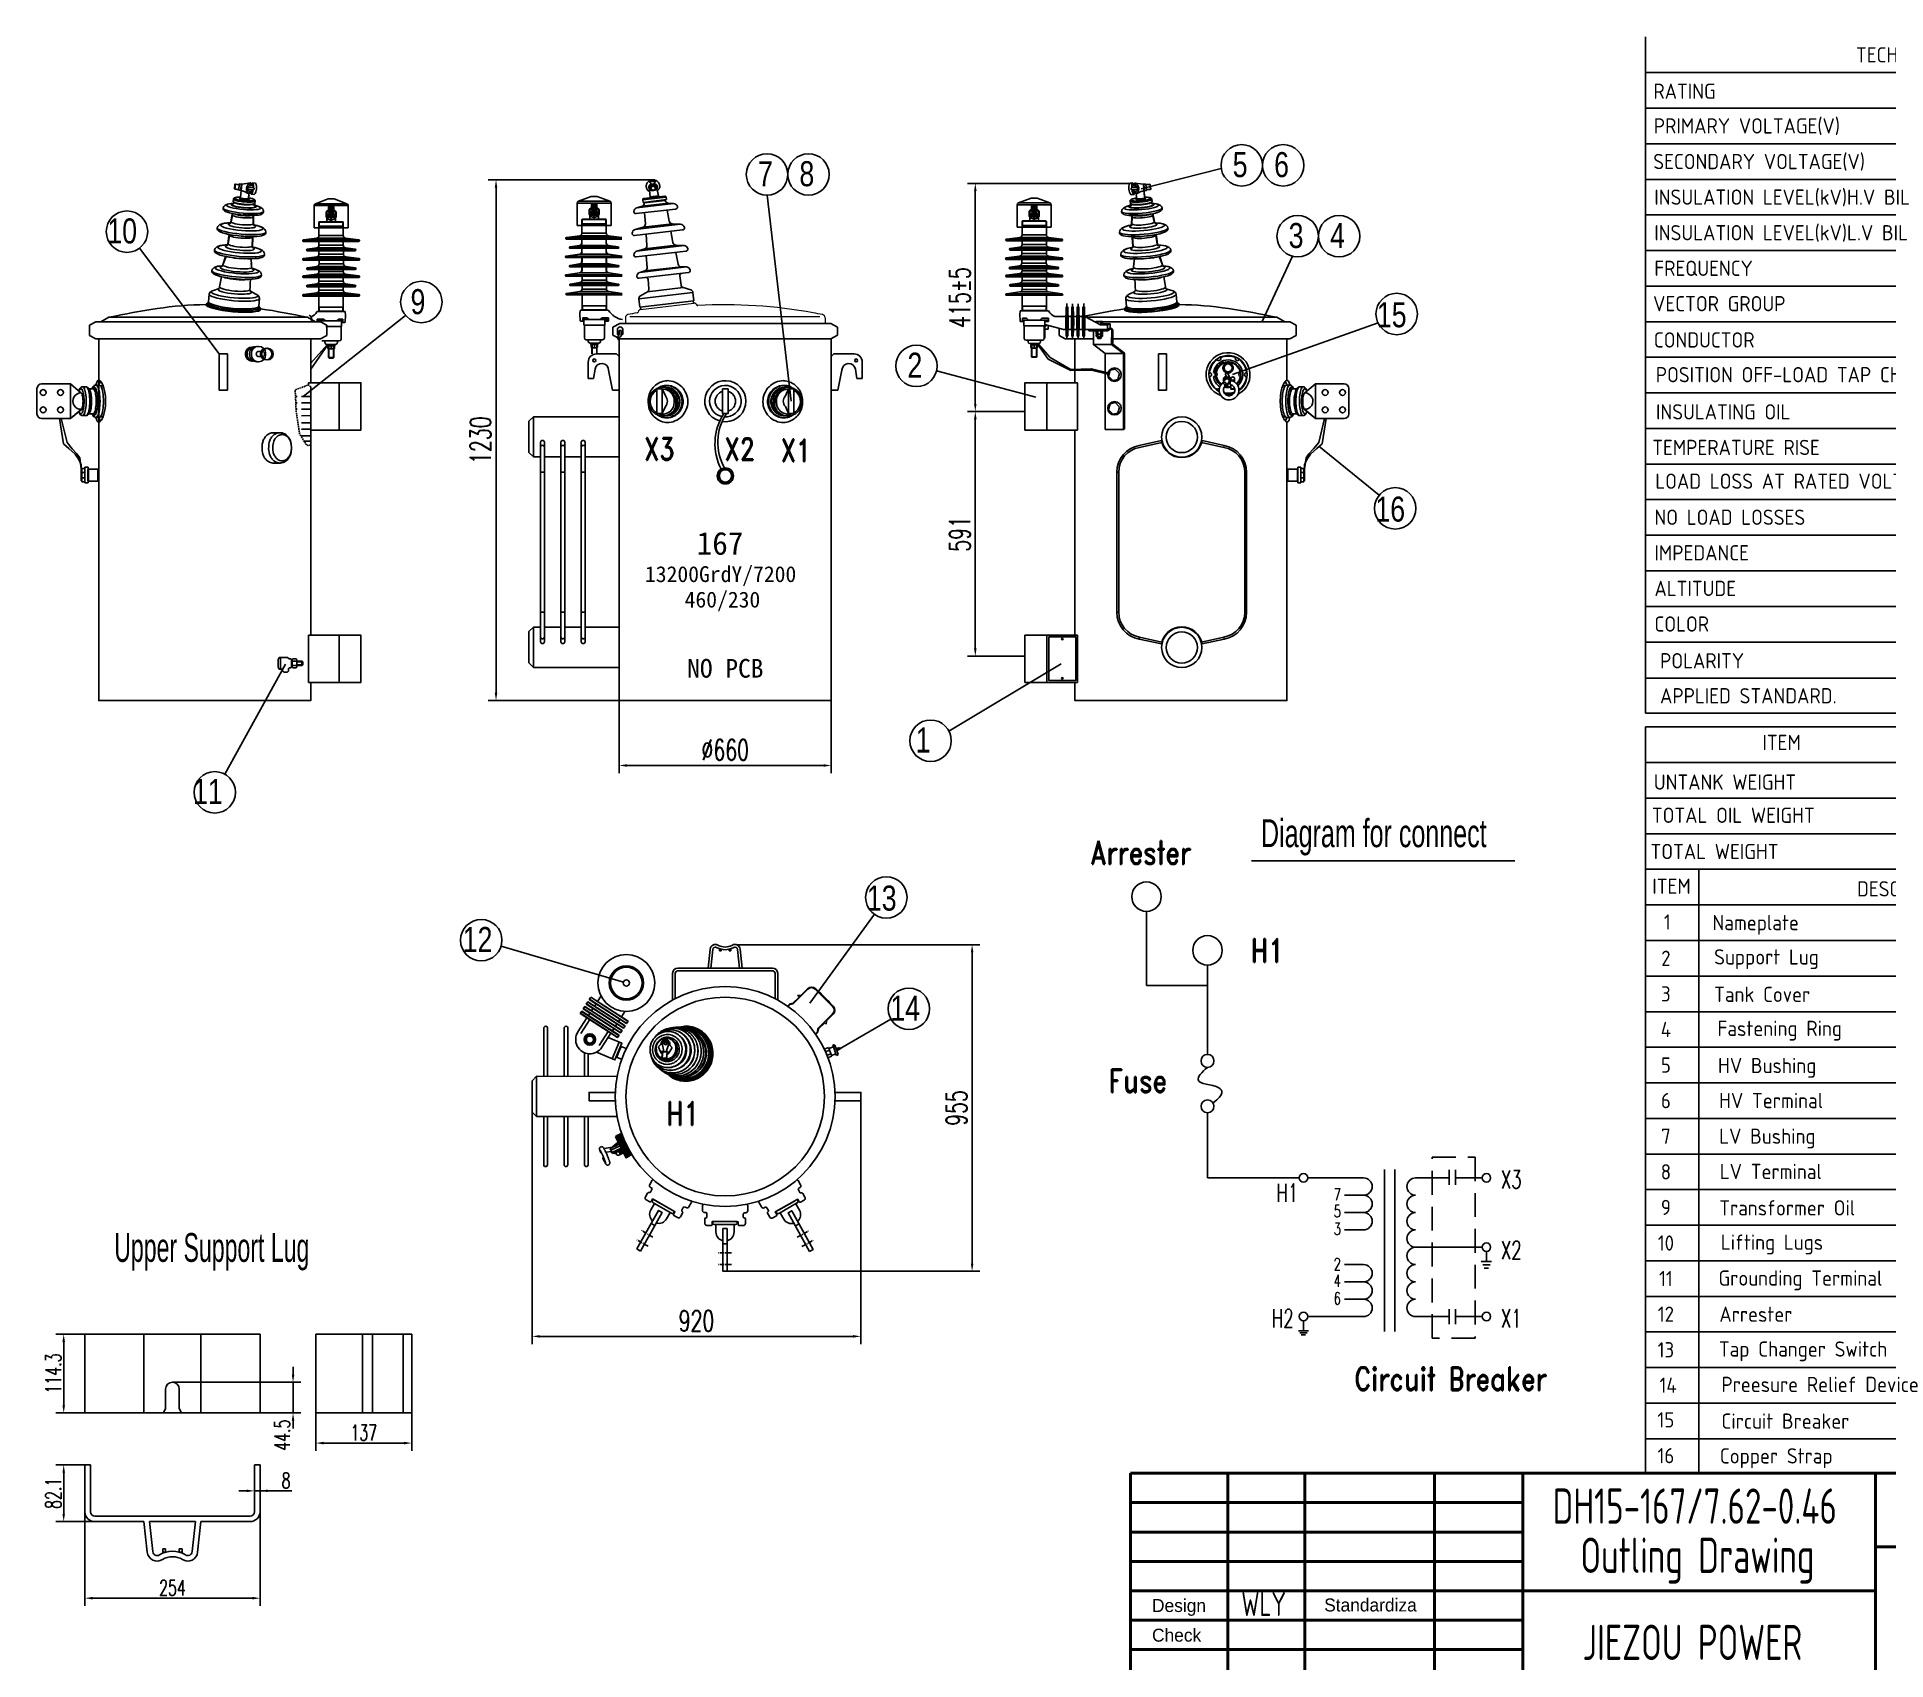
# Model space of a CAD drawing. Header units: millimetres. Extents: x 14764 to 253586, y -11609 to 135872.
# Drawn here: x 247034 to 250608, y 130285 to 133423 of the extents above; entities that cross this region are included whole.
import ezdxf
from ezdxf.enums import TextEntityAlignment as Align

# ---------------------------------------------------------------- set-up
doc = ezdxf.new("R2010")
doc.units = ezdxf.units.MM
doc.header["$LTSCALE"] = 23.1
doc.header["$PDMODE"] = 3
doc.header["$PDSIZE"] = 1
doc.linetypes.add('CENTER', pattern=[0.6, 0.375, -0.075, 0.075, -0.075])
doc.linetypes.add('HIDDEN', pattern=[0.375, 0.25, -0.125])
doc.layers.get('0').update_dxf_attribs({"linetype": 'CONTINUOUS'})
doc.layers.get('Defpoints').update_dxf_attribs({"linetype": 'CONTINUOUS'})
for name, color, linetype in [('4', 2, 'HIDDEN'), ('A', 3, 'CONTINUOUS'), ('CORE', 5, 'CONTINUOUS'), ('PL', 5, 'CONTINUOUS'), ('S', 254, 'CONTINUOUS')]:
    doc.layers.add(name, color=color, linetype=linetype)
doc.layers.add('标注、文本', color=3, linetype='CONTINUOUS', lineweight=25)
doc.layers.add('粗实线', color=7, linetype='CONTINUOUS', lineweight=50)
doc.styles.add('chinese', font='simhei.ttf')
doc.styles.add('DFT', font='simplex.shx', dxfattribs={"width": 0.67, "bigfont": 'dft.shx'})
doc.styles.add('FS', font='FSGB2312.ttf', dxfattribs={"width": 0.67})
doc.styles.add('pdm', font='gbenor.shx', dxfattribs={"width": 0.8, "bigfont": 'gbhzfs.shx'})
doc.styles.add('ST_WIN', font='isocp2.shx', dxfattribs={"bigfont": 'hzdxfst.shx'})
doc.styles.get("Standard").update_dxf_attribs({"font": 'txt', "width": 0.8})
doc.styles.add('TEXTSTYLE_6', font='txt', dxfattribs={"width": 0.8})
doc.styles.add('数字与字母', font='romand.shx', dxfattribs={"width": 0.8})
doc.dimstyles.new('INTE$0', dxfattribs={"dimscale": 5, "dimtxt": 4, "dimasz": 3, "dimexe": 3, "dimexo": 0, "dimgap": 1, "dimtad": 1, "dimdec": 3, "dimdsep": 46, "dimtxsty": 'DFT', "dimcen": 0, "dimclrd": 3, "dimclre": 3, "dimclrt": 6, "dimadec": 0, "dimazin": 0, "dimtfac": 1, "dimtdec": 3, "dimtix": 1, "dimtmove": 1, "dimatfit": 0, "dimfxl": 0, "dimtolj": 1, "dimtzin": 0, "dimarcsym": 0})

msp = doc.modelspace()

# ---------------------------------------------------------------- texts
at = {"color": 0, "linetype": 'ByBlock', "lineweight": 25, "ltscale": 0.5, "style": '数字与字母', "width": 0.8}
for s, p in [('Arrester', (249070.2495, 131823.7735)), ('H1', (249380.0741, 131634.5633)), ('Fuse', (249105.4834, 131382.6584)), ('H1', (248250.0513, 131319.4959)), ('Circuit Breaker', (249580.5136, 130806.5878))]:
    msp.add_text(s, height=45, dxfattribs=at).set_placement(p)
at = {"color": 0, "style": 'TEXTSTYLE_6', "width": 0.6}
msp.add_text('Upper Support Lug', height=55.640826, dxfattribs=at).set_placement((247182.9975, 131055.1188))
at = {"color": 3, "linetype": 'Continuous', "char_height": 48.384, "width": 38.7072, "attachment_point": 3, "line_spacing_factor": 0.9}
for s, insert in [('5', (249374.0614, 133200.2212)), ('6', (249454.1423, 133200.2212)), ('7', (248456.3133, 133182.6676)), ('8', (248536.3942, 133182.6676)), ('10', (247227.155, 133072.0711)), ('3', (249482.2275, 133063.2209)), ('4', (249562.3084, 133063.2209)), ('9', (247784.5978, 132935.3662)), ('15', (249681.555, 132910.0275)), ('2', (248745.2449, 132812.5165)), ('16', (249678.6397, 132534.3502)), ('1', (248761.2515, 132088.0138)), ('11', (247392.7232, 131988.2881)), ('13', (248695.5347, 131782.4499)), ('12', (247914.2053, 131702.4006)), ('14', (248740.9223, 131569.8235))]:
    msp.add_mtext(s, dxfattribs=dict(at, insert=insert))
at = {"attachment_point": 1}
for s, insert, char_height, width, style in [('Diagram for connect', (249400.0526, 131910.7637), 54.063396, 909.959455, 'FS'), ('X{\\Fsimplex,dft|c134;3}', (249863.6507, 131231.9793), 35.1, 112.345317, 'DFT'), ('H1', (249429.8604, 131206.0529), 35.1, 112.345317, 'DFT'), ('7', (249540.7867, 131196.864), 23.4, 112.345317, 'DFT'), ('5', (249540.7867, 131164.799), 23.4, 112.345317, 'DFT'), ('3', (249540.7867, 131130.6814), 23.4, 112.345317, 'DFT'), ('X2', (249863.6507, 131095.2368), 35.1, 112.345317, 'DFT'), ('2', (249540.7867, 131062.2989), 23.4, 112.345317, 'DFT'), ('4', (249540.7867, 131030.234), 23.4, 112.345317, 'DFT'), ('6', (249540.7867, 130996.1164), 23.4, 112.345317, 'DFT'), ('H2', (249420.8649, 130963.5833), 35.1, 112.345317, 'DFT'), ('X1', (249863.6507, 130963.5833), 35.1, 112.345317, 'DFT')]:
    msp.add_mtext(s, dxfattribs=dict(at, insert=insert, char_height=char_height, width=width, style=style))
at = {"layer": '4', "color": 0, "style": 'chinese'}
for s, height, p in [('167', 44.217, (248309.1292, 132421.8706)), ('13200GrdY/7200', 30.70625, (248209.1038, 132369.113)), ('460/230', 30.70625, (248285.6944, 132319.9227)), ('NO PCB', 36.125, (248290.7216, 132184.3479))]:
    msp.add_text(s, height=height, dxfattribs=at).set_placement(p)
at = {"layer": 'PL', "color": 7, "ltscale": 0.5, "style": '数字与字母', "width": 0.8}
for s, p in [('X3', (248207.7376, 132604.9797)), ('X2', (248363.0378, 132604.4414)), ('X1', (248471.9405, 132602.2879))]:
    msp.add_text(s, height=42.75, dxfattribs=at).set_placement(p)
at = {"layer": 'S', "style": 'ST_WIN'}
for s, height, p in [('TECHNICAL DATA', 29.483442, (250550.2045, 133373.4643)), ('RATING', 29.48344, (250158.6116, 133303.129)), ('PRIMARY VOLTAGE(V)', 29.483442, (250159.3393, 133236.1528)), ('SECONDARY VOLTAGE(V)', 29.483442, (250158.3838, 133167.2406)), ('INSULATION LEVEL(kV)H.V BIL', 29.483442, (250160.4864, 133098.4459)), ('INSULATION LEVEL(kV)L.V BIL', 29.483442, (250160.4864, 133029.6512)), ('FREQUENCY', 29.48344, (250160.4864, 132960.8565)), ('VECTOR GROUP', 29.483442, (250158.0293, 132892.4805)), ('CONDUCTOR', 29.48344, (250159.5371, 132822.3973)), ('INSULATING OIL', 29.483442, (250163.6963, 132683.4093)), ('TEMPERATURE RISE', 29.483442, (250156.3371, 132614.6146)), ('LOAD LOSS AT RATED VOLTAGE', 29.483442, (250162.3161, 132549.3841)), ('NO LOAD LOSSES', 29.483442, (250160.7196, 132479.7096)), ('IMPEDANCE', 29.48344, (250160.7196, 132410.9149)), ('ALTITUDE', 29.48344, (250160.7196, 132342.1202)), ('COLOR', 29.48344, (250160.7196, 132273.3255)), ('POLARITY', 29.48344, (250171.4745, 132202.2912)), ('APPLIED STANDARD.', 29.483442, (250171.4747, 132134.5841)), ('ITEM', 29.48344, (250369.3592, 132044.4303)), ('UNTANK WEIGHT', 29.483442, (250159.4639, 131967.7395)), ('TOTAL OIL WEIGHT', 29.483442, (250155.6153, 131903.6114)), ('TOTAL WEIGHT', 29.483442, (250152.9944, 131833.5538)), ('ITEM', 29.48344, (250156.585, 131766.4077)), ('DESCRIPTION', 29.483442, (250552.3438, 131761.3554)), ('Nameplate', 29.48344, (250272.845, 131696.1165)), ('Support Lug', 29.483442, (250276.0485, 131629.8671)), ('Tank Cover', 29.48344, (250275.9812, 131557.4269)), ('Fastening Ring', 29.483442, (250282.6737, 131491.6975)), ('HV Bushing', 29.48344, (250283.5466, 131419.9203)), ('HV Terminal', 29.483442, (250285.6695, 131352.1928)), ('LV Bushing', 29.48344, (250285.9558, 131283.3789)), ('LV Terminal', 29.483442, (250287.0606, 131215.1015)), ('Transformer Oil', 29.483442, (250285.8943, 131144.7688)), ('Lifting Lugs', 29.483442, (250288.9618, 131078.3812)), ('Grounding Terminal', 29.483442, (250284.625, 131009.0645)), ('Arrester', 29.48344, (250286.1705, 130939.2039)), ('Tap Changer Switch', 29.483442, (250285.2022, 130871.8898)), ('Preesure Relief Device', 29.483442, (250290.055, 130803.4726)), ('Circuit Breaker', 29.483442, (250290.213, 130732.6013)), ('Copper Strap', 29.483442, (250287.1866, 130665.2914))]:
    msp.add_text(s, height=height, dxfattribs=at).set_placement(p)
for s, height, p in [('1', 29.4834, (250185.5325, 131697.3422)), ('2', 29.4834, (250182.7958, 131627.1497)), ('3', 29.4834, (250182.7958, 131558.355)), ('4', 29.4834, (250182.7958, 131489.5603)), ('5', 29.4834, (250182.7958, 131420.7656)), ('6', 29.4834, (250182.7958, 131351.9709)), ('7', 29.4834, (250182.7958, 131283.1762)), ('8', 29.4834, (250182.7958, 131214.3815)), ('9', 29.4834, (250182.7958, 131145.5868)), ('10', 29.48344, (250182.7958, 131076.7921)), ('11', 29.48344, (250182.7958, 131007.9974)), ('12', 29.48344, (250182.7958, 130939.2027)), ('13', 29.48344, (250182.7958, 130870.408)), ('14', 29.48344, (250187.1246, 130802.0039)), ('15', 29.48344, (250182.7958, 130734.9815)), ('16', 29.48344, (250182.7973, 130665.7666))]:
    msp.add_text(s, height=height, dxfattribs=at).set_placement(p, align=Align.CENTER)
at = {"layer": 'S', "insert": (250163.2094, 132784.757), "char_height": 29.483442, "width": 759.795756, "attachment_point": 1, "style": 'ST_WIN'}
msp.add_mtext('POSITION OFF-LOAD TAP CHANGER', dxfattribs=at)
at = {"layer": '标注、文本', "style": 'pdm', "width": 0.8}
msp.add_text('DH15-167/7.62-0.46', height=68.202656, dxfattribs=at).set_placement((250238.5735, 130548.9265), align=Align.CENTER)
for s, p in [('Outling Drawing', (250243.8471, 130487.969)), ('JIEZOU POWER', (250233.9833, 130319.5999))]:
    msp.add_text(s, height=68.202656, dxfattribs=at).set_placement(p, align=Align.MIDDLE_CENTER)
msp.add_text('WLY', height=46.42768, dxfattribs=at).set_placement((249361.9286, 130370.5342))
at = {"layer": '标注、文本'}
for s, height, p in [('Standardiza', 25.078025, (249522.1801, 130379.3257)), ('Design', 25.07803, (249189.3472, 130378.2999)), ('Check', 25.07803, (249189.3472, 130320.9603))]:
    msp.add_text(s, height=height, dxfattribs=at).set_placement(p)

# ---------------------------------------------------------------- blocks, each defined once
blk = doc.blocks.new('*D221')
at = {"color": 3, "lineweight": -2, "transparency": 16777216}
for p, q in [((247990.8, 131344.7), (247990.8, 130896.1)), ((248626.5, 131366.7), (248626.5, 130896.1)), ((248005.8, 130911.1), (248611.5, 130911.1))]:
    blk.add_line(p, q, dxfattribs=at)
at = {"color": 3, "transparency": 16777216}
for points in [[(248005.8, 130913.6), (248005.8, 130908.6), (247990.8, 130911.1)], [(248611.5, 130913.6), (248611.5, 130908.6), (248626.5, 130911.1)]]:
    blk.add_solid(points, dxfattribs=at)
at = {"layer": 'Defpoints', "color": 0, "transparency": 16777216}
for p in [(247990.8, 131344.7), (248626.5, 131366.7), (248626.5, 130911.1)]:
    blk.add_point(p, dxfattribs=at)
at = {"color": 6, "transparency": 16777216, "insert": (248308.6, 130941.1), "char_height": 40, "attachment_point": 5, "style": 'DFT'}
blk.add_mtext('\\A1;920', dxfattribs=at)
blk = doc.blocks.new('*D222')
at = {"color": 3, "lineweight": -2, "transparency": 16777216}
for p, q in [((248386.3, 131668.2), (248856.5, 131668.2)), ((248841.5, 131653.2), (248841.5, 131051.9)), ((248367.8, 131036.9), (248856.5, 131036.9))]:
    blk.add_line(p, q, dxfattribs=at)
at = {"color": 3, "transparency": 16777216}
for points in [[(248839, 131653.2), (248844, 131653.2), (248841.5, 131668.2)], [(248839, 131051.9), (248844, 131051.9), (248841.5, 131036.9)]]:
    blk.add_solid(points, dxfattribs=at)
at = {"layer": 'Defpoints', "color": 0, "transparency": 16777216}
for p in [(248386.3, 131668.2), (248367.8, 131036.9), (248841.5, 131036.9)]:
    blk.add_point(p, dxfattribs=at)
at = {"color": 6, "transparency": 16777216, "insert": (248811.5, 131352.5), "char_height": 40, "attachment_point": 5, "rotation": 90, "style": 'DFT'}
blk.add_mtext('\\A1;955', dxfattribs=at)
blk = doc.blocks.new('*D223')
at = {"color": 3, "lineweight": -2, "transparency": 16777216}
for p, q in [((248223.4, 133146.7), (247906.1, 133146.7)), ((247921.1, 133131.7), (247921.1, 132155.1)), ((248159.3, 132140.1), (247906.1, 132140.1))]:
    blk.add_line(p, q, dxfattribs=at)
at = {"color": 3, "transparency": 16777216}
for points in [[(247918.6, 133131.7), (247923.6, 133131.7), (247921.1, 133146.7)], [(247918.6, 132155.1), (247923.6, 132155.1), (247921.1, 132140.1)]]:
    blk.add_solid(points, dxfattribs=at)
at = {"layer": 'Defpoints', "color": 0, "transparency": 16777216}
for p in [(248223.4, 133146.7), (247921.1, 132140.1), (248159.3, 132140.1)]:
    blk.add_point(p, dxfattribs=at)
at = {"color": 6, "transparency": 16777216, "insert": (247891.1, 132643.4), "char_height": 40, "attachment_point": 5, "rotation": 90, "style": 'DFT'}
blk.add_mtext('\\A1;1230', dxfattribs=at)
blk = doc.blocks.new('*D224')
at = {"color": 3, "lineweight": -2, "transparency": 16777216}
for p, q in [((248159.3, 132140.1), (248159.3, 131999.6)), ((248569.3, 132140.1), (248569.3, 131999.6)), ((248174.3, 132014.6), (248554.3, 132014.6))]:
    blk.add_line(p, q, dxfattribs=at)
at = {"color": 3, "transparency": 16777216}
for points in [[(248174.3, 132017.1), (248174.3, 132012.1), (248159.3, 132014.6)], [(248554.3, 132017.1), (248554.3, 132012.1), (248569.3, 132014.6)]]:
    blk.add_solid(points, dxfattribs=at)
at = {"layer": 'Defpoints', "color": 0, "transparency": 16777216}
for p in [(248159.3, 132140.1), (248569.3, 132140.1), (248569.3, 132014.6)]:
    blk.add_point(p, dxfattribs=at)
at = {"color": 6, "transparency": 16777216, "insert": (248364.3, 132044.6), "char_height": 40, "attachment_point": 5, "style": 'DFT'}
blk.add_mtext('\\A1;%%C660', dxfattribs=at)
blk = doc.blocks.new('*D213')
at = {"color": 3, "lineweight": -2, "transparency": 16777216}
for p, q in [((248943.7, 132698.6), (248832.7, 132698.6)), ((248847.7, 132683.6), (248847.7, 132240.8)), ((248943.7, 132225.8), (248832.7, 132225.8))]:
    blk.add_line(p, q, dxfattribs=at)
at = {"color": 3, "transparency": 16777216}
for points in [[(248845.2, 132683.6), (248850.2, 132683.6), (248847.7, 132698.6)], [(248845.2, 132240.8), (248850.2, 132240.8), (248847.7, 132225.8)]]:
    blk.add_solid(points, dxfattribs=at)
at = {"layer": 'Defpoints', "color": 0, "transparency": 16777216}
for p in [(248943.7, 132698.6), (248847.7, 132225.8), (248943.7, 132225.8)]:
    blk.add_point(p, dxfattribs=at)
at = {"color": 6, "transparency": 16777216, "insert": (248817.7, 132462.2), "char_height": 40, "attachment_point": 5, "rotation": 90, "style": 'DFT'}
blk.add_mtext('\\A1;591', dxfattribs=at)
blk = doc.blocks.new('*D214')
at = {"color": 3, "lineweight": -2, "transparency": 16777216}
for p, q in [((249146.1, 133139.8), (248832.7, 133139.8)), ((248847.7, 132713.6), (248847.7, 133124.8)), ((248943.7, 132698.6), (248832.7, 132698.6))]:
    blk.add_line(p, q, dxfattribs=at)
at = {"color": 3, "transparency": 16777216}
for points in [[(248845.2, 133124.8), (248850.2, 133124.8), (248847.7, 133139.8)], [(248845.2, 132713.6), (248850.2, 132713.6), (248847.7, 132698.6)]]:
    blk.add_solid(points, dxfattribs=at)
at = {"layer": 'Defpoints', "color": 0, "transparency": 16777216}
for p in [(248847.7, 133139.8), (249146.1, 133139.8), (248943.7, 132698.6)]:
    blk.add_point(p, dxfattribs=at)
at = {"color": 6, "transparency": 16777216, "insert": (248817.7, 132919.2), "char_height": 40, "attachment_point": 5, "rotation": 90, "style": 'DFT'}
blk.add_mtext('\\A1;415%%P5', dxfattribs=at)
blk = doc.blocks.new('*D215')
at = {"color": 3, "lineweight": -2, "transparency": 16777216}
for p, q in [((247126.2, 130915.4), (247070.3, 130915.4)), ((247085.3, 130900.4), (247085.3, 130778)), ((247126.2, 130763), (247070.3, 130763))]:
    blk.add_line(p, q, dxfattribs=at)
at = {"color": 3, "transparency": 16777216}
for points in [[(247082.8, 130900.4), (247087.8, 130900.4), (247085.3, 130915.4)], [(247082.8, 130778), (247087.8, 130778), (247085.3, 130763)]]:
    blk.add_solid(points, dxfattribs=at)
at = {"layer": 'Defpoints', "color": 0, "transparency": 16777216}
for p in [(247126.2, 130915.4), (247085.3, 130763), (247126.2, 130763)]:
    blk.add_point(p, dxfattribs=at)
at = {"color": 6, "transparency": 16777216, "insert": (247065.3, 130839.2), "char_height": 30, "attachment_point": 5, "rotation": 90, "style": 'DFT'}
blk.add_mtext('\\A1;114.3', dxfattribs=at)
blk = doc.blocks.new('*D216')
at = {"color": 3, "lineweight": -2, "transparency": 16777216}
for p, q in [((247528.7, 130837.3), (247528.7, 130852.3)), ((247295.6, 130822.3), (247543.7, 130822.3)), ((247528.7, 130822.3), (247528.7, 130763)), ((247421.9, 130763), (247543.7, 130763)), ((247528.7, 130748), (247528.7, 130733))]:
    blk.add_line(p, q, dxfattribs=at)
at = {"color": 3, "transparency": 16777216}
for points in [[(247526.2, 130837.3), (247531.2, 130837.3), (247528.7, 130822.3)], [(247526.2, 130748), (247531.2, 130748), (247528.7, 130763)]]:
    blk.add_solid(points, dxfattribs=at)
at = {"layer": 'Defpoints', "color": 0, "transparency": 16777216}
for p in [(247295.6, 130822.3), (247421.9, 130763), (247528.7, 130763)]:
    blk.add_point(p, dxfattribs=at)
at = {"color": 6, "transparency": 16777216, "insert": (247507.8, 130720.1), "char_height": 30, "attachment_point": 5, "rotation": 90, "style": 'DFT'}
blk.add_mtext('\\A1;44.5', dxfattribs=at)
blk = doc.blocks.new('*D217')
at = {"color": 3, "lineweight": -2, "transparency": 16777216}
for p, q in [((247572.7, 130796.5), (247572.7, 130689.8)), ((247758.4, 130796.5), (247758.4, 130689.8)), ((247587.7, 130704.8), (247743.4, 130704.8))]:
    blk.add_line(p, q, dxfattribs=at)
at = {"color": 3, "transparency": 16777216}
for points in [[(247587.7, 130707.3), (247587.7, 130702.3), (247572.7, 130704.8)], [(247743.4, 130707.3), (247743.4, 130702.3), (247758.4, 130704.8)]]:
    blk.add_solid(points, dxfattribs=at)
at = {"layer": 'Defpoints', "color": 0, "transparency": 16777216}
for p in [(247572.7, 130796.5), (247758.4, 130796.5), (247758.4, 130704.8)]:
    blk.add_point(p, dxfattribs=at)
at = {"color": 6, "transparency": 16777216, "insert": (247665.6, 130724.8), "char_height": 30, "attachment_point": 5, "style": 'DFT'}
blk.add_mtext('\\A1;137', dxfattribs=at)
blk = doc.blocks.new('*D218')
at = {"color": 3, "lineweight": -2, "transparency": 16777216}
for p, q in [((247126.2, 130617.3), (247126.2, 130390)), ((247464.9, 130617.3), (247464.9, 130390)), ((247141.2, 130405), (247449.9, 130405))]:
    blk.add_line(p, q, dxfattribs=at)
at = {"color": 3, "transparency": 16777216}
for points in [[(247141.2, 130407.5), (247141.2, 130402.5), (247126.2, 130405)], [(247449.9, 130407.5), (247449.9, 130402.5), (247464.9, 130405)]]:
    blk.add_solid(points, dxfattribs=at)
at = {"layer": 'Defpoints', "color": 0, "transparency": 16777216}
for p in [(247126.2, 130617.3), (247464.9, 130617.3), (247464.9, 130405)]:
    blk.add_point(p, dxfattribs=at)
at = {"color": 6, "transparency": 16777216, "insert": (247295.6, 130425), "char_height": 30, "attachment_point": 5, "style": 'DFT'}
blk.add_mtext('\\A1;254', dxfattribs=at)
blk = doc.blocks.new('*D219')
at = {"color": 3, "lineweight": -2, "transparency": 16777216}
for p, q in [((247454.2, 130634.8), (247454.2, 130597.5)), ((247464.9, 130634.8), (247464.9, 130597.5)), ((247439.2, 130612.5), (247424.2, 130612.5)), ((247454.2, 130612.5), (247464.9, 130612.5)), ((247454.2, 130612.5), (247464.9, 130612.5)), ((247526.1, 130612.5), (247464.9, 130612.5)), ((247479.9, 130612.5), (247494.9, 130612.5))]:
    blk.add_line(p, q, dxfattribs=at)
at = {"color": 3, "transparency": 16777216}
for points in [[(247439.2, 130615), (247439.2, 130610), (247454.2, 130612.5)], [(247479.9, 130615), (247479.9, 130610), (247464.9, 130612.5)]]:
    blk.add_solid(points, dxfattribs=at)
at = {"layer": 'Defpoints', "color": 0, "transparency": 16777216}
for p in [(247454.2, 130634.8), (247464.9, 130634.8), (247464.9, 130612.5)]:
    blk.add_point(p, dxfattribs=at)
at = {"color": 6, "transparency": 16777216, "insert": (247515.2, 130632.5), "char_height": 30, "attachment_point": 5, "style": 'DFT'}
blk.add_mtext('\\A1;8', dxfattribs=at)
blk = doc.blocks.new('*D220')
at = {"color": 3, "lineweight": -2, "transparency": 16777216}
for p, q in [((247136.9, 130662.5), (247070.3, 130662.5)), ((247085.3, 130647.5), (247085.3, 130568)), ((247145.4, 130553), (247070.3, 130553))]:
    blk.add_line(p, q, dxfattribs=at)
at = {"color": 3, "transparency": 16777216}
for points in [[(247082.8, 130647.5), (247087.8, 130647.5), (247085.3, 130662.5)], [(247082.8, 130568), (247087.8, 130568), (247085.3, 130553)]]:
    blk.add_solid(points, dxfattribs=at)
at = {"layer": 'Defpoints', "color": 0, "transparency": 16777216}
for p in [(247136.9, 130662.5), (247085.3, 130553), (247145.4, 130553)]:
    blk.add_point(p, dxfattribs=at)
at = {"color": 6, "transparency": 16777216, "insert": (247065.3, 130607.7), "char_height": 30, "attachment_point": 5, "rotation": 90, "style": 'DFT'}
blk.add_mtext('\\A1;82.1', dxfattribs=at)

# ---------------------------------------------------------------- dimensions: what is measured, and where the dimension line sits
for base, p1, p2, text, override, picture, middle in [((247921.1159, 132140.0759), (248223.4481, 133146.7283), (248159.2667, 132140.0759), '1230', {"dimtxt": 8, "dimgap": 2}, '*D223', (247891.1159, 132643.4021)), ((248847.6665, 133139.7672), (248943.661, 132698.6172), (249146.1327, 133139.7672), '415%%P5', {"dimtxt": 8, "dimgap": 2}, '*D214', (248817.6665, 132919.1922)), ((248847.6665, 132225.8172), (248943.661, 132698.6172), (248943.661, 132225.8172), '591', {"dimtxt": 8, "dimgap": 2}, '*D213', (248817.6665, 132462.2172)), ((248841.514, 131036.9136), (248386.3486, 131668.1822), (248367.7656, 131036.9136), '955', {"dimtxt": 8, "dimgap": 2}, '*D222', (248811.514, 131352.5479)), ((247085.3032, 130763.013), (247126.2257, 130915.413), (247126.2257, 130763.013), '114.3', {"dimtxt": 6}, '*D215', (247065.3032, 130839.213)), ((247085.3032, 130552.9889), (247136.8923, 130662.4556), (247145.4257, 130552.9889), '82.1', {"dimtxt": 6}, '*D220', (247065.3032, 130607.7223))]:
    dim = msp.add_linear_dim(base=base, p1=p1, p2=p2, angle=90, text=text, dimstyle='INTE$0', override=override)
    dim.commit()
    dim.dimension.update_dxf_attribs({"geometry": picture, "text_midpoint": middle})
for base, p1, p2, text, override, picture, middle in [((248569.2667, 132014.6385), (248159.2667, 132140.0759), (248569.2667, 132140.0759), '%%C660', {"dimtxt": 8, "dimgap": 2}, '*D224', (248364.2667, 132044.6385)), ((248626.4529, 130911.1266), (247990.7668, 131344.6917), (248626.4529, 131366.6922), '920', {"dimtxt": 8, "dimgap": 2}, '*D221', (248308.6099, 130941.1266)), ((247758.4424, 130704.8381), (247572.7091, 130796.4568), (247758.4424, 130796.4568), '137', {"dimtxt": 6}, '*D217', (247665.5757, 130724.8381)), ((247464.8923, 130405.0348), (247126.2257, 130617.3223), (247464.8923, 130617.3223), '254', {"dimtxt": 6}, '*D218', (247295.559, 130425.0348))]:
    dim = msp.add_linear_dim(base=base, p1=p1, p2=p2, text=text, dimstyle='INTE$0', override=override)
    dim.commit()
    dim.dimension.update_dxf_attribs({"geometry": picture, "text_midpoint": middle})
dim = msp.add_linear_dim(base=(247528.7386, 130763.013), p1=(247295.559, 130822.3464), p2=(247421.9251, 130763.013), angle=90, text='44.5', dimstyle='INTE$0', override={"dimtxt": 6})
dim.commit()
dim.dimension.update_dxf_attribs({"geometry": '*D216', "text_midpoint": (247527.7503, 130720.1479), "dimtype": 160})
dim = msp.add_linear_dim(base=(247464.8923, 130612.4672), p1=(247454.2257, 130634.8278), p2=(247464.8923, 130634.8278), text='8', dimstyle='INTE$0', override={"dimtxt": 6})
dim.commit()
dim.dimension.update_dxf_attribs({"geometry": '*D219', "text_midpoint": (247515.1761, 130615.7607), "dimtype": 160})

# ---------------------------------------------------------------- hatches: boundary and pattern name
at = {"linetype": 'ByBlock', "lineweight": 25, "ltscale": 0.5}
h = msp.add_hatch(dxfattribs=at)
h.set_pattern_fill('ANSI31', color=0, scale=0.5, style=0)
h.set_pattern_definition([(45, (311344.9618, 142204.6847), (-1.122532015, 1.122532015), [])])
edge = h.paths.add_edge_path()
edge.add_line((247598.1176, 133095.387), (247597.3176, 133094.587))
edge.add_line((247597.3176, 133094.587), (247597.3176, 133086.3069))
edge.add_spline(control_points=[(247597.3176, 133086.3069), (247597.5868, 133086.1252), (247597.856, 133085.9435), (247598.1176, 133085.8299)], knot_values=[0, 0, 0, 0, 0.805770726, 0.805770726, 0.805770726, 0.805770726], degree=3, periodic=0)
edge.add_line((247598.1176, 133085.8299), (247598.1176, 133095.387))
edge = h.paths.add_edge_path()
edge.add_line((247606.5176, 133095.387), (247606.3176, 133095.587))
edge.add_line((247606.3176, 133095.587), (247604.8176, 133095.587))
edge.add_line((247604.8176, 133095.587), (247604.8176, 133093.087))
edge.add_line((247604.8176, 133093.087), (247599.8176, 133093.087))
edge.add_line((247599.8176, 133093.087), (247599.8176, 133095.587))
edge.add_line((247599.8176, 133095.587), (247598.3176, 133095.587))
edge.add_line((247598.3176, 133095.587), (247598.1176, 133095.387))
edge.add_line((247598.1176, 133095.387), (247598.1176, 133085.8299))
edge.add_spline(control_points=[(247598.1176, 133085.8299), (247598.4182, 133085.6993), (247599.0569, 133085.61), (247599.9274, 133086.9922), (247600.5345, 133085.8579), (247600.9234, 133085.6038), (247600.9545, 133085.5859)], knot_values=[0.805770726, 0.805770726, 0.805770726, 0.805770726, 1.731935499, 2.842612484, 4.133426348, 4.244359952, 4.244359952, 4.244359952, 4.244359952], degree=3, periodic=0)
edge.add_line((247600.9545, 133085.5859), (247601.9646, 133085.5859))
edge.add_spline(control_points=[(247601.9646, 133085.5859), (247602.6959, 133085.859), (247604.2326, 133087.0891), (247605.738, 133085.384), (247606.4302, 133085.9266), (247606.5176, 133085.9896)], knot_values=[5.353459221, 5.353459221, 5.353459221, 5.353459221, 7.616535164, 9.678775153, 9.979045129, 9.979045129, 9.979045129, 9.979045129], degree=3, periodic=0)
edge.add_spline(control_points=[(247607.3176, 133085.8776), (247607.1609, 133086.0112), (247606.8935, 133086.2391), (247606.6283, 133086.0694), (247606.5176, 133085.9896)], knot_values=[9.979045129, 9.979045129, 9.979045129, 9.979045129, 10.517654506, 10.89809679, 10.89809679, 10.89809679, 10.89809679], degree=3, periodic=0)
edge.add_line((247606.5176, 133085.9896), (247606.5176, 133095.387))
edge = h.paths.add_edge_path()
edge.add_line((247607.3176, 133094.587), (247606.5176, 133095.387))
edge.add_line((247606.5176, 133095.387), (247606.5176, 133085.9896))
edge.add_spline(control_points=[(247606.5176, 133085.9896), (247606.6283, 133086.0694), (247606.8935, 133086.2391), (247607.1609, 133086.0112), (247607.3176, 133085.8776)], knot_values=[9.979045129, 9.979045129, 9.979045129, 9.979045129, 10.359487413, 10.89809679, 10.89809679, 10.89809679, 10.89809679], degree=3, periodic=0)
edge.add_line((247607.3176, 133085.8776), (247607.3176, 133094.587))
at = {"ltscale": 0.5}
h = msp.add_hatch(dxfattribs=at)
h.set_pattern_fill('ANSI31', color=0, scale=0.5, style=0)
h.set_pattern_definition([(135, (184368.107, 142209.5363), (1.122532015, 1.122532015), [])])
edge = h.paths.add_edge_path()
edge.add_line((248114.9512, 133100.2386), (248115.7512, 133099.4386))
edge.add_line((248115.7512, 133099.4386), (248115.7512, 133091.1586))
edge.add_spline(control_points=[(248115.7512, 133091.1586), (248115.482, 133090.9769), (248115.2128, 133090.7952), (248114.9512, 133090.6816)], knot_values=[0, 0, 0, 0, 0.805770726, 0.805770726, 0.805770726, 0.805770726], degree=3, periodic=0)
edge.add_line((248114.9512, 133090.6816), (248114.9512, 133100.2386))
edge = h.paths.add_edge_path()
edge.add_line((248106.5512, 133100.2386), (248106.7512, 133100.4386))
edge.add_line((248106.7512, 133100.4386), (248108.2512, 133100.4386))
edge.add_line((248108.2512, 133100.4386), (248108.2512, 133097.9386))
edge.add_line((248108.2512, 133097.9386), (248113.2512, 133097.9386))
edge.add_line((248113.2512, 133097.9386), (248113.2512, 133100.4386))
edge.add_line((248113.2512, 133100.4386), (248114.7512, 133100.4386))
edge.add_line((248114.7512, 133100.4386), (248114.9512, 133100.2386))
edge.add_line((248114.9512, 133100.2386), (248114.9512, 133090.6816))
edge.add_spline(control_points=[(248114.9512, 133090.6816), (248114.6506, 133090.551), (248114.0119, 133090.4617), (248113.1414, 133091.8438), (248112.5343, 133090.7095), (248112.1454, 133090.4554), (248112.1143, 133090.4375)], knot_values=[0.805770726, 0.805770726, 0.805770726, 0.805770726, 1.731935499, 2.842612484, 4.133426348, 4.244359952, 4.244359952, 4.244359952, 4.244359952], degree=3, periodic=0)
edge.add_line((248112.1143, 133090.4375), (248111.1042, 133090.4375))
edge.add_spline(control_points=[(248111.1042, 133090.4375), (248110.3729, 133090.7106), (248108.8362, 133091.9407), (248107.3308, 133090.2356), (248106.6386, 133090.7782), (248106.5512, 133090.8412)], knot_values=[5.353459221, 5.353459221, 5.353459221, 5.353459221, 7.616535164, 9.678775153, 9.979045129, 9.979045129, 9.979045129, 9.979045129], degree=3, periodic=0)
edge.add_spline(control_points=[(248105.7512, 133090.7292), (248105.908, 133090.8628), (248106.1753, 133091.0907), (248106.4405, 133090.921), (248106.5512, 133090.8412)], knot_values=[9.979045129, 9.979045129, 9.979045129, 9.979045129, 10.517654506, 10.89809679, 10.89809679, 10.89809679, 10.89809679], degree=3, periodic=0)
edge.add_line((248106.5512, 133090.8412), (248106.5512, 133100.2386))
edge = h.paths.add_edge_path()
edge.add_line((248105.7512, 133099.4386), (248106.5512, 133100.2386))
edge.add_line((248106.5512, 133100.2386), (248106.5512, 133090.8412))
edge.add_spline(control_points=[(248106.5512, 133090.8412), (248106.4405, 133090.921), (248106.1753, 133091.0907), (248105.908, 133090.8628), (248105.7512, 133090.7292)], knot_values=[9.979045129, 9.979045129, 9.979045129, 9.979045129, 10.359487413, 10.89809679, 10.89809679, 10.89809679, 10.89809679], degree=3, periodic=0)
edge.add_line((248105.7512, 133090.7292), (248105.7512, 133099.4386))
at = {"linetype": 'ByBlock', "lineweight": 25, "ltscale": 0.5}
h = msp.add_hatch(dxfattribs=at)
h.set_pattern_fill('ANSI31', color=0, scale=0.5, style=0)
h.set_pattern_definition([(135, (185218.942, 142206.1766), (1.122532015, 1.122532015), [])])
edge = h.paths.add_edge_path()
edge.add_line((248965.7863, 133096.8789), (248966.5863, 133096.0789))
edge.add_line((248966.5863, 133096.0789), (248966.5863, 133087.7988))
edge.add_spline(control_points=[(248966.5863, 133087.7988), (248966.3171, 133087.6171), (248966.0478, 133087.4354), (248965.7863, 133087.3218)], knot_values=[0, 0, 0, 0, 0.805770726, 0.805770726, 0.805770726, 0.805770726], degree=3, periodic=0)
edge.add_line((248965.7863, 133087.3218), (248965.7863, 133096.8789))
edge = h.paths.add_edge_path()
edge.add_line((248957.3863, 133096.8789), (248957.5863, 133097.0789))
edge.add_line((248957.5863, 133097.0789), (248959.0863, 133097.0789))
edge.add_line((248959.0863, 133097.0789), (248959.0863, 133094.5789))
edge.add_line((248959.0863, 133094.5789), (248964.0863, 133094.5789))
edge.add_line((248964.0863, 133094.5789), (248964.0863, 133097.0789))
edge.add_line((248964.0863, 133097.0789), (248965.5863, 133097.0789))
edge.add_line((248965.5863, 133097.0789), (248965.7863, 133096.8789))
edge.add_line((248965.7863, 133096.8789), (248965.7863, 133087.3218))
edge.add_spline(control_points=[(248965.7863, 133087.3218), (248965.4857, 133087.1912), (248964.847, 133087.1019), (248963.9765, 133088.484), (248963.3694, 133087.3498), (248962.9805, 133087.0957), (248962.9494, 133087.0778)], knot_values=[0.805770726, 0.805770726, 0.805770726, 0.805770726, 1.731935499, 2.842612484, 4.133426348, 4.244359952, 4.244359952, 4.244359952, 4.244359952], degree=3, periodic=0)
edge.add_line((248962.9494, 133087.0778), (248961.9393, 133087.0778))
edge.add_spline(control_points=[(248961.9393, 133087.0778), (248961.2079, 133087.3509), (248959.6712, 133088.5809), (248958.1659, 133086.8759), (248957.4737, 133087.4185), (248957.3863, 133087.4815)], knot_values=[5.353459221, 5.353459221, 5.353459221, 5.353459221, 7.616535164, 9.678775153, 9.979045129, 9.979045129, 9.979045129, 9.979045129], degree=3, periodic=0)
edge.add_spline(control_points=[(248956.5863, 133087.3695), (248956.743, 133087.503), (248957.0104, 133087.731), (248957.2756, 133087.5613), (248957.3863, 133087.4815)], knot_values=[9.979045129, 9.979045129, 9.979045129, 9.979045129, 10.517654506, 10.89809679, 10.89809679, 10.89809679, 10.89809679], degree=3, periodic=0)
edge.add_line((248957.3863, 133087.4815), (248957.3863, 133096.8789))
edge = h.paths.add_edge_path()
edge.add_line((248956.5863, 133096.0789), (248957.3863, 133096.8789))
edge.add_line((248957.3863, 133096.8789), (248957.3863, 133087.4815))
edge.add_spline(control_points=[(248957.3863, 133087.4815), (248957.2756, 133087.5613), (248957.0104, 133087.731), (248956.743, 133087.503), (248956.5863, 133087.3695)], knot_values=[9.979045129, 9.979045129, 9.979045129, 9.979045129, 10.359487413, 10.89809679, 10.89809679, 10.89809679, 10.89809679], degree=3, periodic=0)
edge.add_line((248956.5863, 133087.3695), (248956.5863, 133096.0789))

# ---------------------------------------------------------------- linework, layer by layer
at = {"color": 1}
for p, q in [((249323.2515, 133168.3815), (249168.3359, 133129.4741)), ((248445.0519, 133117.045), (248491.7249, 132718.6652)), ((247231.726, 133014.5101), (247385.7635, 132810.0759)), ((249461.1646, 132998.8165), (249402.3191, 132872.828)), ((247746.2933, 132884.4868), (247548.0258, 132728.0452)), ((249345.2195, 132770.4438), (249626.2769, 132869.9543)), ((248772.857, 132777.3381), (248964.6254, 132726.3396)), ((249628.4179, 132536.9081), (249511.7108, 132632.0286)), ((247396.7457, 131997.7554), (247514.3581, 132210.6913)), ((248796.7898, 132080.9227), (249013.9146, 132210.8698)), ((248652.7114, 131727.3576), (248527.9738, 131555.436)), ((248167.3407, 131595.8767), (247930.852, 131665.0758)), ((248684.6434, 131524.1688), (248579.7528, 131463.5682))]:
    msp.add_line(p, q, dxfattribs=at)
at = {"color": 0, "linetype": 'ByBlock', "lineweight": 25}
for p, q in [((247415.3329, 133128.9963), (247416.3611, 133138.0338)), ((247423.723, 133128.0418), (247415.3329, 133128.9963)), ((247415.3901, 133129.4984), (247416.28, 133128.38)), ((247416.28, 133128.38), (247417.4224, 133138.4216)), ((247423.6764, 133127.5385), (247416.28, 133128.38)), ((247416.28, 133128.38), (247423.6764, 133127.5385)), ((247416.304, 133137.5317), (247417.4224, 133138.4216)), ((247424.5616, 133137.1008), (247416.3611, 133138.0338)), ((247424.6082, 133137.6041), (247417.4224, 133138.4216)), ((247417.4224, 133138.4216), (247424.6082, 133137.6041)), ((247424.7124, 133138.7291), (247423.5818, 133126.516)), ((247423.5818, 133126.516), (247427.4913, 133126.154)), ((247428.6219, 133138.3672), (247424.7124, 133138.7291)), ((247427.2929, 133113.1631), (247429.6437, 133138.5569)), ((247427.2929, 133113.1631), (247428.4264, 133125.4067)), ((247428.648, 133138.6491), (247427.4306, 133125.4989)), ((247427.4306, 133125.4989), (247428.4264, 133125.4067)), ((247429.6437, 133138.5569), (247428.4264, 133125.4067)), ((247428.5885, 133125.3486), (247428.4264, 133125.4067)), ((247428.648, 133138.6491), (247429.6437, 133138.5569)), ((247429.6437, 133138.5569), (247447.1714, 133140.6314)), ((247438.1382, 133123.1108), (247438.0318, 133123.1452)), ((247441.3768, 133128.7796), (247452.5092, 133127.5131)), ((247441.789, 133132.3945), (247452.9204, 133131.1281)), ((247442.6213, 133125.3831), (247448.6457, 133124.6977)), ((247449.7882, 133134.7393), (247443.7636, 133135.4248)), ((247443.7636, 133135.4248), (247449.7882, 133134.7393)), ((247443.9296, 133119.882), (247444.3823, 133123.8615)), ((247444.7727, 133119.5474), (247445.2295, 133123.5626)), ((247445.8216, 133136.5119), (247446.2743, 133140.4914)), ((247446.7143, 133136.6128), (247447.1711, 133140.628)), ((247456.1541, 133140.118), (247450.2463, 133140.7902)), ((249146.2019, 133139.9164), (249152.1097, 133140.5886)), ((249160.567, 133132.1929), (249149.4355, 133130.9264)), ((249160.9792, 133128.578), (249149.8468, 133127.3115)), ((249152.5678, 133134.5377), (249158.5924, 133135.2231)), ((249158.5924, 133135.2231), (249152.5678, 133134.5377)), ((249159.7347, 133125.1815), (249153.7103, 133124.4961)), ((249172.7123, 133138.3553), (249155.1846, 133140.4298)), ((249155.6417, 133136.4112), (249155.1849, 133140.4264)), ((249156.5344, 133136.3103), (249156.0817, 133140.2898)), ((249157.5833, 133119.3458), (249157.1265, 133123.361)), ((249158.4264, 133119.6804), (249157.9737, 133123.6598)), ((249164.2178, 133122.9092), (249164.3242, 133122.9435)), ((249173.708, 133138.4475), (249172.7123, 133138.3553)), ((249175.063, 133112.9615), (249172.7123, 133138.3553)), ((249172.7123, 133138.3553), (249173.9296, 133125.2051)), ((249173.708, 133138.4475), (249174.9253, 133125.2973)), ((249173.7341, 133138.1656), (249177.6436, 133138.5275)), ((249173.7675, 133125.147), (249173.9296, 133125.2051)), ((249174.9253, 133125.2973), (249173.9296, 133125.2051)), ((249175.063, 133112.9615), (249173.9296, 133125.2051)), ((249178.7742, 133126.3144), (249174.8647, 133125.9524)), ((249177.6436, 133138.5275), (249178.7742, 133126.3144)), ((249177.7478, 133137.4025), (249184.9336, 133138.22)), ((249184.9336, 133138.22), (249177.7478, 133137.4025)), ((249177.7944, 133136.8992), (249185.9949, 133137.8321)), ((249178.633, 133127.8401), (249187.0231, 133128.7947)), ((249178.6796, 133127.3369), (249186.076, 133128.1784)), ((249186.076, 133128.1784), (249178.6796, 133127.3369)), ((249186.052, 133137.3301), (249184.9336, 133138.22)), ((249186.076, 133128.1784), (249184.9336, 133138.22)), ((249187.0231, 133128.7947), (249185.9949, 133137.8321)), ((249186.9659, 133129.2968), (249186.076, 133128.1784)), ((247409.0223, 133100.8492), (247413.9857, 133101.1759)), ((247409.1317, 133100.8818), (247413.9807, 133101.1688)), ((247413.1399, 133100.3117), (247412.3647, 133100.1715)), ((247412.9439, 133104.8736), (247413.3457, 133109.4669)), ((247414.1076, 133103.5527), (247414.0924, 133103.426)), ((247414.0924, 133103.426), (247414.1421, 133103.5313)), ((247415.5975, 133102.8311), (247414.4206, 133103.3588)), ((247426.7496, 133111.0149), (247426.4815, 133110.9737)), ((247441.1324, 133120.8495), (247444.7723, 133119.544)), ((247442.1066, 133110.6534), (247443.5397, 133117.6499)), ((247442.1066, 133110.6534), (247443.5397, 133117.6499)), ((247442.6309, 133109.5608), (247442.3725, 133109.6485)), ((247443.0467, 133117.706), (247443.3153, 133120.0666)), ((247443.0467, 133117.706), (247443.5397, 133117.6499)), ((247453.6407, 133118.0265), (247447.7329, 133118.6986)), ((247453.4905, 133100.0888), (247453.5211, 133099.9765)), ((247453.5282, 133100.1038), (247453.5211, 133099.9765)), ((247454.6575, 133096.4714), (247453.927, 133096.7408)), ((247454.1778, 133098.6032), (247454.4536, 133098.5534)), ((247454.9036, 133101.2026), (247455.3054, 133105.7959)), ((247455.6145, 133097.187), (247454.9295, 133097.4396)), ((249146.7415, 133096.9854), (249147.4264, 133097.238)), ((249147.4524, 133101.0009), (249147.0505, 133105.5943)), ((249147.6985, 133096.2698), (249148.429, 133096.5392)), ((249148.1781, 133098.4016), (249147.9023, 133098.3518)), ((249148.7152, 133117.8249), (249154.623, 133118.497)), ((249148.8278, 133099.9022), (249148.8349, 133099.7749)), ((249148.8655, 133099.8872), (249148.8349, 133099.7749)), ((249161.2236, 133120.6479), (249157.5837, 133119.3424)), ((249159.3092, 133117.5044), (249158.8163, 133117.4483)), ((249160.2494, 133110.4518), (249158.8163, 133117.4483)), ((249160.2494, 133110.4518), (249158.8163, 133117.4483)), ((249159.3092, 133117.5044), (249159.0407, 133119.865)), ((249159.725, 133109.3592), (249159.9835, 133109.4469)), ((249175.6064, 133110.8133), (249175.8745, 133110.7721)), ((249186.7585, 133102.6295), (249187.9354, 133103.1572)), ((249188.2636, 133103.2244), (249188.2139, 133103.3297)), ((249188.2484, 133103.3511), (249188.2636, 133103.2244)), ((249193.3337, 133100.6476), (249188.3703, 133100.9743)), ((249193.2242, 133100.6802), (249188.3753, 133100.9671)), ((249189.4121, 133104.6719), (249189.0103, 133109.2653)), ((249189.2161, 133100.1101), (249189.9913, 133099.9699)), ((247402.1185, 133063.2538), (247408.1566, 133063.5056)), ((247410.2588, 133076.2661), (247408.2073, 133065.3535)), ((247408.2073, 133065.3535), (247408.834, 133066.128)), ((247408.834, 133066.128), (247408.9468, 133066.1715)), ((247411.8934, 133078.4172), (247408.8514, 133065.3936)), ((247411.0145, 133079.5076), (247411.2283, 133079.59)), ((247411.4602, 133081.4227), (247411.0943, 133078.3642)), ((247411.0943, 133078.3642), (247411.675, 133079.0819)), ((247411.3727, 133080.7676), (247411.1324, 133078.808)), ((247411.675, 133079.0819), (247411.9898, 133079.2032)), ((247412.2445, 133081.2795), (247411.8934, 133078.4172)), ((247451.495, 133077.8411), (247451.344, 133074.9657)), ((247451.344, 133074.9657), (247451.857, 133061.6311)), ((247451.3855, 133075.7565), (247451.6745, 133075.5824)), ((247451.6745, 133075.5824), (247452.1218, 133074.7748)), ((247451.8981, 133062.4137), (247452.0016, 133062.3514)), ((247452.0016, 133062.3514), (247452.4843, 133061.4798)), ((247452.2928, 133077.8555), (247452.1218, 133074.7748)), ((247452.1288, 133074.9006), (247452.4843, 133061.4798)), ((247452.2171, 133059.6439), (247452.9149, 133059.518)), ((247452.4639, 133077.1704), (247452.3604, 133075.201)), ((247452.4018, 133075.9878), (247452.598, 133075.8695)), ((247454.8593, 133057.4598), (247452.9878, 133058.3742)), ((247471.7371, 133085.7906), (247471.7381, 133085.5785)), ((249130.6189, 133085.589), (249130.6179, 133085.3768)), ((249147.4967, 133057.2582), (249149.3682, 133058.1726)), ((249150.1388, 133059.4423), (249149.441, 133059.3164)), ((249149.9542, 133075.7861), (249149.758, 133075.6679)), ((249150.2272, 133074.699), (249149.8716, 133061.2782)), ((249150.3544, 133062.1497), (249149.8716, 133061.2782)), ((249149.8921, 133076.9688), (249149.9956, 133074.9994)), ((249150.0631, 133077.6539), (249150.2342, 133074.5732)), ((249150.6815, 133075.3808), (249150.2342, 133074.5732)), ((249150.4579, 133062.2121), (249150.3544, 133062.1497)), ((249151.012, 133074.7641), (249150.499, 133061.4295)), ((249150.9705, 133075.5549), (249150.6815, 133075.3808)), ((249150.8609, 133077.6395), (249151.012, 133074.7641)), ((249190.1115, 133081.0779), (249190.4625, 133078.2156)), ((249190.681, 133078.8803), (249190.3661, 133079.0016)), ((249190.4625, 133078.2156), (249193.5046, 133065.192)), ((249191.2617, 133078.1626), (249190.681, 133078.8803)), ((249190.8958, 133081.2211), (249191.2617, 133078.1626)), ((249190.9833, 133080.566), (249191.2236, 133078.6064)), ((249191.3415, 133079.3059), (249191.1277, 133079.3884)), ((249192.0971, 133076.0645), (249194.1487, 133065.1519)), ((249193.522, 133065.9264), (249193.4092, 133065.9699)), ((249194.1487, 133065.1519), (249193.522, 133065.9264)), ((249200.2375, 133063.0521), (249194.1994, 133063.304)), ((247396.2918, 133020.5815), (247402.5661, 133020.9104)), ((247397.3442, 133020.6751), (247402.5516, 133020.8902)), ((247402.6668, 133022.6151), (247402.0929, 133020.8713)), ((247404.6451, 133038.1723), (247402.6668, 133022.6151)), ((247402.6668, 133022.6151), (247403.2379, 133023.3208)), ((247405.7172, 133039.8381), (247403.1546, 133022.6422)), ((247405.3031, 133041.0777), (247405.1508, 133039.8044)), ((247405.1508, 133039.8044), (247405.8006, 133040.6075)), ((247405.8571, 133040.9793), (247405.7172, 133039.8381)), ((247449.7009, 133019.3909), (247450.2193, 133018.4548)), ((247450.5006, 133035.8174), (247449.7436, 133018.5662)), ((247451.2673, 133034.1091), (247450.2193, 133018.4548)), ((247450.5662, 133037.0661), (247450.5059, 133035.9195)), ((247450.5573, 133036.6918), (247451.0578, 133035.7881)), ((247452.6664, 133014.4956), (247450.8221, 133015.3967)), ((247451.1288, 133037.0665), (247451.0578, 133035.7881)), ((249149.6896, 133014.294), (249151.5339, 133015.1951)), ((249151.0887, 133033.9075), (249152.1367, 133018.2532)), ((249151.2272, 133036.8649), (249151.2982, 133035.5865)), ((249151.7987, 133036.4901), (249151.2982, 133035.5865)), ((249151.7898, 133036.8645), (249151.8501, 133035.7179)), ((249151.8554, 133035.6158), (249152.6124, 133018.3646)), ((249152.6551, 133019.1893), (249152.1367, 133018.2532)), ((249196.4989, 133040.7777), (249196.6388, 133039.6364)), ((249197.2052, 133039.6028), (249196.5553, 133040.4058)), ((249196.6388, 133039.6364), (249199.2013, 133022.4406)), ((249197.0528, 133040.8761), (249197.2052, 133039.6028)), ((249197.7109, 133037.9707), (249199.6892, 133022.4135)), ((249199.6892, 133022.4135), (249199.1181, 133023.1192)), ((249199.6892, 133022.4135), (249200.2631, 133020.6697)), ((249206.0642, 133020.3799), (249199.7899, 133020.7088)), ((249205.0118, 133020.4735), (249199.8044, 133020.6886)), ((247392.9008, 132982.2915), (247392.371, 132980.709)), ((247397.8258, 132998.6878), (247392.9008, 132982.2915)), ((247392.9008, 132982.2915), (247393.0357, 132982.6118)), ((247399.1851, 132998.3825), (247392.9958, 132982.286)), ((247448.068, 132985.4193), (247446.9554, 132993.9546)), ((247447.9651, 132985.4147), (247447.8329, 132982.8986)), ((247448.068, 132985.4193), (247448.5749, 132977.8976)), ((249154.288, 132985.2177), (249153.7811, 132977.696)), ((249154.288, 132985.2177), (249155.4005, 132993.753)), ((249154.3909, 132985.213), (249154.5231, 132982.697)), ((249203.1709, 132998.1809), (249209.3602, 132982.0844)), ((249204.5302, 132998.4862), (249209.4552, 132982.0899)), ((249209.4552, 132982.0899), (249209.3202, 132982.4101)), ((249209.4552, 132982.0899), (249209.985, 132980.5074)), ((247448.5749, 132977.8976), (247448.6859, 132977.4109)), ((247448.9032, 132975.7577), (247448.6859, 132977.4109)), ((247448.8135, 132975.7777), (247449.6139, 132975.5996)), ((247448.817, 132975.7521), (247450.2295, 132975.4259)), ((247451.3143, 132973.6044), (247449.5232, 132974.4795)), ((249151.0417, 132973.4028), (249152.8327, 132974.2779)), ((249153.539, 132975.5504), (249152.1265, 132975.2243)), ((249153.5425, 132975.5761), (249152.7421, 132975.398)), ((249153.4528, 132975.5561), (249153.6701, 132977.2093)), ((249153.7811, 132977.696), (249153.6701, 132977.2093)), ((247361.2344, 132907.1926), (247362.5274, 132907.8403)), ((247363.6627, 132909.4319), (247362.1271, 132907.2789)), ((247365.3794, 132911.109), (247363.6627, 132909.4319)), ((247366.6356, 132925.4664), (247365.3461, 132910.7278)), ((247386.1382, 132936.355), (247374.6196, 132933.0295)), ((247445.5372, 132939.4942), (247445.2557, 132934.1366)), ((247445.2581, 132934.1823), (247445.2666, 132934.1449)), ((247445.5637, 132939.4954), (247445.2666, 132934.1449)), ((247445.4811, 132932.4897), (247445.2666, 132934.1449)), ((247445.9875, 132931.4592), (247445.4811, 132932.4897)), ((247445.9815, 132931.4585), (247446.2055, 132931.1732)), ((247446.3034, 132931.0873), (247445.9875, 132931.4592)), ((247446.1905, 132931.1426), (247457.0597, 132925.8169)), ((247463.6091, 132916.9824), (247462.3197, 132902.2437)), ((249138.7469, 132916.7807), (249140.0363, 132902.0421)), ((249156.1655, 132930.941), (249145.2963, 132925.6153)), ((249156.0525, 132930.8857), (249156.3684, 132931.2575)), ((249156.3745, 132931.2569), (249156.1505, 132930.9716)), ((249156.3684, 132931.2575), (249156.8749, 132932.2881)), ((249156.7923, 132939.2938), (249157.0893, 132933.9433)), ((249156.8187, 132939.2926), (249157.1003, 132933.935)), ((249156.8749, 132932.2881), (249157.0893, 132933.9433)), ((249157.0979, 132933.9806), (249157.0893, 132933.9433)), ((249216.2178, 132936.1534), (249227.7364, 132932.8279)), ((249235.7204, 132925.2648), (249237.0099, 132910.5262)), ((249236.9765, 132910.9074), (249238.6933, 132909.2303)), ((249238.6933, 132909.2303), (249240.2289, 132907.0773)), ((249241.1216, 132906.991), (249239.8285, 132907.6387)), ((247463.7525, 132900.6752), (247462.353, 132902.6247)), ((247463.7525, 132900.6752), (247464.8908, 132898.2884)), ((247564.2954, 132872.084), (247564.2954, 132878.9562)), ((249138.6035, 132900.4736), (249137.4652, 132898.0868)), ((249138.6035, 132900.4736), (249140.003, 132902.4231)), ((247437.0182, 132808.5591), (247437.0182, 132811.2591)), ((247440.0024, 132808.5591), (247440.0024, 132811.2591)), ((247444.4885, 132808.5591), (247444.4885, 132811.2591)), ((247448.1745, 132808.5591), (247448.1745, 132811.2591)), ((247449.1682, 132823.4091), (247449.445, 132823.4091)), ((247449.7626, 132823.4091), (247450.0394, 132823.4091)), ((247452.1524, 132823.4091), (247452.4292, 132823.4091)), ((247457.9885, 132824.7591), (247458.2653, 132824.7591)), ((247458.2653, 132824.7591), (247458.5422, 132824.7591)), ((247461.5521, 132804.9721), (247469.4152, 132804.9721)), ((247461.9513, 132824.7591), (247462.2281, 132824.7591)), ((247462.0078, 132814.8591), (247469.0726, 132814.8591)), ((247475.7281, 132811.2591), (247475.7281, 132808.5591)), ((247449.7218, 132796.4091), (247449.1682, 132796.4091)), ((247458.5422, 132795.0591), (247457.9885, 132795.0591)), ((247462.2281, 132795.0591), (247461.6745, 132795.0591)), ((249326.3332, 132783.4294), (249327.1053, 132783.4296)), ((249327.1053, 132782.7222), (249326.3332, 132782.7224)), ((249327.1843, 132784.3323), (249326.424, 132784.4666)), ((249326.424, 132781.6852), (249327.1843, 132781.8194)), ((249326.4321, 132783.3259), (249328.347, 132783.3259)), ((249328.347, 132782.8259), (249326.4321, 132782.8259)), ((249328.4251, 132784.2189), (249326.5393, 132784.5514)), ((249326.5393, 132781.6004), (249328.4251, 132781.9329)), ((249326.5467, 132785.1629), (249327.3072, 132785.029)), ((249327.3072, 132781.1227), (249326.5467, 132780.9888)), ((249326.6261, 132785.0438), (249328.5119, 132784.7113)), ((249328.5119, 132781.4405), (249326.6261, 132781.108)), ((249327.5417, 132785.9043), (249326.8162, 132786.1686)), ((249326.8162, 132779.9832), (249327.5417, 132780.2474)), ((249328.7439, 132785.5771), (249326.9445, 132786.232)), ((249326.9445, 132779.9197), (249328.7439, 132780.5746)), ((249327.058, 132786.833), (249327.1967, 132786.7826)), ((249327.7836, 132779.5827), (249327.058, 132779.3188)), ((249327.1053, 132783.4296), (249328.347, 132783.43)), ((249328.347, 132782.7218), (249327.1053, 132782.7222)), ((249327.1155, 132786.7019), (249328.9149, 132786.047)), ((249328.9149, 132780.1048), (249327.1155, 132779.4499)), ((249328.407, 132784.1163), (249327.1843, 132784.3323)), ((249327.1843, 132781.8194), (249328.407, 132782.0354)), ((249327.1967, 132786.7826), (249327.7836, 132786.5691)), ((249327.3072, 132785.029), (249327.4002, 132785.0126)), ((249327.4001, 132781.1391), (249327.3072, 132781.1227)), ((249328.53, 132781.338), (249327.4001, 132781.1391)), ((249327.4002, 132785.0126), (249328.53, 132784.8138)), ((249328.1666, 132787.3904), (249327.498, 132787.7766)), ((249327.498, 132778.3752), (249328.1666, 132778.7614)), ((249328.7083, 132785.4793), (249327.5417, 132785.9043)), ((249327.5417, 132780.2474), (249328.7083, 132780.6725)), ((249329.2938, 132786.8594), (249327.6354, 132787.8168)), ((249327.6354, 132778.3349), (249329.2938, 132779.2924)), ((249327.7836, 132786.5691), (249327.8725, 132786.5368)), ((249327.8723, 132779.6149), (249327.7836, 132779.5827)), ((249327.8516, 132788.3889), (249328.5203, 132788.003)), ((249328.5203, 132778.1487), (249327.8516, 132777.7628)), ((249328.9506, 132780.007), (249327.8723, 132779.6149)), ((249327.8725, 132786.5368), (249328.9506, 132786.1448)), ((249327.8854, 132788.2498), (249329.5438, 132787.2924)), ((249329.5438, 132778.8594), (249327.8854, 132777.9019)), ((249329.2417, 132786.7692), (249328.1666, 132787.3904)), ((249328.1666, 132778.7614), (249329.2417, 132779.3826)), ((249328.347, 132783.43), (249328.347, 132782.7218)), ((249328.53, 132784.8138), (249328.407, 132784.1163)), ((249328.407, 132782.0354), (249328.53, 132781.338)), ((249328.5223, 132789.18), (249328.4487, 132789.2418)), ((249328.4487, 132776.91), (249328.5219, 132776.9714)), ((249328.5203, 132788.003), (249328.6022, 132787.9558)), ((249328.602, 132778.1959), (249328.5203, 132778.1487)), ((249328.5219, 132776.9714), (249329.0401, 132777.4064)), ((249329.0401, 132788.7453), (249328.5223, 132789.18)), ((249330.0579, 132788.0267), (249328.591, 132789.2575)), ((249328.591, 132776.8942), (249330.0579, 132778.1251)), ((249329.5958, 132778.7692), (249328.602, 132778.1959)), ((249328.6022, 132787.9558), (249329.5958, 132787.3826)), ((249328.9506, 132786.1448), (249328.7083, 132785.4793)), ((249328.7083, 132780.6725), (249328.9506, 132780.007)), ((249328.9032, 132789.7834), (249329.4948, 132789.2873)), ((249328.9749, 132776.4285), (249328.9032, 132776.3683)), ((249328.9124, 132789.6406), (249330.3793, 132788.4097)), ((249330.3793, 132777.7421), (249328.9124, 132776.5112)), ((249329.4948, 132776.8645), (249328.9749, 132776.4285)), ((249329.1122, 132788.6848), (249329.0401, 132788.7453)), ((249329.0401, 132777.4064), (249329.1122, 132777.467)), ((249329.991, 132787.9469), (249329.1122, 132788.6848)), ((249329.1122, 132777.467), (249329.991, 132778.2048)), ((249329.5958, 132787.3826), (249329.2417, 132786.7692)), ((249329.2417, 132779.3826), (249329.5958, 132778.7692)), ((249329.4948, 132789.2873), (249329.5672, 132789.2265)), ((249329.5671, 132776.9251), (249329.4948, 132776.8645)), ((249330.4462, 132777.6623), (249329.5671, 132776.9251)), ((249329.5672, 132789.2265), (249330.4462, 132788.4894)), ((249329.7012, 132790.446), (249329.6394, 132790.5196)), ((249329.6394, 132775.6321), (249329.7007, 132775.7052)), ((249329.7007, 132775.7052), (249330.1356, 132776.2237)), ((249330.1356, 132789.928), (249329.7012, 132790.446)), ((249331.0132, 132789.0435), (249329.7823, 132790.5104)), ((249329.7823, 132775.6413), (249331.0132, 132777.1082)), ((249330.4462, 132788.4894), (249329.991, 132787.9469)), ((249329.991, 132778.2048), (249330.4462, 132777.6623)), ((249330.1961, 132789.8559), (249330.1356, 132789.928)), ((249330.1356, 132776.2237), (249330.1961, 132776.2958)), ((249330.1653, 132790.8318), (249331.3962, 132789.3649)), ((249331.3962, 132776.7868), (249330.1653, 132775.3199)), ((249330.1811, 132790.9741), (249330.2411, 132790.9026)), ((249330.2413, 132775.2493), (249330.1811, 132775.1776)), ((249330.9334, 132788.9766), (249330.1961, 132789.8559)), ((249330.1961, 132776.2958), (249330.9334, 132777.1751)), ((249330.2411, 132790.9026), (249330.6775, 132790.3828)), ((249330.6775, 132775.769), (249330.2413, 132775.2493)), ((249330.6775, 132790.3828), (249330.7383, 132790.3104)), ((249330.7382, 132775.8412), (249330.6775, 132775.769)), ((249331.4759, 132776.7199), (249330.7382, 132775.8412)), ((249330.7383, 132790.3104), (249331.4759, 132789.4319)), ((249335.3757, 132773.7169), (249330.8346, 132771.6244)), ((249330.8346, 132771.6244), (249333.8687, 132765.0397)), ((249331.4759, 132789.4319), (249330.9334, 132788.9766)), ((249330.9334, 132777.1751), (249331.4759, 132776.7199)), ((249331.0926, 132791.4696), (249331.0339, 132791.5713)), ((249331.0339, 132774.5805), (249331.211, 132774.8873)), ((249331.2103, 132791.2657), (249331.0926, 132791.4696)), ((249332.1305, 132789.8791), (249331.173, 132791.5374)), ((249331.173, 132774.6143), (249332.1305, 132776.2727)), ((249331.2565, 132791.1856), (249331.2103, 132791.2657)), ((249331.211, 132774.8873), (249331.2578, 132774.9685)), ((249332.0403, 132789.827), (249331.2565, 132791.1856)), ((249331.2578, 132774.9685), (249332.0403, 132776.3247)), ((249331.606, 132791.7874), (249332.5635, 132790.1291)), ((249332.5635, 132776.0227), (249331.606, 132774.3643)), ((249331.6463, 132791.9248), (249332.0325, 132791.2562)), ((249332.0325, 132774.8955), (249331.6463, 132774.2269)), ((249332.0325, 132791.2562), (249332.6537, 132790.1811)), ((249332.6537, 132775.9706), (249332.0325, 132774.8955)), ((249332.6537, 132790.1811), (249332.0403, 132789.827)), ((249332.0403, 132776.3247), (249332.6537, 132775.9706)), ((249332.8538, 132791.6392), (249332.5899, 132792.3648)), ((249332.5899, 132773.7869), (249332.8538, 132774.5125)), ((249333.3759, 132790.5079), (249332.721, 132792.3073)), ((249332.721, 132773.8444), (249333.3759, 132775.6438)), ((249332.8859, 132791.5507), (249332.8538, 132791.6392)), ((249332.8538, 132774.5125), (249332.8859, 132774.601)), ((249333.2781, 132790.4723), (249332.8859, 132791.5507)), ((249332.8859, 132774.601), (249333.2781, 132775.6795)), ((249333.1908, 132792.4783), (249333.8457, 132790.6789)), ((249333.8457, 132775.4728), (249333.1908, 132773.6734)), ((249333.2543, 132792.6066), (249333.5185, 132791.8812)), ((249333.5185, 132774.2706), (249333.2543, 132773.5451)), ((249333.9436, 132790.7145), (249333.2781, 132790.4723)), ((249333.2781, 132775.6795), (249333.9436, 132775.4372)), ((249333.5185, 132791.8812), (249333.9436, 132790.7145)), ((249333.9436, 132775.4372), (249333.5185, 132774.2706)), ((249334.3938, 132792.1157), (249334.26, 132792.8761)), ((249334.26, 132773.2756), (249334.3938, 132774.036)), ((249334.7116, 132790.9109), (249334.3791, 132792.7967)), ((249334.3791, 132773.355), (249334.7116, 132775.2408)), ((249334.4102, 132792.023), (249334.3938, 132792.1157)), ((249334.3938, 132774.036), (249334.4102, 132774.1288)), ((249334.6091, 132790.8928), (249334.4102, 132792.023)), ((249334.4102, 132774.1288), (249334.6091, 132775.2589)), ((249335.3065, 132791.0158), (249334.6091, 132790.8928)), ((249334.6091, 132775.2589), (249335.3065, 132775.1359)), ((249334.8715, 132792.8835), (249335.204, 132790.9978)), ((249335.204, 132775.154), (249334.913, 132773.5037)), ((249334.9563, 132792.9989), (249335.0905, 132792.2386)), ((249335.0905, 132773.9132), (249335.0269, 132773.5528)), ((249335.0905, 132792.2386), (249335.3065, 132791.0158)), ((249335.3065, 132775.1359), (249335.0905, 132773.9132)), ((249340.3976, 132762.8182), (249335.3757, 132773.7169)), ((249335.9929, 132791.0759), (249335.9933, 132792.3175)), ((249336.7011, 132791.0759), (249335.9929, 132791.0759)), ((249335.9933, 132773.8342), (249335.9929, 132775.0759)), ((249335.9929, 132775.0759), (249336.7011, 132775.0759)), ((249335.9933, 132792.3175), (249335.9935, 132793.0896)), ((249335.9935, 132773.0621), (249335.9933, 132773.8342)), ((249336.097, 132791.0759), (249336.097, 132792.9908)), ((249336.097, 132773.161), (249336.097, 132775.0759)), ((249336.597, 132792.9908), (249336.597, 132791.0759)), ((249336.597, 132775.0759), (249336.597, 132773.161)), ((249336.7005, 132793.0896), (249336.7007, 132792.3175)), ((249336.7007, 132773.8342), (249336.7005, 132773.0621)), ((249336.7007, 132792.3175), (249336.7011, 132791.0759)), ((249336.7011, 132775.0759), (249336.7007, 132773.8342)), ((249337.3874, 132791.0158), (249337.6034, 132792.2386)), ((249338.0849, 132790.8928), (249337.3874, 132791.0158)), ((249337.3874, 132775.1359), (249338.0849, 132775.2589)), ((249337.6034, 132773.9132), (249337.3874, 132775.1359)), ((249337.49, 132790.9978), (249337.8225, 132792.8835)), ((249337.8225, 132773.2682), (249337.49, 132775.154)), ((249337.6034, 132792.2386), (249337.7377, 132792.9989)), ((249337.7377, 132773.1529), (249337.6034, 132773.9132)), ((249338.3149, 132792.7967), (249337.9824, 132790.9109)), ((249337.9824, 132775.2408), (249338.3149, 132773.355)), ((249338.2838, 132792.023), (249338.0849, 132790.8928)), ((249338.0849, 132775.2589), (249338.2838, 132774.1288)), ((249338.3001, 132792.1157), (249338.2838, 132792.023)), ((249338.2838, 132774.1288), (249338.3001, 132774.036)), ((249338.434, 132792.8761), (249338.3001, 132792.1157)), ((249338.3001, 132774.036), (249338.434, 132773.2756)), ((249338.7504, 132790.7145), (249339.1754, 132791.8812)), ((249339.4159, 132790.4723), (249338.7504, 132790.7145)), ((249338.7504, 132775.4372), (249339.4159, 132775.6795)), ((249339.1754, 132774.2706), (249338.7504, 132775.4372)), ((249338.8482, 132790.6789), (249339.5031, 132792.4783)), ((249339.5031, 132773.6734), (249338.8482, 132775.4728)), ((249339.1754, 132791.8812), (249339.4397, 132792.6066)), ((249339.4397, 132773.5451), (249339.1754, 132774.2706)), ((249339.973, 132792.3073), (249339.3181, 132790.5079)), ((249339.3181, 132775.6438), (249339.973, 132773.8444)), ((249339.808, 132791.5507), (249339.4159, 132790.4723)), ((249339.4159, 132775.6795), (249339.808, 132774.601)), ((249339.8402, 132791.6392), (249339.808, 132791.5507)), ((249339.808, 132774.601), (249339.8402, 132774.5125)), ((249340.1041, 132792.3648), (249339.8402, 132791.6392)), ((249339.8402, 132774.5125), (249340.1041, 132773.7869)), ((249340.0403, 132790.1811), (249340.6615, 132791.2562)), ((249340.6537, 132789.827), (249340.0403, 132790.1811)), ((249340.0403, 132775.9706), (249340.6537, 132776.3247)), ((249340.6615, 132774.8955), (249340.0403, 132775.9706)), ((249340.1305, 132790.1291), (249341.0879, 132791.7874)), ((249341.0879, 132774.3643), (249340.1305, 132776.0227)), ((249341.5209, 132791.5374), (249340.5635, 132789.8791)), ((249340.5635, 132776.2727), (249341.5209, 132774.6143)), ((249341.4361, 132791.1832), (249340.6537, 132789.827)), ((249340.6537, 132776.3247), (249341.4375, 132774.9662)), ((249340.6615, 132791.2562), (249341.0477, 132791.9248)), ((249341.0477, 132774.2269), (249340.6615, 132774.8955)), ((249341.218, 132789.4319), (249341.9558, 132790.3105)), ((249341.7605, 132788.9766), (249341.218, 132789.4319)), ((249341.218, 132776.7199), (249341.7605, 132777.1751)), ((249341.9557, 132775.8414), (249341.218, 132776.7199)), ((249341.2978, 132789.3649), (249342.5286, 132790.8318)), ((249342.5286, 132775.3199), (249341.2978, 132776.7868)), ((249341.483, 132791.2645), (249341.4361, 132791.1832)), ((249341.4375, 132774.9662), (249341.4837, 132774.886)), ((249341.66, 132791.5713), (249341.483, 132791.2645)), ((249341.4837, 132774.886), (249341.6013, 132774.6822)), ((249341.6013, 132774.6822), (249341.66, 132774.5805)), ((249342.9117, 132790.5104), (249341.6808, 132789.0435)), ((249341.6808, 132777.1082), (249342.9117, 132775.6413)), ((249342.4979, 132789.8559), (249341.7605, 132788.9766)), ((249341.7605, 132777.1751), (249342.4979, 132776.2959)), ((249342.0164, 132775.769), (249341.9557, 132775.8414)), ((249341.9558, 132790.3105), (249342.0164, 132790.3828)), ((249342.0164, 132790.3828), (249342.4527, 132790.9024)), ((249342.4529, 132775.2491), (249342.0164, 132775.769)), ((249342.2477, 132788.4894), (249343.1268, 132789.2266)), ((249342.703, 132787.9469), (249342.2477, 132788.4894)), ((249342.2477, 132777.6623), (249342.703, 132778.2048)), ((249343.1267, 132776.9252), (249342.2477, 132777.6623)), ((249342.3146, 132788.4097), (249343.7815, 132789.6406)), ((249343.7815, 132776.5112), (249342.3146, 132777.7421)), ((249342.4527, 132790.9024), (249342.5129, 132790.9741)), ((249342.5129, 132775.1776), (249342.4529, 132775.2491)), ((249342.5584, 132789.928), (249342.4979, 132789.8559)), ((249342.4979, 132776.2959), (249342.5584, 132776.2237)), ((249342.9932, 132790.4465), (249342.5584, 132789.928)), ((249342.5584, 132776.2237), (249342.9928, 132775.7057)), ((249344.1029, 132789.2575), (249342.636, 132788.0267)), ((249342.636, 132778.1251), (249344.1029, 132776.8942)), ((249343.5818, 132788.6848), (249342.703, 132787.9469)), ((249342.703, 132778.2048), (249343.5818, 132777.467)), ((249342.9928, 132775.7057), (249343.0545, 132775.6321)), ((249343.0545, 132790.5196), (249342.9932, 132790.4465)), ((249343.0981, 132787.3826), (249344.0919, 132787.9559)), ((249343.4522, 132786.7692), (249343.0981, 132787.3826)), ((249343.0981, 132778.7692), (249343.4522, 132779.3826)), ((249344.0918, 132778.1959), (249343.0981, 132778.7692)), ((249343.1991, 132776.8645), (249343.1267, 132776.9252)), ((249343.1268, 132789.2266), (249343.1991, 132789.2873)), ((249343.1502, 132787.2924), (249344.8085, 132788.2498)), ((249344.8085, 132777.9019), (249343.1502, 132778.8594)), ((249343.1991, 132789.2873), (249343.719, 132789.7233)), ((249343.7907, 132776.3683), (249343.1991, 132776.8645)), ((249345.0585, 132787.8168), (249343.4002, 132786.8594)), ((249343.4002, 132779.2924), (249345.0585, 132778.3349)), ((249344.5273, 132787.3904), (249343.4522, 132786.7692)), ((249343.4522, 132779.3826), (249344.5273, 132778.7614)), ((249343.6539, 132788.7453), (249343.5818, 132788.6848)), ((249343.5818, 132777.467), (249343.6539, 132777.4064)), ((249344.1721, 132789.1804), (249343.6539, 132788.7453)), ((249343.6539, 132777.4064), (249344.1716, 132776.9717)), ((249343.719, 132789.7233), (249343.7907, 132789.7834)), ((249343.7434, 132786.1448), (249344.8217, 132786.5369)), ((249343.9856, 132785.4793), (249343.7434, 132786.1448)), ((249343.7434, 132780.007), (249343.9856, 132780.6725)), ((249344.8215, 132779.615), (249343.7434, 132780.007)), ((249343.779, 132786.047), (249345.5784, 132786.7019)), ((249345.5784, 132779.4499), (249343.779, 132780.1048)), ((249345.7494, 132786.232), (249343.95, 132785.5771)), ((249343.95, 132780.5746), (249345.7494, 132779.9197)), ((249345.1523, 132785.9043), (249343.9856, 132785.4793)), ((249343.9856, 132780.6725), (249345.1523, 132780.2474)), ((249344.1736, 132778.1487), (249344.0918, 132778.1959)), ((249344.0919, 132787.9559), (249344.1736, 132788.003)), ((249344.1639, 132784.8138), (249345.2939, 132785.0127)), ((249344.2869, 132784.1163), (249344.1639, 132784.8138)), ((249344.1639, 132781.338), (249344.2869, 132782.0354)), ((249345.2937, 132781.1391), (249344.1639, 132781.338)), ((249344.1716, 132776.9717), (249344.2452, 132776.91)), ((249344.2452, 132789.2418), (249344.1721, 132789.1804)), ((249344.1736, 132788.003), (249344.8424, 132788.3889)), ((249344.8424, 132777.7628), (249344.1736, 132778.1487)), ((249344.182, 132784.7113), (249346.0678, 132785.0438)), ((249346.0678, 132781.108), (249344.182, 132781.4405)), ((249346.1546, 132784.5514), (249344.2689, 132784.2189)), ((249344.2689, 132781.9329), (249346.1546, 132781.6004)), ((249345.5097, 132784.3323), (249344.2869, 132784.1163)), ((249344.2869, 132782.0354), (249345.5097, 132781.8194)), ((249344.347, 132783.43), (249345.5886, 132783.4296)), ((249344.347, 132782.7218), (249344.347, 132783.43)), ((249344.347, 132783.3259), (249346.2619, 132783.3259)), ((249346.2619, 132782.8259), (249344.347, 132782.8259)), ((249345.5886, 132782.7222), (249344.347, 132782.7218)), ((249345.1959, 132787.7766), (249344.5273, 132787.3904)), ((249344.5273, 132778.7614), (249345.1959, 132778.3752)), ((249344.9103, 132779.5827), (249344.8215, 132779.615)), ((249344.8217, 132786.5369), (249344.9103, 132786.5691)), ((249344.9103, 132786.5691), (249345.6359, 132786.833)), ((249345.4973, 132779.3692), (249344.9103, 132779.5827)), ((249345.8777, 132786.1686), (249345.1523, 132785.9043)), ((249345.1523, 132780.2474), (249345.8777, 132779.9832)), ((249345.3868, 132781.1227), (249345.2937, 132781.1391)), ((249345.2939, 132785.0127), (249345.3868, 132785.029)), ((249345.3868, 132785.029), (249346.1472, 132785.1629)), ((249346.1472, 132780.9888), (249345.3868, 132781.1227)), ((249345.6359, 132779.3188), (249345.4973, 132779.3692)), ((249346.27, 132784.4666), (249345.5097, 132784.3323)), ((249345.5097, 132781.8194), (249346.27, 132781.6852)), ((249345.5886, 132783.4296), (249346.3607, 132783.4294)), ((249346.3607, 132782.7224), (249345.5886, 132782.7222)), ((247617.8664, 132754.4429), (247617.8664, 132663.0029)), ((248985.821, 132754.4429), (248985.821, 132663.0029)), ((249324.2579, 132752.8763), (249322.9193, 132751.2124)), ((249324.2028, 132752.8091), (249324.2108, 132752.8178)), ((249324.2108, 132752.8178), (249324.2499, 132752.8595)), ((249324.2499, 132752.8595), (249324.2619, 132752.8724)), ((249324.2619, 132752.8724), (249324.2945, 132752.9074)), ((249324.2945, 132752.9074), (249324.3375, 132752.9535)), ((249331.9964, 132761.1586), (249324.3375, 132752.9534)), ((249329.4262, 132746.5583), (249329.9557, 132747.2398)), ((249329.8157, 132747.103), (249329.9526, 132747.2473)), ((249329.9526, 132747.2473), (249329.9583, 132747.2535)), ((249329.9526, 132747.2473), (249329.9583, 132747.2534)), ((249329.9582, 132747.2427), (249329.9557, 132747.2398)), ((249330.0024, 132747.3007), (249330.0546, 132747.3566)), ((249330.0059, 132747.3049), (249330.0106, 132747.3099)), ((249330.0679, 132747.3734), (249330.0813, 132747.3878)), ((249330.0815, 132747.3877), (249330.1023, 132747.4107)), ((249330.0819, 132747.3868), (249330.1483, 132747.4622)), ((249330.1023, 132747.4107), (249330.148, 132747.4618)), ((249330.1025, 132747.4105), (249337.8446, 132755.705)), ((249332.1429, 132761.3167), (249331.9965, 132761.1587)), ((249332.5018, 132761.8054), (249332.1855, 132761.3633)), ((249332.8676, 132750.3729), (249333.7909, 132749.4224)), ((249333.7909, 132749.4224), (249338.8118, 132754.2999)), ((249334.1543, 132730.0759), (249342.7345, 132730.0759)), ((249336.347, 132746.0759), (249336.347, 132748.674)), ((249341.3552, 132758.8707), (249341.3672, 132758.8791)), ((249341.847, 132762.0759), (249341.847, 132758.7684)), ((249341.847, 132750.5358), (249341.847, 132742.0759)), ((249348.847, 132755.9332), (249348.847, 132762.0759)), ((249348.847, 132742.0759), (249348.847, 132743.4098)), ((247617.8664, 132266.4468), (247617.8664, 132175.0068)), ((248985.821, 132266.4468), (248985.821, 132175.0068)), ((248095.5314, 131553.278), (248098.513, 131557.8997)), ((248095.5314, 131553.278), (248167.7974, 131506.6559)), ((248095.8025, 131553.6982), (248168.0684, 131507.076)), ((248098.242, 131557.4796), (248170.508, 131510.8574)), ((248098.513, 131557.8997), (248170.779, 131511.2775)), ((248101.3863, 131562.3533), (248104.3679, 131566.975)), ((248101.3863, 131562.3533), (248173.6523, 131515.7311)), ((248101.6573, 131562.7735), (248173.9233, 131516.1513)), ((248104.0969, 131566.5548), (248176.3629, 131519.9327)), ((248104.3679, 131566.975), (248176.6339, 131520.3528)), ((248114.411, 131553.9505), (248111.5377, 131549.4969)), ((248124.1727, 131569.0816), (248117.3926, 131558.5721)), ((248484.7482, 131549.5812), (248489.0711, 131553.9041)), ((248485.7497, 131548.8856), (248489.5681, 131552.7041)), ((248495.0815, 131554.9647), (248489.0711, 131553.9041)), ((248489.5681, 131552.7041), (248495.5785, 131553.7647)), ((248495.5785, 131553.7647), (248524.0729, 131582.259)), ((248510.3836, 131570.2669), (248504.0373, 131569.9797)), ((248504.0373, 131569.9797), (248507.9154, 131566.1016)), ((248538.215, 131582.259), (248571.8733, 131548.6008)), ((248096.9494, 131526.8844), (248079.4443, 131499.751)), ((248083.9247, 131535.2872), (248086.7491, 131539.6652)), ((248083.9247, 131535.2872), (248156.1907, 131488.6651)), ((248084.1957, 131535.7074), (248156.4617, 131489.0852)), ((248102.4113, 131523.3606), (248084.9063, 131496.2272)), ((248086.478, 131539.245), (248158.744, 131492.6228)), ((248086.7491, 131539.6652), (248159.0151, 131493.043)), ((248089.6765, 131544.2028), (248092.6582, 131548.8244)), ((248089.6765, 131544.2028), (248161.9425, 131497.5806)), ((248089.9476, 131544.6229), (248162.2136, 131498.0008)), ((248092.3871, 131548.4043), (248164.6531, 131501.7821)), ((248092.6582, 131548.8244), (248164.9242, 131502.2023)), ((248102.7012, 131535.8), (248099.7738, 131531.2623)), ((248108.5561, 131544.8752), (248105.6829, 131540.4216)), ((248154.7727, 131515.0587), (248151.8995, 131510.6051)), ((248160.6276, 131524.134), (248157.7544, 131519.6804)), ((248170.3893, 131539.265), (248163.6092, 131528.7556)), ((248173.6523, 131515.7311), (248176.6339, 131520.3528)), ((248571.8733, 131534.4586), (248543.379, 131505.9643)), ((248559.5939, 131514.4231), (248555.7158, 131518.3012)), ((248559.8811, 131520.7694), (248559.5939, 131514.4231)), ((248137.704, 131500.5917), (248120.199, 131473.4583)), ((248143.166, 131497.0679), (248125.661, 131469.9345)), ((248159.1095, 131480.0174), (248145.5307, 131447.7588)), ((248148.9178, 131505.9834), (248145.9904, 131501.4458)), ((248156.1907, 131488.6651), (248159.0151, 131493.043)), ((248161.9425, 131497.5806), (248164.9242, 131502.2023)), ((248167.7974, 131506.6559), (248170.779, 131511.2775)), ((248542.3183, 131499.9539), (248538.4526, 131496.0882)), ((248543.5183, 131499.4568), (248539.1466, 131495.0851)), ((248543.379, 131505.9643), (248542.3183, 131499.9539)), ((248542.3183, 131499.9539), (248542.3183, 131499.9539)), ((248544.579, 131505.4673), (248543.5183, 131499.4568)), ((248555.2506, 131468.0837), (248564.1476, 131447.1239)), ((248158.5864, 131299.6076), (248158.3648, 131299.746)), ((248161.2886, 131300.9107), (248161.067, 131301.0491)), ((248163.9908, 131302.2138), (248163.7693, 131302.3521)), ((248124.6066, 131265.8665), (248125.0743, 131265.9239)), ((248129.6266, 131274.5421), (248147.1307, 131276.6905)), ((248144.2143, 131268.2737), (248133.4192, 131266.9487)), ((248159.4864, 131282.6487), (248141.4715, 131273.9616)), ((248141.4715, 131273.9616), (248146.1528, 131264.2538)), ((248160.9996, 131279.5106), (248142.9848, 131270.8235)), ((248163.1805, 131274.988), (248145.1657, 131266.3009)), ((248164.1683, 131272.9396), (248146.1534, 131264.2525)), ((248149.3026, 131279.9148), (248148.8399, 131279.4019)), ((248148.8399, 131279.4019), (248149.5782, 131277.8708)), ((248149.301, 131279.9131), (248149.3189, 131279.9217)), ((248149.3187, 131279.9216), (248150.2671, 131280.9004)), ((248149.3189, 131279.9217), (248149.3258, 131279.9292)), ((248149.3999, 131279.7615), (248149.3984, 131279.7568)), ((248149.3984, 131279.7568), (248149.4014, 131279.7601)), ((248149.5811, 131279.378), (248149.5932, 131279.3907)), ((248150.0117, 131279.8151), (248149.7396, 131279.6839)), ((248149.8613, 131278.7968), (248149.8889, 131278.824)), ((248150.5434, 131279.4611), (248149.9785, 131279.1886)), ((248150.2671, 131280.9004), (248151.306, 131281.8742)), ((248151.2267, 131278.9422), (248150.3104, 131278.5003)), ((248151.306, 131281.8742), (248152.348, 131282.761)), ((248151.8968, 131280.6571), (248152.9586, 131281.5017)), ((248151.9879, 131281.6185), (248152.0207, 131281.6459)), ((248172.4041, 131255.8606), (248152.2968, 131297.5581)), ((248152.3027, 131279.8213), (248153.3792, 131280.6345)), ((248152.3321, 131282.748), (248152.3481, 131282.7609)), ((248152.4525, 131282.5973), (248152.4341, 131282.5824)), ((248152.6134, 131282.2636), (248152.5771, 131282.2349)), ((248153.1496, 131297.0217), (248152.9044, 131297.1749)), ((248152.9586, 131281.5017), (248154.6021, 131282.6766)), ((248152.9627, 131281.4864), (248152.9673, 131281.4899)), ((248153.386, 131280.6086), (248153.3936, 131280.6141)), ((248154.6614, 131267.3296), (248154.2601, 131268.1617)), ((248154.6021, 131282.6766), (248156.3717, 131283.7829)), ((248155.3588, 131268.0311), (248156.8128, 131268.7323)), ((248155.372, 131281.9557), (248155.3875, 131281.9655)), ((248155.4055, 131281.9024), (248155.8834, 131280.9113)), ((248155.4914, 131267.9106), (248164.4988, 131272.2541)), ((248155.6302, 131283.3203), (248155.6712, 131283.3456)), ((248155.8841, 131298.3046), (248155.6626, 131298.4429)), ((248155.6712, 131283.3456), (248155.6889, 131283.3565)), ((248157.6731, 131284.1067), (248155.8716, 131283.238)), ((248156.7842, 131281.3456), (248155.8716, 131283.238)), ((248156.3717, 131283.7829), (248158.1149, 131284.7299)), ((248157.4625, 131286.0844), (248157.5019, 131286.0026)), ((248157.552, 131286.0178), (248157.6896, 131285.9127)), ((248157.5986, 131285.9212), (248157.5533, 131285.8982)), ((248157.5553, 131285.8921), (248157.5553, 131285.8945)), ((248157.5553, 131285.8921), (248157.6723, 131285.6493)), ((248157.6395, 131268.9464), (248157.5662, 131268.9251)), ((248157.6603, 131285.8747), (248157.5986, 131285.9212)), ((248157.6363, 131285.843), (248158.123, 131285.476)), ((248158.0405, 131285.588), (248157.6603, 131285.8747)), ((248157.6731, 131284.1067), (248158.5856, 131282.2143)), ((248157.6896, 131285.9127), (248158.0423, 131285.6433)), ((248157.8965, 131285.4679), (248157.7746, 131285.5562)), ((248157.7774, 131285.4315), (248157.7774, 131285.4397)), ((248157.7774, 131285.4315), (248157.9685, 131285.0352)), ((248157.8489, 131285.4022), (248158.0655, 131285.2453)), ((248158.1871, 131285.2575), (248157.8965, 131285.4679)), ((248158.0853, 131285.5542), (248158.0405, 131285.588)), ((248158.0655, 131285.2453), (248158.219, 131285.1341)), ((248158.2064, 131284.8453), (248158.0747, 131284.9339)), ((248158.122, 131284.7167), (248158.1598, 131284.6385)), ((248158.1833, 131284.7087), (248158.1868, 131284.7063)), ((248158.2067, 131285.2433), (248158.1871, 131285.2575)), ((248167.5393, 131265.9489), (248158.5319, 131261.6054)), ((248160.7217, 131280.2599), (248162.1099, 131277.2082)), ((248163.461, 131277.8597), (248162.1099, 131277.2082)), ((248162.3112, 131271.1992), (248165.3517, 131264.894)), ((248164.1059, 131272.4266), (248164.2377, 131272.7956)), ((248164.201, 131272.1105), (248164.1198, 131272.2789)), ((248173.1477, 131256.2192), (248172.4041, 131255.8606))]:
    msp.add_line(p, q, dxfattribs=at)
at = {"color": 0, "ltscale": 0.5}
for p, q in [((248217.1876, 133144.1441), (248221.8542, 133138.2536)), ((248218.8641, 133113.8143), (248217.7731, 133126.0545)), ((248219.0127, 133145.5994), (248218.7657, 133144.4077)), ((248219.0127, 133145.5994), (248223.4481, 133146.7283)), ((248220.4091, 133145.5106), (248219.0127, 133145.5994)), ((248219.5819, 133132.6069), (248219.8009, 133131.9854)), ((248219.8009, 133131.9854), (248219.6106, 133131.9953)), ((248219.8009, 133131.9854), (248220.11, 133131.4654)), ((248219.9311, 133133.4716), (248220.2264, 133130.1594)), ((248220.2638, 133129.9508), (248220.2049, 133130.0382)), ((248220.4091, 133145.5106), (248220.6114, 133144.2041)), ((248220.4506, 133132.9153), (248220.7067, 133130.0413)), ((248220.483, 133144.2424), (248221.7208, 133143.8727)), ((248226.5157, 133138.6691), (248221.8542, 133138.2536)), ((248222.8121, 133126.2782), (248222.9185, 133126.3127)), ((248223.13, 133126.3121), (248222.8121, 133126.2782)), ((248222.9185, 133126.3127), (248223.0862, 133126.3277)), ((248223.4481, 133146.7283), (248228.0649, 133146.4144)), ((248225.6531, 133144.2232), (248226.806, 133144.806)), ((248230.0669, 133145.2921), (248226.5157, 133138.6691)), ((248228.0649, 133146.4144), (248226.6545, 133146.0672)), ((248226.6545, 133146.0672), (248226.6865, 133144.7456)), ((248227.6908, 133126.7131), (248227.3719, 133126.6902)), ((248227.4123, 133126.7133), (248227.58, 133126.7282)), ((248227.6908, 133126.7131), (248227.58, 133126.7282)), ((248228.0649, 133146.4144), (248228.5097, 133145.2769)), ((248228.8413, 133133.6632), (248229.0975, 133130.7892)), ((248229.2542, 133134.3025), (248229.5494, 133130.9904)), ((248229.433, 133132.2965), (248229.6452, 133132.8629)), ((248229.5922, 133130.8756), (248229.5495, 133130.7785)), ((248229.7981, 133131.6916), (248229.5922, 133130.8756)), ((248229.6452, 133132.8629), (248229.7509, 133133.5134)), ((248229.6452, 133132.8629), (248229.8307, 133132.9063)), ((248234.9277, 133115.6684), (248232.69, 133127.3839)), ((248077.7512, 133058.4386), (248077.7512, 133101.6546)), ((248143.7512, 133101.6546), (248077.7512, 133101.6546)), ((248104.7512, 133114.4386), (248080.362, 133105.4055)), ((248080.362, 133105.4055), (248141.1405, 133105.4055)), ((248102.5246, 133089.2251), (248102.5246, 133083.6505)), ((248108.9406, 133085.1678), (248102.8153, 133091.2931)), ((248110.0012, 133086.2285), (248103.8759, 133092.3538)), ((248104.7512, 133114.4386), (248116.7512, 133114.4386)), ((248116.6733, 133090.4375), (248104.8292, 133090.4375)), ((248106.7512, 133100.4386), (248105.7512, 133099.4386)), ((248105.7512, 133099.4386), (248105.7512, 133090.4375)), ((248106.5512, 133100.2386), (248106.5512, 133090.4375)), ((248110.2512, 133100.4386), (248106.7512, 133100.4386)), ((248108.2512, 133097.9386), (248108.2512, 133100.4386)), ((248113.2512, 133097.9386), (248108.2512, 133097.9386)), ((248109.9584, 133100.0714), (248109.9584, 133098.3058)), ((248110.0012, 133094.891), (248110.0012, 133086.2285)), ((248110.2512, 133100.4386), (248110.2512, 133097.9386)), ((248110.7512, 133083.6505), (248110.7512, 133089.2251)), ((248110.7512, 133087.9529), (248110.7512, 133076.2588)), ((248111.2512, 133097.9386), (248111.2512, 133100.4386)), ((248114.7512, 133100.4386), (248111.2512, 133100.4386)), ((248111.5012, 133094.891), (248111.5012, 133086.2285)), ((248117.6266, 133092.3538), (248111.5012, 133086.2285)), ((248111.5441, 133098.267), (248111.5441, 133100.1102)), ((248118.6872, 133091.2931), (248112.5619, 133085.1678)), ((248113.2512, 133097.9386), (248113.2512, 133100.4386)), ((248114.7512, 133100.4386), (248115.7512, 133099.4386)), ((248114.9512, 133100.2386), (248114.9512, 133090.4375)), ((248115.7512, 133099.4386), (248115.7512, 133090.4375)), ((248141.1405, 133105.4055), (248116.7512, 133114.4386)), ((248118.9779, 133083.6505), (248118.9779, 133089.2251)), ((248143.7512, 133058.4386), (248143.7512, 133101.6546)), ((248268.3433, 133090.0222), (248192.1698, 133081.23)), ((248264.4924, 133100.9372), (248193.4328, 133092.7352)), ((248193.4328, 133092.7352), (248203.4823, 133095.728)), ((248203.4823, 133095.728), (248254.0253, 133101.5619)), ((248249.9489, 133113.3328), (248204.77, 133108.1181)), ((248249.9489, 133113.3328), (248204.77, 133108.1181)), ((248204.77, 133108.1181), (248205.3494, 133103.0983)), ((248205.3494, 133103.0983), (248204.77, 133108.1181)), ((248204.77, 133108.1181), (248205.3494, 133103.0983)), ((248205.3494, 133103.0983), (248204.77, 133108.1181)), ((248250.5283, 133108.313), (248205.3494, 133103.0983)), ((248250.5283, 133108.313), (248205.3494, 133103.0983)), ((248247.7092, 133115.109), (248206.5462, 133110.3578)), ((248247.7092, 133115.109), (248206.5462, 133110.3578)), ((248207.6874, 133103.3681), (248207.7957, 133102.0282)), ((248207.7957, 133102.0282), (248207.6874, 133103.3681)), ((248207.6874, 133103.3681), (248207.7957, 133102.0282)), ((248207.7957, 133102.0282), (248207.6874, 133103.3681)), ((248207.7957, 133102.0282), (248248.3901, 133106.7138)), ((248207.7957, 133102.0282), (248248.3901, 133106.7138)), ((248218.8641, 133113.8143), (248234.9277, 133115.6684)), ((248218.8641, 133113.8143), (248234.9277, 133115.6684)), ((248248.1904, 133108.0431), (248248.3901, 133106.7138)), ((248248.3901, 133106.7138), (248248.1904, 133108.0431)), ((248248.1904, 133108.0431), (248248.3901, 133106.7138)), ((248248.3901, 133106.7138), (248248.1904, 133108.0431)), ((248249.9489, 133113.3328), (248250.5283, 133108.313)), ((248250.5283, 133108.313), (248249.9489, 133113.3328)), ((248249.9489, 133113.3328), (248250.5283, 133108.313)), ((248250.5283, 133108.313), (248249.9489, 133113.3328)), ((248252.1594, 133088.1542), (248256.1576, 133066.7506)), ((248264.4924, 133100.9372), (248254.0253, 133101.5619)), ((248264.4924, 133100.9372), (248254.0253, 133101.5619)), ((248077.7512, 133058.4386), (248143.7512, 133058.4386)), ((248087.2512, 133069.2386), (248087.2512, 133061.8386)), ((248087.2512, 133061.8386), (248087.2512, 133058.4386)), ((248087.8512, 133061.8386), (248087.2512, 133061.8386)), ((248087.2512, 133058.4386), (248087.2512, 133043.5985)), ((248087.8512, 133069.2386), (248087.8512, 133061.8386)), ((248133.6512, 133061.8386), (248087.8512, 133061.8386)), ((248133.0512, 133070.4386), (248088.4512, 133070.4386)), ((248133.0512, 133069.8386), (248088.4512, 133069.8386)), ((248108.9406, 133085.1678), (248101.2512, 133085.1678)), ((248108.9406, 133083.6678), (248101.2512, 133083.6678)), ((248101.7519, 133078.4381), (248101.7519, 133082.4381)), ((248101.7519, 133082.4381), (248119.7506, 133082.4381)), ((248101.7519, 133080.4381), (248119.7506, 133080.4381)), ((248101.7519, 133079.4381), (248119.7506, 133079.4381)), ((248101.7519, 133078.4381), (248119.7506, 133078.4381)), ((248102.5246, 133077.2256), (248102.5246, 133071.651)), ((248108.9406, 133083.6678), (248102.8153, 133077.5425)), ((248110.0012, 133082.6071), (248103.8759, 133076.4818)), ((248108.4826, 133080.4381), (248110.1404, 133082.4381)), ((248110.0012, 133082.6071), (248110.0012, 133073.9446)), ((248110.2081, 133080.4381), (248111.866, 133082.4381)), ((248110.7512, 133071.651), (248110.7512, 133077.2256)), ((248117.6266, 133076.4818), (248111.5012, 133082.6071)), ((248111.5012, 133082.6071), (248111.5012, 133073.9446)), ((248120.2512, 133085.1678), (248112.5619, 133085.1678)), ((248120.2512, 133083.6678), (248112.5619, 133083.6678)), ((248118.6872, 133077.5425), (248112.5619, 133083.6678)), ((248118.9779, 133071.651), (248118.9779, 133077.2256)), ((248119.7506, 133078.4381), (248119.7506, 133082.4381)), ((248133.6512, 133069.2386), (248133.6512, 133061.8386)), ((248134.2512, 133061.8386), (248133.6512, 133061.8386)), ((248134.2512, 133069.2386), (248134.2512, 133061.8386)), ((248134.2512, 133061.8386), (248134.2512, 133058.4386)), ((248134.2512, 133058.4386), (248134.2512, 133043.6286)), ((248278.0536, 133060.6282), (248189.9264, 133050.4562)), ((248189.9264, 133050.4562), (248205.5385, 133055.1057)), ((248205.5385, 133055.1057), (248261.7928, 133061.5988)), ((248208.3536, 133083.098), (248209.8518, 133061.4058)), ((248209.8518, 133061.4058), (248208.3536, 133083.098)), ((248278.0536, 133060.6282), (248261.7928, 133061.5988)), ((248057.0527, 133035.2187), (248082.9132, 133038.6727)), ((248164.4498, 133035.2187), (248057.0527, 133035.2187)), ((248164.3298, 133032.234), (248057.1727, 133032.234)), ((248064.1646, 133017.2205), (248082.6123, 133019.9393)), ((248064.1646, 133017.2205), (248082.6123, 133019.9393)), ((248156.602, 133017.2205), (248064.1646, 133017.2205)), ((248156.602, 133017.2205), (248064.1646, 133017.2205)), ((248064.5325, 133017.2205), (248082.9803, 133019.9393)), ((248156.97, 133017.2205), (248064.5325, 133017.2205)), ((248138.1543, 133019.9393), (248082.6123, 133019.9393)), ((248138.1543, 133019.9393), (248082.6123, 133019.9393)), ((248138.5893, 133038.6727), (248082.9132, 133038.6727)), ((248138.5222, 133019.9393), (248082.9803, 133019.9393)), ((248134.2513, 133043.5985), (248087.2512, 133043.5985)), ((248087.2512, 133032.234), (248087.2512, 133024.8858)), ((248134.2512, 133032.234), (248134.2512, 133024.8858)), ((248156.602, 133017.2205), (248138.1543, 133019.9393)), ((248156.602, 133017.2205), (248138.1543, 133019.9393)), ((248156.97, 133017.2205), (248138.5222, 133019.9393)), ((248164.4498, 133035.2187), (248138.5893, 133038.6727)), ((248281.9044, 133049.7133), (248188.6634, 133038.951)), ((248284.5869, 133019.508), (248193.4478, 133008.9884)), ((248208.6453, 133013.5144), (248268.758, 133020.4528)), ((248211.4544, 133041.5816), (248212.9586, 133019.8146)), ((248259.1134, 133047.0826), (248263.1228, 133025.6047)), ((248284.5869, 133019.508), (248268.758, 133020.4528)), ((248056.6847, 132999.2187), (248082.5452, 133002.6727)), ((248164.0818, 132999.2187), (248056.6847, 132999.2187)), ((248163.9618, 132996.234), (248056.8048, 132996.234)), ((248057.0527, 132999.2187), (248082.9132, 133002.6727)), ((248164.4498, 132999.2187), (248057.0527, 132999.2187)), ((248164.3298, 132996.234), (248057.1727, 132996.234)), ((248057.4207, 132999.2187), (248083.2812, 133002.6727)), ((248164.8178, 132999.2187), (248057.4207, 132999.2187)), ((248164.6977, 132996.234), (248057.5407, 132996.234)), ((248064.1646, 132981.2205), (248082.6123, 132983.9393)), ((248156.602, 132981.2205), (248064.1646, 132981.2205)), ((248156.4618, 133014.2386), (248064.3048, 133014.2386)), ((248156.4618, 133014.2386), (248064.3048, 133014.2386)), ((248156.8298, 133014.2386), (248064.6727, 133014.2386)), ((248064.9005, 132981.2205), (248083.3482, 132983.9393)), ((248157.3379, 132981.2205), (248064.9005, 132981.2205)), ((248138.2213, 133002.6727), (248082.5452, 133002.6727)), ((248138.1543, 132983.9393), (248082.6123, 132983.9393)), ((248138.5893, 133002.6727), (248082.9132, 133002.6727)), ((248138.9573, 133002.6727), (248083.2812, 133002.6727)), ((248138.8902, 132983.9393), (248083.3482, 132983.9393)), ((248086.8833, 133014.2386), (248086.8833, 133007.5985)), ((248086.8833, 133014.2386), (248086.8833, 133007.5985)), ((248086.8833, 133014.2386), (248086.8833, 133007.5985)), ((248086.8833, 133014.2386), (248086.8833, 133007.5985)), ((248086.8833, 132996.234), (248086.8833, 132988.8858)), ((248087.2512, 133014.2386), (248087.2512, 133007.5985)), ((248087.6192, 132996.234), (248087.6192, 132988.8858)), ((248133.8833, 133014.2386), (248133.8833, 133007.5985)), ((248133.8833, 133014.2386), (248133.8833, 133007.5985)), ((248133.8833, 133014.2386), (248133.8833, 133007.5985)), ((248133.8833, 133014.2386), (248133.8833, 133007.5985)), ((248133.8833, 132996.234), (248133.8833, 132988.8858)), ((248134.2512, 133014.2386), (248134.2512, 133007.5985)), ((248134.6192, 132996.234), (248134.6192, 132988.8858)), ((248156.602, 132981.2205), (248138.1543, 132983.9393)), ((248164.0818, 132999.2187), (248138.2213, 133002.6727)), ((248164.4498, 132999.2187), (248138.5893, 133002.6727)), ((248157.3379, 132981.2205), (248138.8902, 132983.9393)), ((248164.8178, 132999.2187), (248138.9573, 133002.6727)), ((248288.4377, 133008.5931), (248192.1848, 132997.4832)), ((248193.4478, 133008.9884), (248208.6453, 133013.5144)), ((248211.6651, 132999.7317), (248213.246, 132977.0174)), ((248212.8216, 132982.268), (248213.246, 132977.0174)), ((248213.246, 132977.0174), (248212.8216, 132982.268)), ((248268.9574, 133006.3446), (248273.1079, 132983.9269)), ((248056.6847, 132963.2187), (248082.5452, 132966.6727)), ((248164.0818, 132963.2187), (248056.6847, 132963.2187)), ((248163.9618, 132960.234), (248056.8048, 132960.234)), ((248057.4207, 132963.2187), (248083.2812, 132966.6727)), ((248164.8178, 132963.2187), (248057.4207, 132963.2187)), ((248164.6977, 132960.234), (248057.5407, 132960.234)), ((248156.4618, 132978.2386), (248064.3048, 132978.2386)), ((248064.9005, 132945.2205), (248083.3482, 132947.9393)), ((248157.3379, 132945.2205), (248064.9005, 132945.2205)), ((248157.1977, 132978.2386), (248065.0407, 132978.2386)), ((248138.2213, 132966.6727), (248082.5452, 132966.6727)), ((248138.9573, 132966.6727), (248083.2812, 132966.6727)), ((248138.8902, 132947.9393), (248083.3482, 132947.9393)), ((248086.8833, 132978.2386), (248086.8833, 132971.5985)), ((248086.8833, 132978.2386), (248086.8833, 132971.5985)), ((248087.6192, 132978.2386), (248087.6192, 132971.5985)), ((248087.6192, 132978.2386), (248087.6192, 132971.5985)), ((248087.6192, 132960.234), (248087.6192, 132952.8858)), ((248134.6192, 132952.8858), (248087.6192, 132952.8858)), ((248133.8833, 132978.2386), (248133.8833, 132971.5985)), ((248133.8833, 132978.2386), (248133.8833, 132971.5985)), ((248134.6192, 132978.2386), (248134.6192, 132971.5985)), ((248134.6192, 132978.2386), (248134.6192, 132971.5985)), ((248134.6192, 132960.234), (248134.6192, 132952.8858)), ((248164.0818, 132963.2187), (248138.2213, 132966.6727)), ((248157.3379, 132945.2205), (248138.8902, 132947.9393)), ((248164.8178, 132963.2187), (248138.9573, 132966.6727)), ((248292.9631, 132967.2412), (248197.7141, 132956.2472)), ((248289.1123, 132978.1561), (248198.9771, 132967.7523)), ((248198.9771, 132967.7523), (248208.9326, 132970.7172)), ((248208.9326, 132970.7172), (248278.7432, 132978.775)), ((248215.103, 132954.0455), (248216.734, 132935.9744)), ((248216.734, 132935.9744), (248215.103, 132954.0455)), ((248276.5331, 132961.136), (248278.7183, 132943.1289)), ((248289.1123, 132978.1561), (248278.7432, 132978.775)), ((248057.4207, 132927.2187), (248083.2812, 132930.6727)), ((248164.8178, 132927.2187), (248057.4207, 132927.2187)), ((248164.6977, 132924.234), (248057.5407, 132924.234)), ((248157.1977, 132942.2386), (248065.0407, 132942.2386)), ((248138.9573, 132930.6727), (248083.2812, 132930.6727)), ((248087.6192, 132942.2386), (248087.6192, 132935.5985)), ((248087.6192, 132942.2386), (248087.6192, 132935.5985)), ((248134.6192, 132935.5985), (248087.6192, 132935.5985)), ((248087.6192, 132924.234), (248087.6192, 132903.0405)), ((248134.6192, 132942.2386), (248134.6192, 132935.5985)), ((248134.6192, 132942.2386), (248134.6192, 132935.5985)), ((248134.6192, 132924.234), (248134.6192, 132903.0405)), ((248164.8178, 132927.2187), (248138.9573, 132930.6727)), ((248301.8755, 132928.7462), (248197.4622, 132916.6944)), ((248197.4622, 132916.6944), (248199.3214, 132900.587)), ((248199.3214, 132900.587), (248197.4622, 132916.6944)), ((248199.3214, 132900.587), (248303.7347, 132912.6388)), ((248200.4741, 132922.6526), (248213.7018, 132930.2229)), ((248213.7018, 132930.2229), (248200.4741, 132922.6526)), ((248213.7018, 132930.2229), (248282.981, 132938.2194)), ((248282.981, 132938.2194), (248297.5855, 132933.8616)), ((248301.8755, 132928.7462), (248303.7347, 132912.6388)), ((248303.7347, 132912.6388), (248301.8755, 132928.7462)), ((248302.1849, 132912.4599), (248302.6864, 132908.4488)), ((248083.1192, 132887.4405), (248083.8493, 132893.5593)), ((248083.8602, 132874.6041), (248083.1192, 132887.4405)), ((248083.3131, 132887.4405), (248084.0432, 132893.5593)), ((248084.0112, 132874.3872), (248083.3131, 132887.4405)), ((248137.7839, 132894.4405), (248084.8422, 132894.4405)), ((248091.0631, 132873.4405), (248085.0098, 132873.4405)), ((248137.9777, 132894.4405), (248085.0361, 132894.4405)), ((248088.2192, 132903.0405), (248087.6192, 132903.0405)), ((248087.6192, 132895.6405), (248087.6192, 132903.0405)), ((248088.2192, 132903.0405), (248087.6192, 132903.0405)), ((248087.6192, 132895.6405), (248087.6192, 132903.0405)), ((248088.4131, 132903.0405), (248087.8131, 132903.0405)), ((248087.8131, 132895.6405), (248087.8131, 132903.0405)), ((248088.2192, 132895.6405), (248088.2192, 132903.0405)), ((248134.0192, 132903.0405), (248088.2192, 132903.0405)), ((248088.2192, 132895.6405), (248088.2192, 132903.0405)), ((248134.0192, 132903.0405), (248088.2192, 132903.0405)), ((248088.4131, 132895.6405), (248088.4131, 132903.0405)), ((248134.2131, 132903.0405), (248088.4131, 132903.0405)), ((248096.5631, 132879.9405), (248088.8131, 132879.9405)), ((248088.8131, 132873.4405), (248088.8131, 132879.9405)), ((248088.8131, 132876.4405), (248138.6149, 132876.4405)), ((248133.4192, 132895.0405), (248088.8192, 132895.0405)), ((248133.4192, 132894.4405), (248088.8192, 132894.4405)), ((248133.4192, 132894.4405), (248088.8192, 132894.4405)), ((248133.6131, 132895.0405), (248089.0131, 132895.0405)), ((248133.6131, 132894.4405), (248089.0131, 132894.4405)), ((248133.6131, 132894.4405), (248089.0131, 132894.4405)), ((248091.0631, 132876.4405), (248091.0631, 132865.4405)), ((248096.5631, 132879.9405), (248100.3131, 132876.4405)), ((248105.8692, 132895.0405), (248105.8692, 132894.4405)), ((248106.0631, 132895.0405), (248106.0631, 132894.4405)), ((248116.3692, 132894.4405), (248116.3692, 132895.0405)), ((248116.5631, 132894.4405), (248116.5631, 132895.0405)), ((248126.0631, 132879.9405), (248122.3131, 132876.4405)), ((248126.0631, 132879.9405), (248138.6149, 132879.9405)), ((248131.5631, 132876.4405), (248131.5631, 132865.4405)), ((248138.6149, 132873.4405), (248131.5631, 132873.4405)), ((248133.8131, 132876.4405), (248133.8131, 132873.4405)), ((248134.6192, 132903.0405), (248134.0192, 132903.0405)), ((248134.0192, 132895.6405), (248134.0192, 132903.0405)), ((248134.6192, 132903.0405), (248134.0192, 132903.0405)), ((248134.0192, 132895.6405), (248134.0192, 132903.0405)), ((248134.8131, 132903.0405), (248134.2131, 132903.0405)), ((248134.2131, 132895.6405), (248134.2131, 132903.0405)), ((248134.6192, 132895.6405), (248134.6192, 132903.0405)), ((248134.6192, 132895.6405), (248134.6192, 132903.0405)), ((248134.8131, 132895.6405), (248134.8131, 132903.0405)), ((248138.6149, 132873.4405), (248138.6149, 132879.9405)), ((248200.5937, 132900.7339), (248201.148, 132896.3016)), ((248091.0631, 132865.4405), (248131.5631, 132865.4405)), ((248092.0631, 132840.9405), (248092.0631, 132865.4405)), ((248095.5631, 132837.4405), (248127.0631, 132837.4405)), ((248099.3131, 132834.4405), (248099.3131, 132837.4405)), ((248123.3131, 132834.4405), (248123.3131, 132837.4405)), ((248130.5631, 132840.9405), (248130.5631, 132865.4405)), ((248160.2612, 132868.7157), (248146.8962, 132862.0332)), ((248146.8962, 132862.0332), (248146.8962, 132846.1915)), ((248146.8962, 132846.1915), (248160.2612, 132839.509)), ((248155.8107, 132857.1781), (248155.8107, 132847.8469)), ((248155.8107, 132847.8469), (248159.2667, 132847.8469)), ((248159.2667, 132847.0041), (248159.2667, 132855.4853)), ((248159.2667, 132847.8469), (248159.2667, 132855.4501)), ((248159.2667, 132855.4501), (248162.7227, 132855.4501)), ((248159.2667, 132855.4501), (248162.7227, 132855.4501)), ((248568.1164, 132868.7157), (248160.2612, 132868.7157)), ((248160.2612, 132839.509), (248568.1164, 132839.509)), ((248162.7227, 132844.5806), (248162.7227, 132855.4853)), ((248162.7227, 132855.4501), (248162.7227, 132847.8469)), ((248162.7227, 132847.8469), (248166.1787, 132847.8469)), ((248166.1787, 132847.8469), (248166.1787, 132857.1781)), ((248568.1164, 132868.7157), (248581.4814, 132862.0332)), ((248581.4814, 132846.1915), (248568.1164, 132839.509)), ((248581.4814, 132862.0332), (248581.4814, 132846.1915)), ((248102.8131, 132830.9405), (248119.8131, 132830.9405)), ((248103.713, 132830.1805), (248103.713, 132830.9405)), ((248103.713, 132830.9405), (248118.9131, 132830.9405)), ((248103.713, 132830.1805), (248118.9131, 132830.1805)), ((248104.4731, 132829.4205), (248104.4731, 132830.1805)), ((248104.4731, 132828.2805), (248104.4731, 132829.4205)), ((248104.4731, 132829.4205), (248118.1531, 132829.4205)), ((248104.4731, 132828.2805), (248118.1531, 132828.2805)), ((248105.0603, 132823.122), (248105.0603, 132827.359)), ((248106.3131, 132810.0759), (248106.3131, 132830.9405)), ((248106.812, 132822.2005), (248115.8142, 132822.2005)), ((248106.8131, 132810.0759), (248106.8131, 132830.9405)), ((248111.0706, 132828.2805), (248109.7018, 132829.4205)), ((248112.2704, 132828.2805), (248110.7818, 132829.4205)), ((248111.3131, 132823.122), (248111.3131, 132827.359)), ((248154.0167, 132810.0755), (248115.0167, 132810.0755)), ((248115.8131, 132810.0759), (248115.8131, 132830.9405)), ((248116.3131, 132810.0759), (248116.3131, 132830.9405)), ((248117.5658, 132827.359), (248117.5658, 132823.122)), ((248118.1531, 132828.2805), (248118.1531, 132829.4205)), ((248118.9131, 132830.1805), (248118.9131, 132830.9405)), ((248159.2667, 132804.8255), (248154.0167, 132810.0755)), ((248159.2667, 132740.0755), (248159.2667, 132804.8255)), ((248569.1186, 132804.8711), (248574.3674, 132810.1223)), ((248569.133, 132740.1211), (248569.1186, 132804.8711)), ((248574.3674, 132810.1223), (248613.3674, 132810.131)), ((248099.2667, 132794.3255), (248099.2667, 132762.8255)), ((248109.7667, 132762.8255), (248112.5496, 132780.6051)), ((248138.6417, 132778.5755), (248146.5167, 132740.0755)), ((248589.7494, 132778.6257), (248581.883, 132740.124)), ((248618.6279, 132762.8822), (248615.8411, 132780.6612)), ((248629.1209, 132794.3845), (248629.1279, 132762.8845)), ((248099.2667, 132762.8255), (248104.2679, 132762.8255)), ((248099.2667, 132762.8255), (248109.7667, 132762.8255)), ((248146.5167, 132740.0755), (248159.2667, 132740.0755)), ((248581.883, 132740.124), (248569.133, 132740.1211)), ((248629.1279, 132762.8845), (248618.6279, 132762.8822)), ((248629.1279, 132762.8845), (248624.1268, 132762.8834))]:
    msp.add_line(p, q, dxfattribs=at)
at = {"color": 0, "linetype": 'ByBlock', "lineweight": 25, "ltscale": 0.5}
for p, q in [((247569.3176, 133053.587), (247569.3176, 133096.8029)), ((247569.3176, 133096.8029), (247635.3176, 133096.8029)), ((247571.9283, 133100.5539), (247596.3176, 133109.587)), ((247632.7068, 133100.5539), (247571.9283, 133100.5539)), ((247594.3816, 133086.4415), (247600.5069, 133080.3162)), ((247595.4422, 133087.5022), (247601.5676, 133081.3768)), ((247608.3176, 133109.587), (247596.3176, 133109.587)), ((247598.3176, 133095.587), (247597.3176, 133094.587)), ((247597.3176, 133094.587), (247597.3176, 133085.5859)), ((247598.1176, 133095.387), (247598.1176, 133085.5859)), ((247598.3176, 133095.587), (247601.8176, 133095.587)), ((247599.8176, 133093.087), (247599.8176, 133095.587)), ((247599.8176, 133093.087), (247604.8176, 133093.087)), ((247601.5247, 133093.4153), (247601.5247, 133095.2586)), ((247601.5676, 133090.0394), (247601.5676, 133081.3768)), ((247601.8176, 133093.087), (247601.8176, 133095.587)), ((247602.8176, 133095.587), (247602.8176, 133093.087)), ((247602.8176, 133095.587), (247606.3176, 133095.587)), ((247603.0676, 133090.0394), (247603.0676, 133081.3768)), ((247603.0676, 133081.3768), (247609.1929, 133087.5022)), ((247603.1105, 133095.2198), (247603.1105, 133093.4541)), ((247604.1282, 133080.3162), (247610.2536, 133086.4415)), ((247604.8176, 133093.087), (247604.8176, 133095.587)), ((247606.3176, 133095.587), (247607.3176, 133094.587)), ((247606.5176, 133095.387), (247606.5176, 133085.5859)), ((247607.3176, 133094.587), (247607.3176, 133085.5859)), ((247608.3176, 133109.587), (247632.7068, 133100.5539)), ((247635.3176, 133053.587), (247635.3176, 133096.8029)), ((248928.5863, 133055.0789), (248928.5863, 133098.2948)), ((248994.5863, 133098.2948), (248928.5863, 133098.2948)), ((248955.5863, 133111.0789), (248931.1971, 133102.0458)), ((248931.1971, 133102.0458), (248991.9756, 133102.0458)), ((248959.7757, 133081.8081), (248953.6503, 133087.9334)), ((248960.8363, 133082.8687), (248954.711, 133088.9941)), ((248955.5863, 133111.0789), (248967.5863, 133111.0789)), ((248967.5084, 133087.0778), (248955.6642, 133087.0778)), ((248957.5863, 133097.0789), (248956.5863, 133096.0789)), ((248956.5863, 133096.0789), (248956.5863, 133087.0778)), ((248957.3863, 133096.8789), (248957.3863, 133087.0778)), ((248961.0863, 133097.0789), (248957.5863, 133097.0789)), ((248959.0863, 133094.5789), (248959.0863, 133097.0789)), ((248964.0863, 133094.5789), (248959.0863, 133094.5789)), ((248960.7934, 133096.7117), (248960.7934, 133094.946)), ((248960.8363, 133091.5313), (248960.8363, 133082.8687)), ((248961.0863, 133097.0789), (248961.0863, 133094.5789)), ((248962.0863, 133094.5789), (248962.0863, 133097.0789)), ((248965.5863, 133097.0789), (248962.0863, 133097.0789)), ((248962.3363, 133091.5313), (248962.3363, 133082.8687)), ((248968.4616, 133088.9941), (248962.3363, 133082.8687)), ((248962.3792, 133094.9072), (248962.3792, 133096.7505)), ((248969.5223, 133087.9334), (248963.397, 133081.8081)), ((248964.0863, 133094.5789), (248964.0863, 133097.0789)), ((248965.5863, 133097.0789), (248966.5863, 133096.0789)), ((248965.7863, 133096.8789), (248965.7863, 133087.0778)), ((248966.5863, 133096.0789), (248966.5863, 133087.0778)), ((248991.9756, 133102.0458), (248967.5863, 133111.0789)), ((248994.5863, 133055.0789), (248994.5863, 133098.2948)), ((247635.3176, 133053.587), (247569.3176, 133053.587)), ((247578.8176, 133064.387), (247578.8176, 133056.987)), ((247578.8176, 133056.987), (247578.8176, 133053.587)), ((247578.8176, 133056.987), (247579.4176, 133056.987)), ((247578.8176, 133053.587), (247578.8176, 133038.777)), ((247579.4176, 133064.387), (247579.4176, 133056.987)), ((247579.4176, 133056.987), (247625.2176, 133056.987)), ((247580.0176, 133065.587), (247624.6176, 133065.587)), ((247580.0176, 133064.987), (247624.6176, 133064.987)), ((247592.8176, 133080.3162), (247600.5069, 133080.3162)), ((247592.8176, 133078.8162), (247600.5069, 133078.8162)), ((247593.3182, 133073.5864), (247593.3182, 133077.5864)), ((247611.317, 133077.5864), (247593.3182, 133077.5864)), ((247611.317, 133075.5864), (247593.3182, 133075.5864)), ((247611.317, 133074.5864), (247593.3182, 133074.5864)), ((247611.317, 133073.5864), (247593.3182, 133073.5864)), ((247594.0909, 133078.7989), (247594.0909, 133084.3735)), ((247594.0909, 133066.7994), (247594.0909, 133072.374)), ((247594.3816, 133072.6909), (247600.5069, 133078.8162)), ((247595.4422, 133071.6302), (247601.5676, 133077.7555)), ((247596.3955, 133085.5859), (247608.2397, 133085.5859)), ((247602.8607, 133075.5864), (247601.2028, 133077.5864)), ((247601.5676, 133077.7555), (247601.5676, 133069.093)), ((247602.3176, 133078.7989), (247602.3176, 133084.3735)), ((247602.3176, 133083.1013), (247602.3176, 133071.4072)), ((247602.3176, 133066.7994), (247602.3176, 133072.374)), ((247604.5862, 133075.5864), (247602.9284, 133077.5864)), ((247603.0676, 133077.7555), (247603.0676, 133069.093)), ((247603.0676, 133077.7555), (247609.1929, 133071.6302)), ((247604.1282, 133080.3162), (247611.8176, 133080.3162)), ((247604.1282, 133078.8162), (247611.8176, 133078.8162)), ((247604.1282, 133078.8162), (247610.2536, 133072.6909)), ((247610.5443, 133084.3735), (247610.5443, 133078.7989)), ((247610.5443, 133072.374), (247610.5443, 133066.7994)), ((247611.317, 133073.5864), (247611.317, 133077.5864)), ((247625.2176, 133064.387), (247625.2176, 133056.987)), ((247625.2176, 133056.987), (247625.8176, 133056.987)), ((247625.8176, 133064.387), (247625.8176, 133056.987)), ((247625.8176, 133056.987), (247625.8176, 133053.587)), ((247625.8176, 133053.587), (247625.8176, 133038.7469)), ((248928.5863, 133055.0789), (248994.5863, 133055.0789)), ((248938.0863, 133065.8789), (248938.0863, 133058.4789)), ((248938.0863, 133058.4789), (248938.0863, 133055.0789)), ((248938.6863, 133058.4789), (248938.0863, 133058.4789)), ((248938.0863, 133055.0789), (248938.0863, 133040.2388)), ((248938.6863, 133065.8789), (248938.6863, 133058.4789)), ((248984.4863, 133058.4789), (248938.6863, 133058.4789)), ((248983.8863, 133067.0789), (248939.2863, 133067.0789)), ((248983.8863, 133066.4789), (248939.2863, 133066.4789)), ((248959.7757, 133081.8081), (248952.0863, 133081.8081)), ((248959.7757, 133080.3081), (248952.0863, 133080.3081)), ((248952.5869, 133075.0783), (248952.5869, 133079.0783)), ((248952.5869, 133079.0783), (248970.5857, 133079.0783)), ((248952.5869, 133077.0783), (248970.5857, 133077.0783)), ((248952.5869, 133076.0783), (248970.5857, 133076.0783)), ((248952.5869, 133075.0783), (248970.5857, 133075.0783)), ((248953.3596, 133085.8653), (248953.3596, 133080.2908)), ((248953.3596, 133073.8659), (248953.3596, 133068.2913)), ((248959.7757, 133080.3081), (248953.6503, 133074.1827)), ((248960.8363, 133079.2474), (248954.711, 133073.1221)), ((248959.3176, 133077.0783), (248960.9755, 133079.0783)), ((248960.8363, 133079.2474), (248960.8363, 133070.5849)), ((248961.0432, 133077.0783), (248962.7011, 133079.0783)), ((248961.5863, 133080.2908), (248961.5863, 133085.8653)), ((248961.5863, 133084.5932), (248961.5863, 133072.8991)), ((248961.5863, 133068.2913), (248961.5863, 133073.8659)), ((248968.4616, 133073.1221), (248962.3363, 133079.2474)), ((248962.3363, 133079.2474), (248962.3363, 133070.5849)), ((248971.0863, 133081.8081), (248963.397, 133081.8081)), ((248971.0863, 133080.3081), (248963.397, 133080.3081)), ((248969.5223, 133074.1827), (248963.397, 133080.3081)), ((248969.813, 133080.2908), (248969.813, 133085.8653)), ((248969.813, 133068.2913), (248969.813, 133073.8659)), ((248970.5857, 133075.0783), (248970.5857, 133079.0783)), ((248984.4863, 133065.8789), (248984.4863, 133058.4789)), ((248985.0863, 133058.4789), (248984.4863, 133058.4789)), ((248985.0863, 133065.8789), (248985.0863, 133058.4789)), ((248985.0863, 133058.4789), (248985.0863, 133055.0789)), ((248985.0863, 133055.0789), (248985.0863, 133040.2689)), ((247548.619, 133030.3671), (247574.4795, 133033.821)), ((247548.619, 133030.3671), (247656.0161, 133030.3671)), ((247548.7391, 133027.3823), (247655.8961, 133027.3823)), ((247556.0989, 133012.3689), (247574.5466, 133015.0876)), ((247556.4669, 133012.3689), (247574.9146, 133015.0876)), ((247574.4795, 133033.821), (247630.1556, 133033.821)), ((247574.5466, 133015.0876), (247630.0886, 133015.0876)), ((247574.9146, 133015.0876), (247630.4565, 133015.0876)), ((247578.8175, 133038.7469), (247625.8176, 133038.7469)), ((247578.8176, 133027.3823), (247578.8176, 133020.0342)), ((247578.8176, 133020.0342), (247625.8176, 133020.0342)), ((247625.8176, 133027.3823), (247625.8176, 133020.0342)), ((247648.5363, 133012.3689), (247630.0886, 133015.0876)), ((247656.0161, 133030.3671), (247630.1556, 133033.821)), ((247648.9043, 133012.3689), (247630.4565, 133015.0876)), ((248907.8877, 133031.859), (248933.7482, 133035.3129)), ((249015.2849, 133031.859), (248907.8877, 133031.859)), ((249015.1648, 133028.8742), (248908.0078, 133028.8742)), ((248914.9996, 133013.8608), (248933.4473, 133016.5795)), ((248915.3676, 133013.8608), (248933.8153, 133016.5795)), ((248988.9893, 133016.5795), (248933.4473, 133016.5795)), ((248989.4244, 133035.3129), (248933.7482, 133035.3129)), ((248989.3573, 133016.5795), (248933.8153, 133016.5795)), ((248985.0864, 133040.2388), (248938.0863, 133040.2388)), ((248938.0863, 133028.8742), (248938.0863, 133021.5261)), ((248985.0863, 133021.5261), (248938.0863, 133021.5261)), ((248985.0863, 133028.8742), (248985.0863, 133021.5261)), ((249007.437, 133013.8608), (248988.9893, 133016.5795)), ((249007.805, 133013.8608), (248989.3573, 133016.5795)), ((249015.2849, 133031.859), (248989.4244, 133035.3129)), ((247548.619, 132994.3671), (247574.4795, 132997.821)), ((247548.619, 132994.3671), (247656.0161, 132994.3671)), ((247548.7391, 132991.3823), (247655.8961, 132991.3823)), ((247548.987, 132994.3671), (247574.8475, 132997.821)), ((247548.987, 132994.3671), (247656.3841, 132994.3671)), ((247549.1071, 132991.3823), (247656.2641, 132991.3823)), ((247556.0989, 133012.3689), (247648.5363, 133012.3689)), ((247556.2391, 133009.387), (247648.3961, 133009.387)), ((247556.4669, 133012.3689), (247648.9043, 133012.3689)), ((247556.4669, 132976.3689), (247574.9146, 132979.0876)), ((247556.6071, 133009.387), (247648.7641, 133009.387)), ((247556.8348, 132976.3689), (247575.2825, 132979.0876)), ((247574.4795, 132997.821), (247630.1556, 132997.821)), ((247574.8475, 132997.821), (247630.5236, 132997.821)), ((247574.9146, 132979.0876), (247630.4565, 132979.0876)), ((247575.2825, 132979.0876), (247630.8245, 132979.0876)), ((247578.8176, 133009.387), (247578.8176, 133002.7469)), ((247578.8176, 133002.7469), (247625.8176, 133002.7469)), ((247579.1856, 133002.7469), (247626.1856, 133002.7469)), ((247579.1856, 132991.3823), (247579.1856, 132984.0342)), ((247579.1856, 132984.0342), (247626.1856, 132984.0342)), ((247579.5535, 132984.0342), (247626.5535, 132984.0342)), ((247626.1856, 133009.387), (247626.1856, 133002.7469)), ((247626.1856, 133009.387), (247626.1856, 133002.7469)), ((247626.5535, 132991.3823), (247626.5535, 132984.0342)), ((247656.0161, 132994.3671), (247630.1556, 132997.821)), ((247648.9043, 132976.3689), (247630.4565, 132979.0876)), ((247656.3841, 132994.3671), (247630.5236, 132997.821)), ((247649.2722, 132976.3689), (247630.8245, 132979.0876)), ((248907.5197, 132995.859), (248933.3803, 132999.3129)), ((249014.9169, 132995.859), (248907.5197, 132995.859)), ((249014.7968, 132992.8742), (248907.6398, 132992.8742)), ((248907.8877, 132995.859), (248933.7482, 132999.3129)), ((249015.2849, 132995.859), (248907.8877, 132995.859)), ((249015.1648, 132992.8742), (248908.0078, 132992.8742)), ((248914.6316, 132977.8608), (248933.0793, 132980.5795)), ((249007.437, 133013.8608), (248914.9996, 133013.8608)), ((248914.9996, 132977.8608), (248933.4473, 132980.5795)), ((249007.2968, 133010.8789), (248915.1398, 133010.8789)), ((249007.805, 133013.8608), (248915.3676, 133013.8608)), ((249007.6648, 133010.8789), (248915.5078, 133010.8789)), ((248988.6213, 132980.5795), (248933.0793, 132980.5795)), ((248989.0564, 132999.3129), (248933.3803, 132999.3129)), ((248988.9893, 132980.5795), (248933.4473, 132980.5795)), ((248989.4244, 132999.3129), (248933.7482, 132999.3129)), ((248937.3503, 132992.8742), (248937.3503, 132985.5261)), ((248984.3503, 132985.5261), (248937.3503, 132985.5261)), ((248937.7183, 133010.8789), (248937.7183, 133004.2388)), ((248937.7183, 133010.8789), (248937.7183, 133004.2388)), ((248984.7183, 133004.2388), (248937.7183, 133004.2388)), ((248984.7183, 132985.5261), (248937.7183, 132985.5261)), ((248985.0863, 133004.2388), (248938.0863, 133004.2388)), ((248984.7183, 132992.8742), (248984.7183, 132985.5261)), ((248985.0863, 133010.8789), (248985.0863, 133004.2388)), ((249007.069, 132977.8608), (248988.6213, 132980.5795)), ((249007.437, 132977.8608), (248988.9893, 132980.5795)), ((249014.9169, 132995.859), (248989.0564, 132999.3129)), ((249015.2849, 132995.859), (248989.4244, 132999.3129)), ((247548.619, 132960.8919), (247574.4795, 132964.3459)), ((247548.619, 132960.8919), (247656.0161, 132960.8919)), ((247548.7391, 132957.9072), (247655.8961, 132957.9072)), ((247556.0989, 132942.8937), (247574.5466, 132945.6125)), ((247556.4669, 132976.3689), (247648.9043, 132976.3689)), ((247556.6071, 132973.387), (247648.7641, 132973.387)), ((247556.8348, 132976.3689), (247649.2722, 132976.3689)), ((247556.975, 132973.387), (247649.132, 132973.387)), ((247574.4795, 132964.3459), (247630.1556, 132964.3459)), ((247574.5466, 132945.6125), (247630.0886, 132945.6125)), ((247578.8176, 132973.387), (247578.8176, 132969.2717)), ((247578.8176, 132973.387), (247578.8176, 132969.2717)), ((247578.8176, 132969.2717), (247625.8176, 132969.2717)), ((247578.8176, 132957.9072), (247578.8176, 132950.559)), ((247578.8176, 132950.559), (247625.8176, 132950.559)), ((247625.8176, 132973.387), (247625.8176, 132969.2717)), ((247625.8176, 132973.387), (247625.8176, 132969.2717)), ((247625.8176, 132957.9072), (247625.8176, 132950.559)), ((247648.5363, 132942.8937), (247630.0886, 132945.6125)), ((247656.0161, 132960.8919), (247630.1556, 132964.3459)), ((248907.8877, 132962.3838), (248933.7482, 132965.8378)), ((249015.2849, 132962.3838), (248907.8877, 132962.3838)), ((249015.1648, 132959.3991), (248908.0078, 132959.3991)), ((249007.069, 132977.8608), (248914.6316, 132977.8608)), ((249006.9288, 132974.8789), (248914.7718, 132974.8789)), ((249007.437, 132977.8608), (248914.9996, 132977.8608)), ((249007.2968, 132974.8789), (248915.1398, 132974.8789)), ((248915.3676, 132944.3856), (248933.8153, 132947.1043)), ((249007.805, 132944.3856), (248915.3676, 132944.3856)), ((248989.4244, 132965.8378), (248933.7482, 132965.8378)), ((248989.3573, 132947.1043), (248933.8153, 132947.1043)), ((248938.0863, 132974.8789), (248938.0863, 132970.7636)), ((248938.0863, 132974.8789), (248938.0863, 132970.7636)), ((248985.0863, 132970.7636), (248938.0863, 132970.7636)), ((248938.0863, 132959.3991), (248938.0863, 132952.0509)), ((248985.0863, 132952.0509), (248938.0863, 132952.0509)), ((248985.0863, 132974.8789), (248985.0863, 132970.7636)), ((248985.0863, 132974.8789), (248985.0863, 132970.7636)), ((248985.0863, 132959.3991), (248985.0863, 132952.0509)), ((249007.805, 132944.3856), (248989.3573, 132947.1043)), ((249015.2849, 132962.3838), (248989.4244, 132965.8378)), ((247548.619, 132924.8919), (247574.4795, 132928.3459)), ((247548.619, 132924.8919), (247656.0161, 132924.8919)), ((247548.7391, 132921.9072), (247655.8961, 132921.9072)), ((247556.0989, 132942.8937), (247648.5363, 132942.8937)), ((247556.2391, 132939.9118), (247648.3961, 132939.9118)), ((247574.4795, 132928.3459), (247630.1556, 132928.3459)), ((247578.8176, 132939.9118), (247578.8176, 132933.2717)), ((247578.8176, 132939.9118), (247578.8176, 132933.2717)), ((247578.8176, 132933.2717), (247625.8176, 132933.2717)), ((247578.8176, 132921.9072), (247578.8176, 132900.7137)), ((247625.8176, 132939.9118), (247625.8176, 132933.2717)), ((247625.8176, 132939.9118), (247625.8176, 132933.2717)), ((247625.8176, 132921.9072), (247625.8176, 132900.7137)), ((247656.0161, 132924.8919), (247630.1556, 132928.3459)), ((248907.8877, 132926.3838), (248933.7482, 132929.8378)), ((249015.2849, 132926.3838), (248907.8877, 132926.3838)), ((249015.1648, 132923.3991), (248908.0078, 132923.3991)), ((249007.6648, 132941.4037), (248915.5078, 132941.4037)), ((248989.4244, 132929.8378), (248933.7482, 132929.8378)), ((248938.0863, 132941.4037), (248938.0863, 132934.7636)), ((248938.0863, 132941.4037), (248938.0863, 132934.7636)), ((248985.0863, 132934.7636), (248938.0863, 132934.7636)), ((248938.0863, 132923.3991), (248938.0863, 132902.2056)), ((248985.0863, 132941.4037), (248985.0863, 132934.7636)), ((248985.0863, 132941.4037), (248985.0863, 132934.7636)), ((248985.0863, 132923.3991), (248985.0863, 132902.2056)), ((249015.2849, 132926.3838), (248989.4244, 132929.8378)), ((249024.8363, 132907.7031), (249024.8363, 132840.2154)), ((249057.3363, 132907.7031), (249057.3363, 132839.008)), ((247147.4854, 132871.909), (247135.3354, 132865.834)), ((247147.4854, 132871.909), (247581.6454, 132871.909)), ((247172.7548, 132881.0586), (247157.0496, 132871.9577)), ((247172.7548, 132881.0586), (247512.9666, 132881.0349)), ((247556.376, 132881.0586), (247216.1642, 132881.0349)), ((247556.376, 132881.0586), (247572.0812, 132871.9577)), ((247575.0157, 132872.084), (247575.0157, 132877.6137)), ((247587.5676, 132877.6137), (247575.0157, 132877.6137)), ((247624.8176, 132874.1137), (247575.0157, 132874.1137)), ((247575.6529, 132892.1137), (247628.5946, 132892.1137)), ((247578.8176, 132900.7137), (247579.4176, 132900.7137)), ((247578.8176, 132893.3137), (247578.8176, 132900.7137)), ((247579.4176, 132893.3137), (247579.4176, 132900.7137)), ((247579.4176, 132900.7137), (247625.2176, 132900.7137)), ((247579.8176, 132874.1137), (247579.8176, 132872.084)), ((247580.0176, 132892.7137), (247624.6176, 132892.7137)), ((247580.0176, 132892.1137), (247624.6176, 132892.1137)), ((247580.0176, 132892.1137), (247624.6176, 132892.1137)), ((247581.6454, 132871.909), (247593.7954, 132865.834)), ((247582.0676, 132874.1137), (247582.0676, 132872.084)), ((247587.5676, 132877.6137), (247591.3176, 132874.1137)), ((247597.0676, 132892.1137), (247597.0676, 132892.7137)), ((247607.5676, 132892.7137), (247607.5676, 132892.1137)), ((247617.0676, 132877.6137), (247613.3176, 132874.1137)), ((247617.0676, 132877.6137), (247624.8176, 132877.6137)), ((247622.5676, 132874.1137), (247622.5676, 132863.1137)), ((247624.8176, 132871.1137), (247624.8176, 132877.6137)), ((247625.2176, 132900.7137), (247625.8176, 132900.7137)), ((247625.2176, 132893.3137), (247625.2176, 132900.7137)), ((247625.8176, 132893.3137), (247625.8176, 132900.7137)), ((247630.3176, 132885.1137), (247629.5875, 132891.2325)), ((247629.6194, 132872.0604), (247630.3176, 132885.1137)), ((248933.5863, 132886.6056), (248934.3164, 132892.7244)), ((248934.2844, 132873.5523), (248933.5863, 132886.6056)), ((248941.3363, 132872.6056), (248935.283, 132872.6056)), ((248988.251, 132893.6056), (248935.3093, 132893.6056)), ((248938.6863, 132902.2056), (248938.0863, 132902.2056)), ((248938.0863, 132894.8056), (248938.0863, 132902.2056)), ((248938.6863, 132894.8056), (248938.6863, 132902.2056)), ((248984.4863, 132902.2056), (248938.6863, 132902.2056)), ((248946.8363, 132879.1056), (248939.0863, 132879.1056)), ((248939.0863, 132872.6056), (248939.0863, 132879.1056)), ((248939.0863, 132875.6056), (248988.8882, 132875.6056)), ((248983.8863, 132894.2056), (248939.2863, 132894.2056)), ((248983.8863, 132893.6056), (248939.2863, 132893.6056)), ((248983.8863, 132893.6056), (248939.2863, 132893.6056)), ((248941.3363, 132875.6056), (248941.3363, 132864.6056)), ((248946.8363, 132879.1056), (248950.5863, 132875.6056)), ((248956.3363, 132894.2056), (248956.3363, 132893.6056)), ((248966.8363, 132893.6056), (248966.8363, 132894.2056)), ((248976.3363, 132879.1056), (248972.5863, 132875.6056)), ((248976.3363, 132879.1056), (248988.8882, 132879.1056)), ((248981.8363, 132875.6056), (248981.8363, 132864.6056)), ((248988.8882, 132872.6056), (248981.8363, 132872.6056)), ((248984.0863, 132875.6056), (248984.0863, 132872.6056)), ((248985.0863, 132902.2056), (248984.4863, 132902.2056)), ((248984.4863, 132894.8056), (248984.4863, 132902.2056)), ((248985.0863, 132894.8056), (248985.0863, 132902.2056)), ((248988.8882, 132872.6056), (248988.8882, 132879.1056)), ((249022.8738, 132882.6059), (249001.566, 132882.6059)), ((249022.5863, 132871.1059), (249023.3119, 132900.1309)), ((249025.361, 132901.1059), (249024.3116, 132901.1059)), ((249027.0863, 132871.1059), (249026.3607, 132900.1309)), ((249035.6363, 132882.6059), (249026.7988, 132882.6059)), ((249033.3863, 132871.1059), (249034.1119, 132900.1309)), ((249036.161, 132901.1059), (249035.1116, 132901.1059)), ((249035.6363, 132907.2202), (249035.6363, 132839.491)), ((249037.8863, 132871.1059), (249037.1607, 132900.1309)), ((249044.4738, 132882.6059), (249037.5988, 132882.6059)), ((249044.1863, 132871.1059), (249044.9119, 132900.1309)), ((249046.961, 132901.1059), (249045.9116, 132901.1059)), ((249046.4363, 132907.2202), (249046.4363, 132839.9739)), ((249048.6863, 132871.1059), (249047.9607, 132900.1309)), ((249055.3738, 132882.6059), (249048.3988, 132882.6059)), ((249055.0863, 132871.1059), (249055.8119, 132900.1309)), ((249057.861, 132901.1059), (249056.8116, 132901.1059)), ((249059.5863, 132871.1059), (249058.8607, 132900.1309)), ((249059.2962, 132882.7085), (249089.645, 132866.1059)), ((249430.5616, 132881.0586), (249062.3591, 132881.033)), ((249080.8641, 132871.909), (249079.0372, 132871.909)), ((249080.8641, 132872.4771), (249080.8641, 132870.9096)), ((249091.7615, 132873.0981), (249082.4084, 132873.0981)), ((249083.9818, 132872.4771), (249083.9818, 132869.204)), ((249090.2172, 132871.909), (249083.9818, 132871.909)), ((249090.2172, 132872.4771), (249090.2172, 132867.4191)), ((249093.3349, 132872.4771), (249093.3349, 132867.4191)), ((249093.3349, 132871.909), (249455.831, 132871.909)), ((249430.5616, 132881.0586), (249446.2667, 132871.9577)), ((249455.831, 132871.909), (249467.981, 132865.834)), ((247135.3354, 132865.834), (247135.3354, 132845.584)), ((247135.3354, 132845.584), (247147.4854, 132839.509)), ((247581.6454, 132839.509), (247147.4854, 132839.509)), ((247593.7954, 132845.584), (247581.6454, 132839.509)), ((247622.5676, 132863.1137), (247592.2656, 132863.1137)), ((247593.7954, 132865.834), (247593.7954, 132845.584)), ((247621.5676, 132838.6137), (247621.5676, 132863.1137)), ((247622.5676, 132871.1137), (247628.6209, 132871.1137)), ((248941.3363, 132864.6056), (248981.8363, 132864.6056)), ((248942.3363, 132840.1056), (248942.3363, 132864.6056)), ((248945.8363, 132836.6056), (248977.3363, 132836.6056)), ((248949.5863, 132833.6056), (248949.5863, 132836.6056)), ((248973.5863, 132833.6056), (248973.5863, 132836.6056)), ((248980.8363, 132840.1056), (248980.8363, 132864.6056)), ((248986.6438, 132865.8014), (248981.7919, 132863.3755)), ((248981.7919, 132863.3755), (248981.7919, 132840.8755)), ((248988.2351, 132858.2713), (248981.7919, 132858.2713)), ((249018.4092, 132857.1758), (248981.8363, 132867.1069)), ((248983.1443, 132866.7517), (248981.8363, 132866.0977)), ((249009.521, 132859.5893), (249009.521, 132845.584)), ((249009.521, 132845.584), (249021.671, 132839.509)), ((249022.9746, 132857.1059), (249018.9333, 132857.1059)), ((249021.671, 132839.509), (249075.9327, 132839.509)), ((249021.671, 132839.509), (249075.9327, 132839.509)), ((249022.5863, 132871.1059), (249023.3093, 132845.0781)), ((249025.3637, 132844.1059), (249024.3089, 132844.1059)), ((249027.0863, 132871.1059), (249026.3633, 132845.0781)), ((249033.7752, 132857.1059), (249026.698, 132857.1059)), ((249033.3863, 132871.1059), (249034.1093, 132845.0781)), ((249036.1637, 132844.1059), (249035.1089, 132844.1059)), ((249037.8863, 132871.1059), (249037.1633, 132845.0781)), ((249044.5748, 132857.1059), (249037.4979, 132857.1059)), ((249044.1863, 132871.1059), (249044.9093, 132845.0781)), ((249046.9637, 132844.1059), (249045.9089, 132844.1059)), ((249048.6863, 132871.1059), (249047.9633, 132845.0781)), ((249055.4748, 132857.1059), (249048.2974, 132857.1059)), ((249055.0863, 132871.1059), (249055.8093, 132845.0781)), ((249057.8637, 132844.1059), (249056.8089, 132844.1059)), ((249059.5863, 132871.1059), (249058.8633, 132845.0781)), ((249103.0068, 132857.1059), (249059.1974, 132857.1059)), ((249067.4226, 132854.7105), (249067.4226, 132857.1059)), ((249081.1974, 132854.0895), (249081.1974, 132849.0315)), ((249081.2014, 132847.7895), (249081.2014, 132844.2312)), ((249092.1093, 132848.4105), (249082.7562, 132848.4105)), ((249082.7606, 132854.7105), (249092.1137, 132854.7105)), ((249082.7606, 132843.6102), (249092.1137, 132843.6102)), ((249083.8328, 132843.6102), (249083.8328, 132840.5646)), ((249083.8328, 132840.5646), (249084.3001, 132840.1605)), ((249083.8328, 132840.5646), (249091.0328, 132840.5646)), ((249084.3001, 132840.1605), (249084.3001, 132843.6102)), ((249084.3001, 132840.1605), (249090.5654, 132840.1605)), ((249084.3151, 132854.0895), (249084.3151, 132849.0315)), ((249084.3191, 132847.7895), (249084.3191, 132844.2312)), ((249091.776, 132866.7981), (249088.3796, 132866.7981)), ((249103.0068, 132866.1059), (249089.645, 132866.1059)), ((249090.5505, 132854.0895), (249090.5505, 132849.0315)), ((249090.5545, 132847.7895), (249090.5545, 132844.2312)), ((249090.5654, 132840.1605), (249090.5654, 132843.6102)), ((249091.0328, 132840.5646), (249090.5654, 132840.1605)), ((249091.0328, 132840.5646), (249091.0328, 132843.6102)), ((249093.6681, 132854.0895), (249093.6681, 132849.0315)), ((249093.6722, 132847.7895), (249093.6722, 132844.2312)), ((249103.0068, 132866.1059), (249103.0068, 132857.1059)), ((249103.0068, 132857.2905), (249103.0068, 132854.7225)), ((249113.3596, 132839.509), (249114.0366, 132839.509)), ((249455.831, 132839.509), (249113.3596, 132839.509)), ((249467.981, 132845.584), (249455.831, 132839.509)), ((249467.981, 132865.834), (249467.981, 132845.584)), ((247618.0676, 132835.1137), (247586.5676, 132835.1137)), ((247590.3176, 132832.1137), (247590.3176, 132835.1137)), ((247610.8176, 132828.6137), (247593.8176, 132828.6137)), ((247594.7175, 132827.8537), (247594.7175, 132828.6137)), ((247609.9176, 132828.6137), (247594.7175, 132828.6137)), ((247609.9176, 132827.8537), (247594.7175, 132827.8537)), ((247595.4776, 132825.9537), (247595.4776, 132827.0937)), ((247609.1576, 132827.0937), (247595.4776, 132827.0937)), ((247609.1576, 132825.9537), (247595.4776, 132825.9537)), ((247596.0648, 132825.0322), (247596.0648, 132820.7952)), ((247597.3176, 132803.1137), (247597.3176, 132828.6137)), ((247607.3176, 132803.1137), (247597.3176, 132803.1137)), ((247598.3176, 132802.1137), (247597.3176, 132803.1137)), ((247606.8187, 132819.8737), (247597.8165, 132819.8737)), ((247597.8176, 132802.6137), (247597.8176, 132828.6137)), ((247606.3176, 132802.1137), (247598.3176, 132802.1137)), ((247601.3603, 132825.9537), (247602.8488, 132827.0937)), ((247602.3176, 132820.7952), (247602.3176, 132825.0322)), ((247602.56, 132825.9537), (247603.9289, 132827.0937)), ((247607.3176, 132803.1137), (247606.3176, 132802.1137)), ((247606.8176, 132802.6137), (247606.8176, 132828.6137)), ((247607.3176, 132803.1137), (247607.3176, 132828.6137)), ((247608.5703, 132820.7952), (247608.5703, 132825.0322)), ((247609.1576, 132827.0937), (247609.1576, 132827.8537)), ((247609.1576, 132825.9537), (247609.1576, 132827.0937)), ((247609.9176, 132827.8537), (247609.9176, 132828.6137)), ((247614.3176, 132832.1137), (247614.3176, 132835.1137)), ((248953.0863, 132830.1056), (248970.0863, 132830.1056)), ((248953.9863, 132829.3456), (248953.9863, 132830.1056)), ((248953.9863, 132830.1056), (248969.1863, 132830.1056)), ((248953.9863, 132829.3456), (248969.1863, 132829.3456)), ((248954.7463, 132828.5856), (248954.7463, 132829.3456)), ((248954.7463, 132827.4456), (248954.7463, 132828.5856)), ((248954.7463, 132828.5856), (248968.4263, 132828.5856)), ((248954.7463, 132827.4456), (248968.4263, 132827.4456)), ((248955.3336, 132822.2871), (248955.3336, 132826.5241)), ((248956.5863, 132804.6056), (248956.5863, 132830.1056)), ((248956.5863, 132804.6056), (248966.5863, 132804.6056)), ((248956.5863, 132804.6056), (248957.5863, 132803.6056)), ((248957.0852, 132821.3656), (248966.0874, 132821.3656)), ((248957.0863, 132804.1056), (248957.0863, 132830.1056)), ((248957.5863, 132803.6056), (248965.5863, 132803.6056)), ((248961.3439, 132827.4456), (248959.975, 132828.5856)), ((248962.5436, 132827.4456), (248961.0551, 132828.5856)), ((248961.5863, 132822.2871), (248961.5863, 132826.5241)), ((248965.5863, 132803.6056), (248966.5863, 132804.6056)), ((248966.0863, 132804.1056), (248966.0863, 132830.1056)), ((248966.5863, 132804.6056), (248966.5863, 132830.1056)), ((248967.839, 132826.5241), (248967.839, 132822.2871)), ((248968.4263, 132827.4456), (248968.4263, 132828.5856)), ((248969.1863, 132829.3456), (248969.1863, 132830.1056)), ((249075.9502, 132828.021), (249111.284, 132828.0334)), ((249098.6502, 132810.8866), (249133.9839, 132810.899)), ((249108.3304, 132778.579), (249105.1846, 132766.9917)), ((249105.1846, 132766.9917), (249113.6466, 132758.4736)), ((249118.0241, 132780.9629), (249108.3304, 132778.579)), ((249126.4862, 132772.4449), (249118.0241, 132780.9629)), ((249123.3403, 132760.8576), (249126.4862, 132772.4449)), ((249113.6466, 132758.4736), (249123.3403, 132760.8576)), ((249108.3304, 132713.579), (249105.1846, 132701.9917)), ((249105.1846, 132701.9917), (249113.6466, 132693.4736)), ((249118.0241, 132715.9629), (249108.3304, 132713.579)), ((249113.6466, 132693.4736), (249123.3403, 132695.8576)), ((249126.4862, 132707.4449), (249118.0241, 132715.9629)), ((249123.3403, 132695.8576), (249126.4862, 132707.4449)), ((247984.6902, 132679.9907), (247993.4387, 132688.7392)), ((247984.6902, 132679.9907), (247984.6902, 132619.6264)), ((247993.4387, 132688.7392), (247993.4387, 132610.8779)), ((248159.2667, 132688.7392), (247993.4387, 132688.7392)), ((248007.2613, 132639.3074), (248007.2613, 132253.647)), ((248007.2613, 132639.3074), (248007.2613, 132253.647)), ((248014.61, 132639.3074), (248014.61, 132253.647)), ((248014.61, 132639.3074), (248014.61, 132253.647)), ((248046.6293, 132639.3074), (248046.6293, 132253.647)), ((248053.978, 132639.3074), (248053.978, 132253.647)), ((248085.9974, 132639.3074), (248085.9974, 132253.647)), ((248093.3461, 132639.3074), (248093.3461, 132253.647)), ((247984.6902, 132619.6264), (247993.4387, 132610.8779)), ((248007.2613, 132610.8779), (247993.4387, 132610.8779)), ((248046.6293, 132610.8779), (248014.61, 132610.8779)), ((248085.9974, 132610.8779), (248053.978, 132610.8779)), ((248159.2667, 132610.8779), (248093.3461, 132610.8779)), ((248014.61, 132581.8535), (248007.2613, 132581.8535)), ((248014.61, 132581.8535), (248007.2613, 132581.8535)), ((248053.978, 132581.8535), (248046.6293, 132581.8535)), ((248093.3461, 132581.8535), (248085.9974, 132581.8535)), ((248014.61, 132311.1009), (248007.2613, 132311.1009)), ((248014.61, 132311.1009), (248007.2613, 132311.1009)), ((248053.978, 132311.1009), (248046.6293, 132311.1009)), ((248093.3461, 132311.1009), (248085.9974, 132311.1009)), ((247984.6902, 132273.328), (247993.4387, 132282.0765)), ((247984.6902, 132273.328), (247984.6902, 132212.9637)), ((248007.2613, 132282.0765), (247993.4387, 132282.0765)), ((247993.4387, 132282.0765), (247993.4387, 132204.2152)), ((248046.6293, 132282.0765), (248014.61, 132282.0765)), ((248085.9974, 132282.0765), (248053.978, 132282.0765)), ((248159.2667, 132282.0765), (248093.3461, 132282.0765)), ((247508.4876, 132197.4737), (247508.4867, 132197.4551)), ((247508.4867, 132197.4551), (247508.4876, 132197.4365)), ((247508.5473, 132197.7314), (247508.4876, 132197.4737)), ((247508.4876, 132197.4365), (247508.5494, 132197.1695)), ((247508.5494, 132197.1695), (247508.722, 132196.8104)), ((247508.722, 132196.8104), (247509.0113, 132196.4301)), ((247509.0113, 132196.4301), (247509.2969, 132196.1549)), ((247509.2969, 132196.1549), (247509.8412, 132195.7556)), ((247509.8412, 132195.7556), (247510.5727, 132195.3593)), ((247510.5727, 132195.3593), (247511.3999, 132195.0408)), ((247511.3999, 132195.0408), (247512.7867, 132194.7206)), ((247512.7867, 132194.7206), (247517.0556, 132195.0408)), ((247517.0556, 132195.0408), (247517.8828, 132195.3593)), ((247517.8828, 132195.3593), (247518.6143, 132195.7556)), ((247518.6143, 132195.7556), (247519.1586, 132196.1549)), ((247519.1586, 132196.1549), (247519.4442, 132196.4301)), ((247519.4442, 132196.4301), (247519.7334, 132196.8104)), ((247519.7334, 132196.8104), (247519.9061, 132197.1695)), ((247519.9061, 132197.1695), (247519.9679, 132197.4365)), ((247519.9679, 132197.4737), (247519.9082, 132197.7314)), ((247519.9688, 132197.4551), (247519.9679, 132197.4737)), ((247519.9679, 132197.4365), (247519.9688, 132197.4551)), ((247984.6902, 132212.9637), (247993.4387, 132204.2152)), ((248159.2667, 132204.2152), (247993.4387, 132204.2152)), ((248331.0099, 131622.9983), (248334.9065, 131659.5931)), ((248336.1575, 131622.9983), (248339.9964, 131659.0512)), ((248347.4951, 131663.0257), (248348.8359, 131662.3106)), ((248349.9039, 131667.5422), (248351.2447, 131666.8271)), ((248352.9243, 131660.4819), (248352.9243, 131656.1098)), ((248356.1235, 131656.1098), (248356.1235, 131659.4944)), ((248371.9594, 131656.1098), (248371.9594, 131659.4944)), ((248375.1586, 131660.4819), (248375.1586, 131656.1098)), ((248378.179, 131667.5422), (248376.8382, 131666.8271)), ((248380.5878, 131663.0257), (248379.247, 131662.3106)), ((248391.9254, 131622.9983), (248388.0865, 131659.0512)), ((248397.073, 131622.9983), (248393.1764, 131659.5931)), ((248272.7048, 131622.9983), (248455.3781, 131622.9983)), ((248352.9243, 131656.1098), (248356.1235, 131656.1098)), ((248375.1586, 131656.1098), (248371.9594, 131656.1098)), ((248262.4675, 131561.3442), (248262.4675, 131612.7609)), ((248267.5861, 131564.1789), (248267.5861, 131612.7609)), ((248272.7048, 131617.8796), (248455.3781, 131617.8796)), ((248460.4968, 131612.7609), (248460.4968, 131564.1789)), ((248465.6154, 131612.7609), (248465.6154, 131561.3442)), ((248013.4335, 131506.7872), (248013.3786, 131413.7911)), ((248020.7273, 131413.7868), (248020.7822, 131506.7829)), ((248020.7273, 131413.7868), (248020.7822, 131506.7829)), ((248052.8016, 131506.764), (248052.7467, 131413.7679)), ((248060.0954, 131413.7636), (248060.1503, 131506.7596)), ((248094.0728, 131490.6552), (248093.3236, 131480.4347)), ((248101.8041, 131474.6674), (248093.3236, 131480.4347)), ((248103.3037, 131495.1242), (248094.0728, 131490.6552)), ((248101.8041, 131474.6674), (248111.0351, 131479.1364)), ((248103.3037, 131495.1242), (248111.7843, 131489.3569)), ((248111.7843, 131489.3569), (248111.0351, 131479.1364)), ((248242.4034, 131477.7845), (248245.2467, 131461.5258)), ((248244.7675, 131483.5738), (248243.1952, 131482.1914)), ((248244.6945, 131482.0264), (248249.5319, 131485.8574)), ((248245.976, 131480.698), (248244.6945, 131482.0264)), ((248245.6061, 131479.9721), (248246.1531, 131479.397)), ((248249.5319, 131485.8574), (248253.7583, 131481.3513)), ((248251.8456, 131478.9436), (248252.4768, 131479.4248)), ((248253.7583, 131481.3513), (248252.2264, 131480.2002)), ((248294.7706, 131505.7999), (248297.2822, 131505.2468)), ((248092.1417, 131459.3896), (248092.1147, 131413.7446)), ((248099.4634, 131413.7403), (248099.4893, 131457.5139)), ((248157.8502, 131461.5603), (248153.8347, 131452.021)), ((248153.8347, 131452.021), (248154.3871, 131450.6655)), ((248154.3871, 131450.6655), (248158.8041, 131461.1587)), ((248154.3871, 131450.6655), (248164.0734, 131446.5881)), ((248161.8656, 131471.0996), (248157.8502, 131461.5603)), ((248158.8041, 131461.1587), (248163.2211, 131471.652)), ((248163.2211, 131471.652), (248161.8656, 131471.0996)), ((248172.9141, 131467.5717), (248163.2211, 131471.652)), ((248221.0884, 131452.8668), (248221.109, 131452.7987)), ((248235.227, 131470.3131), (248239.1149, 131460.8782)), ((248242.8603, 131461.0369), (248241.9528, 131449.6417)), ((248251.2833, 131448.8986), (248241.9528, 131449.6417)), ((248243.3379, 131461.138), (248242.4193, 131449.6046)), ((248249.9119, 131461.1542), (248245.2467, 131461.5258)), ((248245.6961, 131477.1825), (248245.6252, 131477.2559)), ((248245.6448, 131477.0296), (248246.7445, 131475.7217)), ((248245.7771, 131477.2131), (248245.6961, 131477.1825)), ((248255.2928, 131476.7579), (248249.9119, 131461.1542)), ((248250.6799, 131475.4083), (248251.9728, 131476.5256)), ((248251.7353, 131460.4692), (248250.8167, 131448.9358)), ((248252.1908, 131460.2938), (248251.2833, 131448.8986)), ((248251.8712, 131476.7277), (248251.9464, 131476.6847)), ((248252.0279, 131476.746), (248251.9464, 131476.6847)), ((248255.864, 131459.5443), (248261.1962, 131468.2449)), ((248557.1246, 131466.6337), (248564.1673, 131469.2685)), ((248566.0595, 131464.2108), (248559.5815, 131461.7873)), ((248561.6868, 131454.6946), (248568.6557, 131457.2713)), ((248563.5226, 131461.5378), (248563.5226, 131461.5378)), ((248570.4745, 131452.4096), (248563.6225, 131449.8462)), ((248564.1673, 131469.2685), (248570.4745, 131452.4096)), ((248564.798, 131467.5826), (248573.2274, 131470.7362)), ((248578.2732, 131457.2491), (248569.8438, 131454.0955)), ((248571.966, 131474.1079), (248573.6519, 131474.7386)), ((248573.2274, 131470.7362), (248571.966, 131474.1079)), ((248573.2274, 131470.7362), (248578.2732, 131457.2491)), ((248573.6519, 131474.7386), (248575.9685, 131473.6835)), ((248575.9685, 131473.6835), (248582.2756, 131456.8247)), ((248579.5346, 131453.8773), (248578.2732, 131457.2491)), ((248578.4913, 131466.9399), (248585.2349, 131469.4628)), ((248581.2205, 131454.5081), (248579.5346, 131453.8773)), ((248586.4963, 131466.0911), (248579.7528, 131463.5682)), ((248582.2756, 131456.8247), (248581.2205, 131454.5081)), ((248585.2349, 131469.4628), (248586.4963, 131466.0911)), ((247999.5561, 131413.7993), (247990.8024, 131405.056)), ((247999.5561, 131413.7993), (247999.5101, 131335.9381)), ((248155.1538, 131413.7074), (247999.5561, 131413.7993)), ((248273.8364, 131410.7335), (248276.348, 131410.1804)), ((247990.8024, 131405.056), (247990.7668, 131344.6917)), ((247990.7668, 131344.6917), (247999.5101, 131335.9381)), ((247999.5101, 131335.9381), (248155.1222, 131335.8462)), ((248013.3326, 131335.9299), (248013.2777, 131242.9338)), ((248013.3326, 131335.9299), (248013.2777, 131242.9338)), ((248020.6264, 131242.9295), (248020.6813, 131335.9256)), ((248020.6264, 131242.9295), (248020.6813, 131335.9256)), ((248052.7007, 131335.9067), (248052.6458, 131242.9106)), ((248059.9945, 131242.9063), (248060.0494, 131335.9023)), ((248092.0687, 131335.8834), (248092.0138, 131242.8874)), ((248099.3625, 131242.883), (248099.4174, 131335.8791)), ((248259.1763, 131149.839), (248225.9734, 131168.8041)), ((248468.9006, 131149.4273), (248502.1776, 131168.2619)), ((248227.9695, 131125.2586), (248221.1124, 131129.1753)), ((248382.9359, 131127.0557), (248344.6984, 131127.0557)), ((248500.0106, 131124.7246), (248506.883, 131128.6143)), ((248367.7656, 131090.2313), (248359.8687, 131090.2313))]:
    msp.add_line(p, q, dxfattribs=at)
at = {"color": 0, "lineweight": 20}
for p, q in [((248200.6749, 132896.245), (248303.3015, 132908.5224)), ((248171.2667, 132880.1897), (248171.2667, 132870.0759)), ((248179.7833, 132882.1667), (248547.3493, 132882.1667)), ((248196.6724, 132893.2483), (248195.5919, 132890.7246)), ((248307.8979, 132906.5544), (248309.5097, 132904.4016)), ((248557.2667, 132880.1897), (248557.2667, 132870.0759))]:
    msp.add_line(p, q, dxfattribs=at)
at = {"color": 0, "linetype": 'ByBlock', "ltscale": 0.5}
for p, q in [((248218.2, 132736.4315), (248218.1981, 132736.4441)), ((248242.3874, 132742.5895), (248248.4308, 132728.9027)), ((248243.5673, 132745.7066), (248245.3843, 132745.7066)), ((248250.4596, 132749.1801), (248252.2576, 132749.1801)), ((248478.4507, 132749.1801), (248476.6527, 132749.1801)), ((248486.5229, 132742.5895), (248480.4795, 132728.9027)), ((248485.343, 132745.7066), (248483.526, 132745.7066)), ((248510.7103, 132736.4315), (248510.7122, 132736.4441)), ((248218.1981, 132699.3941), (248218.2, 132699.4068)), ((248242.3874, 132694.741), (248248.4308, 132708.4278)), ((248486.5229, 132694.741), (248480.4795, 132708.4278)), ((248510.7122, 132699.3941), (248510.7103, 132699.4068)), ((248243.5673, 132690.1316), (248245.3843, 132690.1316)), ((248250.4596, 132686.6582), (248252.2576, 132686.6582)), ((248478.4507, 132686.6582), (248476.6527, 132686.6582)), ((248485.343, 132690.1316), (248483.526, 132690.1316))]:
    msp.add_line(p, q, dxfattribs=at)
at = {"color": 2, "linetype": 'HIDDEN', "ltscale": 3}
for p, q in [((247562.6493, 132728.0911), (247533.4024, 132727.9994)), ((247562.6493, 132715.7941), (247533.9448, 132715.7041)), ((247562.6493, 132703.259), (247534.4959, 132703.2128)), ((247562.6493, 132690.8035), (247535.9858, 132690.7198)), ((247562.6493, 132677.0674), (247538.0616, 132676.9903)), ((247562.6493, 132664.5323), (247539.9507, 132664.4951)), ((247562.6493, 132652.0768), (247543.4279, 132652.0165)), ((247562.6493, 132641.6867), (247549.8709, 132641.6466))]:
    msp.add_line(p, q, dxfattribs=at)
at = {"linetype": 'Continuous', "lineweight": 30}
for p, q in [((249164.643, 132633.1719), (249207.5738, 132642.5216)), ((249165.2811, 132629.5534), (249208.3792, 132638.9326)), ((249285.1698, 132638.9326), (249328.268, 132629.5534)), ((249285.9752, 132642.5216), (249328.906, 132633.1719)), ((249328.906, 132633.1719), (249328.268, 132629.5534)), ((249121.2672, 132310.7261), (249121.2672, 132581.4787)), ((249121.2672, 132581.4787), (249124.9416, 132581.4787)), ((249124.9416, 132310.7261), (249124.9416, 132581.4787)), ((249368.6075, 132581.4787), (249368.6075, 132310.7261)), ((249372.2818, 132581.4787), (249368.6075, 132581.4787)), ((249372.2818, 132581.4787), (249372.2818, 132310.7261)), ((249121.2672, 132310.7261), (249124.9416, 132310.7261)), ((249372.2818, 132310.7261), (249368.6075, 132310.7261)), ((249164.643, 132259.0328), (249165.2811, 132262.6514)), ((249207.5738, 132249.6832), (249164.643, 132259.0328)), ((249208.3792, 132253.2722), (249165.2811, 132262.6514)), ((249328.268, 132262.6514), (249285.1698, 132253.2722)), ((249328.906, 132259.0328), (249285.9752, 132249.6832)), ((249328.906, 132259.0328), (249328.268, 132262.6514))]:
    msp.add_line(p, q, dxfattribs=at)
at = {"color": 0, "linetype": 'ByBlock', "lineweight": 25, "ltscale": 10}
for p, q in [((247499.8277, 132219.2928), (247501.7631, 132223.1636)), ((247499.8277, 132208.9911), (247499.8277, 132219.2928)), ((247499.8277, 132208.9911), (247499.8277, 132204.8928)), ((247499.8277, 132207.0946), (247499.8277, 132204.8887)), ((247499.8277, 132204.8928), (247501.7631, 132201.0221)), ((247499.8277, 132204.8887), (247500.0748, 132204.3946)), ((247501.4248, 132201.6946), (247501.7631, 132201.0179)), ((247504.1477, 132223.1636), (247504.1477, 132204.3946)), ((247504.1477, 132215.1946), (247504.1477, 132212.4946)), ((247504.1477, 132209.7946), (247504.1477, 132207.0946)), ((247504.1477, 132204.3946), (247504.1477, 132201.0179)), ((247508.4677, 132197.4551), (247508.4677, 132201.0323)), ((247521.4277, 132220.7328), (247518.2333, 132223.1287)), ((247519.9877, 132202.0128), (247521.4277, 132203.4528)), ((247519.9877, 132197.4551), (247519.9877, 132202.0128)), ((247519.9877, 132201.529), (247519.9877, 132202.0128)), ((247524.3077, 132220.7328), (247521.4277, 132220.7328)), ((247521.4277, 132203.4528), (247522.3277, 132203.4528)), ((247524.3077, 132203.4528), (247521.4277, 132203.4528)), ((247525.7477, 132219.2928), (247524.3077, 132220.7328)), ((247525.7477, 132204.8928), (247524.3077, 132203.4528)), ((247525.0277, 132204.1728), (247525.6147, 132204.7597)), ((247525.7477, 132212.0928), (247525.7477, 132219.2928)), ((247525.7477, 132212.0928), (247525.7477, 132204.8928)), ((247527.1877, 132204.8928), (247525.7477, 132204.8928)), ((247527.1877, 132219.2928), (247528.6277, 132220.7328)), ((247527.1877, 132219.2928), (247527.1877, 132212.3584)), ((247527.1877, 132217.8528), (247528.6277, 132216.4128)), ((247527.1877, 132212.3584), (247527.1877, 132204.8928)), ((247527.1877, 132206.3328), (247528.6277, 132207.7728)), ((247527.9495, 132207.0946), (247527.1877, 132206.3328)), ((247527.1877, 132204.8928), (247527.1877, 132206.3328)), ((247527.1877, 132204.8928), (247528.6277, 132203.4528)), ((247527.7277, 132204.3528), (247527.1877, 132204.8928)), ((247528.6277, 132216.4128), (247527.4095, 132215.1946)), ((247528.6277, 132207.7728), (247527.4095, 132208.9911)), ((247528.6277, 132220.7328), (247534.3877, 132220.7328)), ((247528.6277, 132216.4128), (247530.4277, 132216.4128)), ((247528.6277, 132207.7728), (247530.4277, 132207.7728)), ((247528.6277, 132203.4528), (247534.3877, 132203.4528)), ((247530.4277, 132216.4128), (247534.3877, 132216.4128)), ((247530.4277, 132207.7728), (247534.3877, 132207.7728)), ((247534.3877, 132220.7328), (247535.8277, 132219.2928)), ((247535.8277, 132217.8528), (247534.3877, 132216.4128)), ((247534.3877, 132216.4128), (247535.8277, 132214.9728)), ((247535.8277, 132209.2128), (247534.3877, 132207.7728)), ((247534.3877, 132207.7728), (247535.8277, 132206.3328)), ((247534.3877, 132203.4528), (247535.8277, 132204.8928)), ((247535.8277, 132219.2928), (247535.8277, 132215.1946)), ((247535.8277, 132216.4128), (247545.9077, 132216.4128)), ((247535.8277, 132214.9728), (247535.8277, 132211.6703)), ((247535.8277, 132214.9728), (247547.3477, 132214.9728)), ((247535.8277, 132211.6703), (247535.8277, 132204.8928)), ((247535.8277, 132209.5898), (247535.8277, 132209.2128)), ((247535.8277, 132209.2128), (247547.3477, 132209.2128)), ((247535.8277, 132204.8928), (247535.8277, 132208.9911)), ((247545.9077, 132207.7728), (247535.8277, 132207.7728)), ((247545.9077, 132216.4128), (247547.3477, 132214.9728)), ((247545.9077, 132216.4128), (247545.9077, 132212.0928)), ((247545.9077, 132212.0951), (247545.9077, 132207.7728)), ((247547.3477, 132209.2128), (247545.9077, 132207.7728)), ((247547.3477, 132214.9728), (247547.3477, 132212.0928)), ((247547.3477, 132211.8757), (247547.3477, 132209.2128))]:
    msp.add_line(p, q, dxfattribs=at)
at = {"color": 0, "linetype": 'ByBlock', "lineweight": 25, "ltscale": 1.5}
for p, q in [((247501.6277, 132223.1636), (247511.5277, 132223.1428)), ((247501.6277, 132201.0179), (247508.4677, 132201.0323)), ((247511.5277, 132223.1428), (247518.2333, 132223.1287))]:
    msp.add_line(p, q, dxfattribs=at)
at = {"color": 3}
msp.add_line((249381.8726, 131830.3344), (249890.4466, 131830.3344), dxfattribs=at)
for p, q in [((249178.6653, 131732.5962), (249178.6653, 131589.5799)), ((249296.5821, 131628.7892), (249296.5931, 131456.1178)), ((249178.6653, 131589.5799), (249296.5742, 131589.5799)), ((249296.5931, 131343.2248), (249296.5931, 131217.4746)), ((249638.8474, 131233.7946), (249638.8474, 130920.6844)), ((249658.9837, 131233.7946), (249658.9837, 130920.6844)), ((249763.6046, 131232.8246), (249763.6046, 131203.9471)), ((249775.7731, 131232.8246), (249775.7731, 131203.9471)), ((249296.5931, 131217.4746), (249473.9654, 131217.4746)), ((249490.274, 131217.4746), (249598.2381, 131217.4746)), ((249763.6046, 131217.4746), (249698.8796, 131217.4746)), ((249827.5977, 131217.4746), (249775.7731, 131217.4746)), ((249598.2381, 131183.9677), (249561.719, 131183.9677)), ((249598.2381, 131150.4609), (249561.719, 131150.4609)), ((249598.2381, 131116.954), (249561.719, 131116.954)), ((249598.2381, 131049.9402), (249561.719, 131049.9402)), ((249827.5974, 131083.4471), (249698.8792, 131083.4471)), ((249825.864, 131055.8856), (249845.6395, 131055.8856)), ((249828.6991, 131049.5765), (249842.8044, 131049.5765)), ((249835.7517, 131075.2928), (249835.7517, 131055.8856)), ((249598.2381, 131016.4334), (249561.719, 131016.4334)), ((249831.5342, 131043.0409), (249839.9693, 131043.0409)), ((249598.2381, 130982.9265), (249561.719, 130982.9265)), ((249598.2381, 130949.4196), (249490.274, 130949.4196)), ((249698.8796, 130949.4196), (249763.6046, 130949.4196)), ((249763.6046, 130963.8583), (249763.6046, 130934.9809)), ((249775.7731, 130963.8583), (249775.7731, 130934.9809)), ((249775.7731, 130949.4196), (249827.5977, 130949.4196)), ((249472.232, 130921.8581), (249492.0074, 130921.8581)), ((249475.0671, 130918.0397), (249489.1723, 130918.0397)), ((249477.9022, 130914.2213), (249486.3372, 130914.2213)), ((249482.1197, 130941.2653), (249482.1197, 130921.8581))]:
    msp.add_line(p, q)
at = {"color": 1, "linetype": 'CENTER'}
for p, q in [((248215.1921, 131085.2019), (248193.5523, 131097.5623)), ((248224.3523, 131103.1025), (248202.7125, 131115.4629)), ((248503.5408, 131102.5544), (248525.229, 131114.8298)), ((248512.6306, 131084.618), (248534.3188, 131096.8934)), ((248376.2777, 131072.8808), (248351.3566, 131072.8808)), ((248376.2777, 131050.1305), (248351.3566, 131050.1305))]:
    msp.add_line(p, q, dxfattribs=at)
at = {"color": 7, "linetype": 'Continuous'}
for p, q in [((247126.2257, 130915.413), (247464.8923, 130915.413)), ((247126.2257, 130915.413), (247126.2257, 130763.013)), ((247240.4923, 130763.013), (247240.4923, 130915.413)), ((247350.6257, 130763.013), (247350.6257, 130915.413)), ((247464.8923, 130915.413), (247464.8923, 130763.013)), ((247572.7091, 130915.413), (247758.4416, 130915.413)), ((247572.7091, 130763.013), (247572.7091, 130915.413)), ((247662.9757, 130915.413), (247662.9757, 130763.013)), ((247682.1757, 130915.413), (247682.1757, 130763.013)), ((247741.3084, 130763.013), (247741.3084, 130915.413)), ((247758.4424, 130763.013), (247758.4424, 130915.413)), ((247282.359, 130771.5464), (247282.359, 130809.1464)), ((247308.759, 130771.5464), (247308.759, 130809.1464)), ((247126.2257, 130763.013), (247464.8923, 130763.013)), ((247282.359, 130771.5464), (247278.359, 130763.013)), ((247312.759, 130763.013), (247308.759, 130771.5464)), ((247572.7091, 130763.013), (247758.4416, 130763.013)), ((247136.8923, 130662.4556), (247126.2257, 130662.4556)), ((247126.2257, 130662.4556), (247126.2257, 130572.1889)), ((247136.8923, 130572.1889), (247136.8923, 130662.4556)), ((247454.2257, 130662.4556), (247454.2257, 130572.1889)), ((247464.8923, 130662.4556), (247454.2257, 130662.4556)), ((247464.8923, 130572.1889), (247464.8923, 130662.4556)), ((247445.6923, 130563.6556), (247145.4257, 130563.6556)), ((247145.4257, 130552.9889), (247240.4923, 130552.9889)), ((247240.4923, 130552.9889), (247246.8923, 130493.8563)), ((247251.2213, 130552.9889), (247339.8967, 130552.9889)), ((247257.4971, 130495.0041), (247251.2213, 130552.9889)), ((247339.8967, 130552.9889), (247333.6209, 130495.0041)), ((247344.2257, 130493.8563), (247350.6257, 130552.9889)), ((247350.6257, 130552.9889), (247445.6923, 130552.9889)), ((247277.0257, 130500.697), (247277.0257, 130494.0304)), ((247282.359, 130500.697), (247277.0257, 130500.697)), ((247282.359, 130494.0304), (247277.0257, 130494.0304)), ((247282.359, 130500.697), (247282.359, 130494.0304)), ((247308.759, 130500.697), (247308.759, 130494.0304)), ((247308.759, 130500.697), (247314.0923, 130500.697)), ((247308.759, 130494.0304), (247314.0923, 130494.0304)), ((247314.0923, 130500.697), (247314.0923, 130494.0304))]:
    msp.add_line(p, q, dxfattribs=at)
at = {"color": 2, "linetype": 'Continuous'}
for p, q in [((247454.2257, 130658.2056), (247454.2257, 130634.8278)), ((247464.8923, 130658.2056), (247464.8923, 130634.8278))]:
    msp.add_line(p, q, dxfattribs=at)
at = {"color": 0, "ltscale": 0.5}
for points in [[(248216.5535, 133143.8605), (248215.4408, 133143.0433), (248214.4417, 133142.047), (248213.5774, 133140.9086), (248212.8611, 133139.665), (248212.2989, 133138.3505), (248211.892, 133136.9948), (248211.6388, 133135.6228), (248211.5362, 133134.2552), (248211.5815, 133132.9097), (248211.7726, 133131.6024), (248212.1088, 133130.3499), (248212.5895, 133129.1705), (248213.2139, 133128.0854), (248213.9794, 133127.1192), (248214.8796, 133126.2997), (248215.9027, 133125.6565), (248217.0297, 133125.2181), (248217.8605, 133125.0736)], [(248221.8542, 133138.2536), (248220.81, 133138.0691), (248219.8136, 133137.7088), (248218.8955, 133137.1836), (248218.0834, 133136.5096), (248217.4021, 133135.7071), (248216.8722, 133134.8006), (248216.5098, 133133.8176), (248216.326, 133132.788), (248216.3264, 133131.743), (248216.5108, 133130.7145), (248216.8738, 133129.7336), (248217.4043, 133128.8302), (248218.0862, 133128.0317), (248218.8987, 133127.3623), (248219.8172, 133126.8425), (248220.8138, 133126.488), (248221.8581, 133126.3096), (248222.9185, 133126.3127)], [(248216.5535, 133143.8605), (248216.7507, 133143.9701), (248216.9631, 133144.065), (248217.1876, 133144.1441)], [(248220.483, 133144.2424), (248220.0045, 133144.3504), (248219.4655, 133144.4092), (248218.8899, 133144.4168), (248218.3022, 133144.3737), (248217.7268, 133144.2816), (248217.1876, 133144.1441)], [(248222.8121, 133126.2782), (248221.8693, 133126.2253), (248221.0387, 133126.2508), (248220.3111, 133126.3127), (248219.6702, 133126.3827), (248219.1127, 133126.4383), (248218.6326, 133126.4614), (248218.2355, 133126.434), (248217.9434, 133126.3402), (248217.7913, 133126.1825), (248217.7729, 133126.0564)], [(248220.2049, 133130.0382), (248219.8578, 133130.8049), (248219.6445, 133131.6161), (248219.5697, 133132.4539), (248219.6361, 133133.2902), (248219.842, 133134.1062), (248220.1829, 133134.8804), (248220.6532, 133135.5936)], [(248219.8009, 133131.9854), (248220.0123, 133132.0381), (248220.0583, 133132.0445)], [(248219.9452, 133134.3406), (248219.927, 133134.2283), (248219.9311, 133133.4716)], [(248220.3904, 133135.1961), (248220.2425, 133134.8381), (248220.1212, 133134.4537), (248220.0372, 133134.0762), (248219.9841, 133133.6772), (248219.9665, 133133.2752), (248219.9844, 133132.8737)], [(248219.9844, 133132.8737), (248220.0269, 133132.5385), (248220.098, 133132.1917), (248220.191, 133131.8666), (248220.3139, 133131.5342), (248220.4552, 133131.2266), (248220.6282, 133130.9148)], [(248224.4785, 133135.1676), (248223.6763, 133135.0259), (248222.9103, 133134.7491), (248222.2037, 133134.3453), (248221.5787, 133133.8268), (248221.0543, 133133.2095), (248220.6465, 133132.512), (248220.3676, 133131.7557), (248220.2261, 133130.9635), (248220.2264, 133130.1594)], [(248220.2264, 133130.1594), (248220.3683, 133129.368), (248220.6477, 133128.6133), (248221.0559, 133127.9183), (248221.5807, 133127.3039), (248222.206, 133126.7891), (248222.9128, 133126.3893), (248223.6797, 133126.1167), (248224.4826, 133125.9798), (248225.2972, 133125.9823)], [(248226.6545, 133146.0672), (248226.0724, 133146.1069), (248225.4039, 133146.119), (248224.6717, 133146.1028), (248223.9016, 133146.0592), (248223.12, 133145.9896), (248222.3543, 133145.8963), (248221.6309, 133145.7827), (248220.975, 133145.6525), (248220.4091, 133145.5106)], [(248224.2775, 133137.4226), (248223.4696, 133137.2713), (248222.6935, 133136.9615), (248221.9945, 133136.5069), (248221.4, 133135.9253), (248220.9337, 133135.2396), (248220.6138, 133134.477), (248220.453, 133133.6676), (248220.4592, 133132.8288)], [(248220.6532, 133135.5936), (248221.1223, 133136.1122), (248221.6573, 133136.5619), (248222.2496, 133136.9362), (248222.8896, 133137.2282), (248223.5679, 133137.4323), (248224.2693, 133137.543), (248224.979, 133137.5575), (248225.6819, 133137.476), (248226.3625, 133137.3015), (248227.0107, 133137.0379), (248227.6157, 133136.6902), (248228.1682, 133136.2634)], [(248224.5337, 133134.5486), (248223.6274, 133134.3675), (248222.7824, 133133.996), (248222.0289, 133133.4422), (248221.4264, 133132.7499), (248220.9858, 133131.9316), (248220.7422, 133131.0524), (248220.6999, 133130.128)], [(248220.6999, 133130.128), (248220.8345, 133129.3292), (248221.1304, 133128.5589), (248221.5752, 133127.8618), (248222.1513, 133127.2655), (248222.8359, 133126.7935), (248223.602, 133126.4643), (248224.4194, 133126.2911), (248225.2705, 133126.2819)], [(248224.5746, 133134.0894), (248223.9334, 133133.9762), (248223.3205, 133133.7548), (248222.7551, 133133.4318), (248222.255, 133133.017), (248221.8354, 133132.5231), (248221.5091, 133131.9651), (248221.2859, 133131.3599), (248221.1727, 133130.7261), (248221.1729, 133130.0827), (248221.2865, 133129.4495), (248221.5101, 133128.8457), (248221.8368, 133128.2896), (248222.2567, 133127.7981), (248222.757, 133127.3863), (248223.3227, 133127.0665), (248223.9363, 133126.8485), (248224.5787, 133126.7391), (248225.2296, 133126.7411)], [(248221.7208, 133143.8727), (248222.159, 133143.7715), (248222.6501, 133143.7119), (248223.1754, 133143.6955), (248223.716, 133143.7224), (248224.2528, 133143.7916), (248224.767, 133143.9006), (248225.2398, 133144.0461), (248225.6531, 133144.2232)], [(248228.8481, 133133.5765), (248228.7136, 133134.3753), (248228.4176, 133135.1456), (248227.9728, 133135.8427), (248227.3968, 133136.439), (248226.7122, 133136.911), (248225.9461, 133137.2402), (248225.1286, 133137.4134), (248224.2775, 133137.4226)], [(248229.5494, 133130.9904), (248229.4074, 133131.7818), (248229.1281, 133132.5365), (248228.7198, 133133.2316), (248228.1951, 133133.8459), (248227.5698, 133134.3608), (248226.8629, 133134.7606), (248226.0961, 133135.0331), (248225.2932, 133135.17), (248224.4785, 133135.1676)], [(248229.0888, 133130.8757), (248228.8885, 133131.7644), (248228.4961, 133132.5881), (248227.9204, 133133.3175), (248227.207, 133133.8948), (248226.3688, 133134.3095), (248225.4723, 133134.5288), (248224.5337, 133134.5486)], [(248225.2296, 133126.7411), (248225.8708, 133126.8543), (248226.4837, 133127.0757), (248227.0491, 133127.3987), (248227.5492, 133127.8135), (248227.9688, 133128.3074), (248228.2952, 133128.8654), (248228.5183, 133129.4706), (248228.6315, 133130.1044), (248228.6313, 133130.7478), (248228.5177, 133131.381), (248228.2941, 133131.9848), (248227.9674, 133132.5409), (248227.5475, 133133.0324), (248227.0472, 133133.4443), (248226.4815, 133133.764), (248225.868, 133133.982), (248225.2255, 133134.0914), (248224.5746, 133134.0894)], [(248225.2705, 133126.2819), (248226.0784, 133126.4332), (248226.8545, 133126.743), (248227.5536, 133127.1976), (248228.148, 133127.7792), (248228.6144, 133128.4649), (248228.9343, 133129.2275), (248229.0951, 133130.0369), (248229.0888, 133130.8757)], [(248225.2972, 133125.9823), (248226.0994, 133126.1239), (248226.8655, 133126.4007), (248227.572, 133126.8045), (248228.197, 133127.323), (248228.7214, 133127.9404), (248229.1293, 133128.6378), (248229.4082, 133129.3941), (248229.5496, 133130.1864), (248229.5494, 133130.9904)], [(248227.58, 133126.7282), (248228.6242, 133126.9127), (248229.6206, 133127.273), (248230.5387, 133127.7982), (248231.3508, 133128.4722), (248232.0321, 133129.2747), (248232.562, 133130.1812), (248232.9244, 133131.1642), (248233.1082, 133132.1938), (248233.1078, 133133.2388), (248232.9234, 133134.2674), (248232.5604, 133135.2482), (248232.0299, 133136.1517), (248231.348, 133136.9502), (248230.5355, 133137.6195), (248229.617, 133138.1393), (248228.6204, 133138.4938), (248227.5761, 133138.6722), (248226.5157, 133138.6691)], [(248230.0669, 133145.2921), (248229.5117, 133145.3321), (248228.9288, 133145.3209), (248228.3428, 133145.2594), (248227.7779, 133145.1501), (248227.2578, 133144.9969), (248226.806, 133144.806)], [(248232.6898, 133127.3859), (248232.6601, 133127.4888), (248232.4955, 133127.6261), (248232.1952, 133127.6759), (248231.7915, 133127.6361), (248231.3083, 133127.5262), (248230.756, 133127.369), (248230.13, 133127.1847), (248229.4242, 133126.9956), (248228.6169, 133126.8258), (248227.6908, 133126.7131)], [(248228.1682, 133136.2634), (248228.7569, 133135.645), (248229.2293, 133134.9436), (248229.5764, 133134.177), (248229.7897, 133133.3657), (248229.8645, 133132.5279), (248229.7981, 133131.6916)], [(248229.3075, 133133.7047), (248229.2569, 133134.0876), (248229.1698, 133134.4804), (248229.0537, 133134.849), (248228.9, 133135.2213), (248228.714, 133135.5789), (248228.497, 133135.9188)], [(248229.2542, 133134.3025), (248229.1245, 133135.0481), (248229.0866, 133135.1555)], [(248229.6452, 133132.8629), (248229.4278, 133132.8773), (248229.3814, 133132.8755)], [(248230.7411, 133145.1251), (248230.5277, 133145.1981), (248230.3019, 133145.2539), (248230.0669, 133145.2921)], [(248232.7774, 133126.4032), (248233.5696, 133126.6923), (248234.6013, 133127.3232), (248235.4945, 133128.1372), (248236.2356, 133129.103), (248236.8181, 133130.1893), (248237.2408, 133131.3677), (248237.5053, 133132.6136), (248237.6146, 133133.9058), (248237.5716, 133135.2263), (248237.3782, 133136.5586), (248237.0353, 133137.8865), (248236.5434, 133139.1921), (248235.9032, 133140.4545), (248235.1174, 133141.6488), (248234.1924, 133142.7461), (248233.1404, 133143.7137), (248231.9808, 133144.5176), (248230.7411, 133145.1251)], [(248101.2512, 133079.9665), (248101.2512, 133088.9107)], [(248120.2512, 133088.9107), (248120.2512, 133079.9665)], [(248569.2667, 132840.0841), (248569.2667, 132140.0759), (248159.2667, 132140.0759), (248159.2667, 132840.0062)]]:
    msp.add_lwpolyline(points, dxfattribs=at)
at = {"color": 0, "linetype": 'ByBlock', "lineweight": 25}
for points in [[(247431.7815, 133078.5517), (247424.6547, 133079.2985), (247417.7998, 133080.2652), (247411.4491, 133081.4247), (247406.1009, 133082.6754), (247402.1281, 133083.8634), (247399.2163, 133084.9882), (247397.0708, 133086.0964), (247395.4429, 133087.3043), (247394.2191, 133088.8048), (247393.5657, 133090.6586), (247393.6898, 133092.6189)], [(247417.2135, 133084.1239), (247410.5175, 133085.3324), (247404.6738, 133086.6816), (247399.907, 133088.1196), (247396.4002, 133089.5913), (247394.2881, 133091.04), (247393.652, 133092.4101), (247393.6898, 133092.6189)], [(247393.6898, 133092.6189), (247394.8227, 133095.0957), (247396.6787, 133097.1369), (247398.999, 133098.5993), (247401.6679, 133099.6017), (247404.9158, 133100.3361), (247409.1317, 133100.8818)], [(247432.7193, 133089.271), (247425.87, 133089.9947), (247419.3408, 133090.9338), (247413.418, 133092.0472), (247408.3606, 133093.2862), (247404.3892, 133094.5968), (247401.6777, 133095.9216), (247400.3445, 133097.2027), (247400.4479, 133098.3842), (247401.9833, 133099.4143), (247404.8837, 133100.2481), (247409.0223, 133100.8492)], [(247411.7456, 133101.0251), (247409.8679, 133100.3013), (247409.1763, 133099.4269), (247409.7055, 133098.4457), (247411.429, 133097.4069), (247414.2604, 133096.3626), (247418.0576, 133095.3652), (247422.6304, 133094.4646), (247427.7495, 133093.706), (247433.157, 133093.1276)], [(247412.3647, 133100.1715), (247410.5544, 133099.4738), (247409.8876, 133098.6308), (247410.3979, 133097.6849), (247412.0595, 133096.6834), (247414.7892, 133095.6766), (247418.4499, 133094.715), (247422.8586, 133093.8467), (247427.7938, 133093.1154), (247433.0068, 133092.5578)], [(247412.9579, 133100.1864), (247412.8727, 133100.154), (247413.1337, 133100.3063), (247413.7406, 133100.8266), (247414.4785, 133101.8783), (247414.8683, 133103.1581)], [(247414.4206, 133103.3588), (247413.5774, 133103.8811), (247413.0823, 133104.3889), (247412.9439, 133104.8736)], [(247414.0924, 133103.426), (247413.5956, 133101.7971), (247413.1094, 133101.1172)], [(247413.3457, 133109.4669), (247413.5162, 133110.1743), (247413.8945, 133110.8209), (247414.4398, 133111.3547), (247415.1128, 133111.7757), (247415.9336, 133112.122), (247416.9725, 133112.4244), (247418.3281, 133112.6945), (247420.1109, 133112.9259), (247422.1876, 133113.085), (247424.4562, 133113.1664), (247426.8883, 133113.1734), (247427.2929, 133113.1631)], [(247434.0112, 133104.0384), (247431.0287, 133104.3361), (247428.1133, 133104.701), (247425.3243, 133105.1255), (247422.7186, 133105.6011), (247420.3491, 133106.1179), (247418.2642, 133106.6656), (247416.5063, 133107.233), (247415.1111, 133107.8084), (247414.107, 133108.3802), (247413.5145, 133108.9368), (247413.3457, 133109.4669)], [(247414.2566, 133104.2823), (247414.6833, 133103.4672), (247416.0797, 133102.6256), (247418.3738, 133101.7794), (247421.4504, 133100.9713), (247425.1552, 133100.2416), (247429.3026, 133099.627), (247433.6846, 133099.1582)], [(247415.0685, 133103.0683), (247415.0693, 133103.0649), (247416.0907, 133102.2141), (247418.1424, 133101.3402), (247421.1049, 133100.494), (247424.8063, 133099.7247), (247429.0313, 133099.0769), (247433.5344, 133098.5884)], [(247423.9125, 133107.6186), (247421.7534, 133108.0895), (247419.8535, 133108.5886), (247418.2515, 133109.1055), (247416.9801, 133109.6298), (247416.0651, 133110.1509), (247415.5252, 133110.6581), (247415.3713, 133111.141), (247415.6067, 133111.5899), (247416.2265, 133111.9956), (247417.218, 133112.3499), (247418.5612, 133112.6455), (247420.2286, 133112.8764), (247422.1863, 133113.038), (247424.3944, 133113.1268), (247426.8081, 133113.1412), (247427.29, 133113.1299)], [(247433.6094, 133099.445), (247430.8736, 133099.7154), (247428.1901, 133100.0425), (247425.6047, 133100.421), (247423.1616, 133100.8442), (247420.9026, 133101.3049), (247418.8664, 133101.7953), (247417.0879, 133102.307), (247415.5975, 133102.8311)], [(247434.1999, 133106.1951), (247431.4849, 133106.4661), (247428.8284, 133106.7985), (247426.287, 133107.1853), (247423.9125, 133107.6186)], [(247426.4815, 133110.9737), (247425.7723, 133110.7815), (247425.3279, 133110.5494), (247425.162, 133110.2845), (247425.2794, 133109.9947), (247425.6767, 133109.689), (247426.3417, 133109.3766), (247427.2543, 133109.0669), (247428.3867, 133108.7695), (247429.7045, 133108.4934), (247431.1677, 133108.2468), (247432.7316, 133108.0375), (247434.3466, 133107.8718)], [(247427.1876, 133111.9586), (247427.0746, 133111.4935), (247426.8739, 133111.1452), (247426.6839, 133110.946), (247426.5618, 133110.8583), (247426.5389, 133110.8458)], [(247427.1876, 133111.9586), (247427.2091, 133111.838), (247427.4417, 133111.5841), (247427.9198, 133111.3208), (247428.6269, 133111.0569), (247429.539, 133110.8016), (247430.6251, 133110.5634), (247431.8482, 133110.3505), (247433.1665, 133110.1702), (247434.5353, 133110.0285)], [(247453.2414, 133097.7405), (247458.0668, 133096.5583), (247462.0381, 133095.2477), (247464.7496, 133093.923), (247466.0828, 133092.6418), (247465.9795, 133091.4604), (247464.444, 133090.4302), (247461.5437, 133089.5964), (247457.4051, 133088.9954), (247452.2093, 133088.6534), (247446.1831, 133088.5854), (247439.59, 133088.7943), (247432.7193, 133089.271)], [(247433.0068, 133092.5578), (247438.2373, 133092.2017), (247443.2246, 133092.0649), (247447.7171, 133092.1544), (247451.4892, 133092.4657), (247454.3523, 133092.9832), (247456.1626, 133093.681), (247456.8293, 133094.524), (247456.3191, 133095.4699), (247454.6575, 133096.4714)], [(247433.157, 133093.1276), (247438.5825, 133092.7582), (247443.7557, 133092.6163), (247448.4154, 133092.7092), (247452.3281, 133093.0321), (247455.2979, 133093.5689), (247457.1756, 133094.2926), (247457.8672, 133095.167), (247457.338, 133096.1482), (247455.6145, 133097.187)], [(247433.5344, 133098.5884), (247438.054, 133098.2876), (247442.3273, 133098.1918), (247446.106, 133098.3067), (247449.1705, 133098.6256), (247451.3427, 133099.13), (247452.4964, 133099.7905), (247452.4978, 133099.7937)], [(247453.1863, 133099.9673), (247451.9356, 133099.652), (247450.3768, 133099.3946), (247448.5364, 133099.1995), (247446.4461, 133099.0701), (247444.1414, 133099.0087), (247441.662, 133099.0161), (247439.0501, 133099.0924), (247436.3505, 133099.2362), (247433.6094, 133099.445)], [(247433.6846, 133099.1582), (247438.0814, 133098.8589), (247442.2725, 133098.744), (247446.0478, 133098.8193), (247449.218, 133099.0809), (247451.6241, 133099.5158), (247453.1454, 133100.1022), (247453.7072, 133100.8308)], [(247455.3054, 133105.7959), (247455.0472, 133105.3032), (247454.3671, 133104.8579), (247453.279, 133104.4691), (247451.805, 133104.1447), (247449.9753, 133103.8913), (247447.8269, 133103.714), (247445.4037, 133103.6164), (247442.755, 133103.6006), (247439.9347, 133103.6668), (247437.0002, 133103.8137), (247434.0112, 133104.0384)], [(247446.7864, 133105.8994), (247444.5782, 133105.8106), (247442.1646, 133105.7962), (247439.5946, 133105.8566), (247436.9207, 133105.9905), (247434.1999, 133106.1951)], [(247434.3466, 133107.8718), (247435.9658, 133107.7545), (247437.5424, 133107.6891), (247439.0261, 133107.6778), (247440.3719, 133107.721), (247441.5387, 133107.8172), (247442.4912, 133107.9637), (247443.2004, 133108.1559), (247443.6447, 133108.388), (247443.8107, 133108.6529), (247443.6933, 133108.9427), (247443.296, 133109.2484), (247442.6309, 133109.5608)], [(247434.5353, 133110.0285), (247435.9079, 133109.9303), (247437.2375, 133109.879), (247438.479, 133109.8763), (247439.5899, 133109.9223), (247440.5325, 133110.0153), (247441.2747, 133110.1524), (247441.7912, 133110.3287), (247442.0645, 133110.5383), (247442.1066, 133110.6534)], [(247442.5012, 133109.4757), (247442.5477, 133109.4478), (247442.5238, 133109.4681), (247442.4132, 133109.5852), (247442.2654, 133109.8149), (247442.1362, 133110.1797), (247442.1066, 133110.6534)], [(247442.2091, 133111.8246), (247442.6857, 133111.7521), (247445.0601, 133111.3188), (247447.2193, 133110.8479), (247449.1192, 133110.3488), (247450.7212, 133109.8319), (247451.9926, 133109.3075), (247452.9076, 133108.7865), (247453.4475, 133108.2793), (247453.6013, 133107.7963), (247453.366, 133107.3474), (247452.7462, 133106.9417), (247451.7546, 133106.5875), (247450.4115, 133106.2919), (247448.7441, 133106.061), (247446.7864, 133105.8994)], [(247442.2119, 133111.8572), (247442.6806, 133111.7865), (247445.0911, 133111.3519), (247447.3228, 133110.8718), (247449.3471, 133110.3477), (247451.0374, 133109.8121), (247452.3007, 133109.3148), (247453.2536, 133108.8399), (247453.9893, 133108.3589), (247454.5693, 133107.8301), (247455.0056, 133107.2144), (247455.2607, 133106.5207), (247455.3054, 133105.7959)], [(247452.7111, 133099.8475), (247452.8768, 133098.5041), (247453.4476, 133097.3086), (247453.9543, 133096.7085), (247454.1334, 133096.5572)], [(247454.9036, 133101.2026), (247454.6831, 133100.7493), (247454.1074, 133100.3352), (247453.1863, 133099.9673)], [(247453.2507, 133097.7209), (247456.8643, 133096.9015), (247460.8194, 133095.7544), (247463.8594, 133094.6186), (247466.2753, 133093.4216), (247468.2923, 133092.0243), (247469.9696, 133090.272), (247471.1635, 133088.1584), (247471.7371, 133085.7906)], [(247454.0836, 133097.5321), (247453.7235, 133098.2989), (247453.5211, 133099.9765)], [(247453.7072, 133100.8308), (247453.9165, 133099.1479), (247454.483, 133097.967), (247454.9783, 133097.382), (247455.1433, 133097.2428)], [(247454.9376, 133098.4357), (247454.6893, 133098.9614), (247454.485, 133100.6399)], [(249149.1053, 133097.5193), (249145.4917, 133096.6999), (249141.5366, 133095.5528), (249138.4966, 133094.417), (249136.0807, 133093.22), (249134.0636, 133091.8227), (249132.3864, 133090.0704), (249131.1925, 133087.9567), (249130.6189, 133085.589)], [(249149.1146, 133097.5389), (249144.2892, 133096.3567), (249140.3178, 133095.0461), (249137.6063, 133093.7213), (249136.2732, 133092.4402), (249136.3765, 133091.2588), (249137.912, 133090.2286), (249140.8123, 133089.3948), (249144.9509, 133088.7938), (249150.1467, 133088.4518), (249156.1728, 133088.3837), (249162.766, 133088.5927), (249169.6367, 133089.0694)], [(249169.199, 133092.926), (249163.7735, 133092.5566), (249158.6003, 133092.4147), (249153.9406, 133092.5076), (249150.0279, 133092.8305), (249147.0581, 133093.3673), (249145.1804, 133094.091), (249144.4888, 133094.9654), (249145.018, 133095.9466), (249146.7415, 133096.9854)], [(249169.3492, 133092.3562), (249164.1187, 133092.0001), (249159.1313, 133091.8633), (249154.6389, 133091.9528), (249150.8668, 133092.2641), (249148.0037, 133092.7816), (249146.1934, 133093.4794), (249145.5266, 133094.3223), (249146.0369, 133095.2683), (249147.6985, 133096.2698)], [(249160.1441, 133111.6556), (249159.6754, 133111.5849), (249157.2649, 133111.1503), (249155.0332, 133110.6702), (249153.0089, 133110.146), (249151.3186, 133109.6105), (249150.0553, 133109.1132), (249149.1024, 133108.6383), (249148.3667, 133108.1573), (249147.7866, 133107.6285), (249147.3504, 133107.0128), (249147.0953, 133106.3191), (249147.0505, 133105.5943)], [(249147.0505, 133105.5943), (249147.3088, 133105.1016), (249147.9889, 133104.6563), (249149.077, 133104.2675), (249150.551, 133103.9431), (249152.3807, 133103.6897), (249154.5291, 133103.5123), (249156.9523, 133103.4148), (249159.601, 133103.3989), (249162.4213, 133103.4652), (249165.3558, 133103.6121), (249168.3447, 133103.8367)], [(249148.6488, 133100.6292), (249148.4394, 133098.9462), (249147.873, 133097.7654), (249147.3776, 133097.1804), (249147.2127, 133097.0412)], [(249147.4184, 133098.2341), (249147.6667, 133098.7598), (249147.871, 133100.4383)], [(249147.4524, 133101.0009), (249147.6729, 133100.5477), (249148.2486, 133100.1335), (249149.1697, 133099.7657)], [(249149.6449, 133099.6459), (249149.4792, 133098.3025), (249148.9084, 133097.107), (249148.4017, 133096.5069), (249148.2226, 133096.3555)], [(249148.2724, 133097.3304), (249148.6325, 133098.0973), (249148.8349, 133099.7749)], [(249168.6714, 133098.9566), (249164.2746, 133098.6573), (249160.0835, 133098.5424), (249156.3082, 133098.6176), (249153.138, 133098.8793), (249150.7319, 133099.3142), (249149.2106, 133099.9006), (249148.6488, 133100.6292)], [(249160.1469, 133111.623), (249159.6703, 133111.5505), (249157.2959, 133111.1172), (249155.1367, 133110.6462), (249153.2368, 133110.1472), (249151.6348, 133109.6303), (249150.3634, 133109.1059), (249149.4484, 133108.5849), (249148.9085, 133108.0777), (249148.7547, 133107.5947), (249148.99, 133107.1458), (249149.6098, 133106.7401), (249150.6014, 133106.3859), (249151.9445, 133106.0903), (249153.6119, 133105.8593), (249155.5696, 133105.6978)], [(249149.1697, 133099.7657), (249150.4203, 133099.4503), (249151.9792, 133099.193), (249153.8195, 133098.9979), (249155.9099, 133098.8685), (249158.2146, 133098.8071), (249160.694, 133098.8145), (249163.3059, 133098.8908), (249166.0055, 133099.0346), (249168.7466, 133099.2434)], [(249168.8215, 133098.3868), (249164.302, 133098.0859), (249160.0287, 133097.9902), (249156.25, 133098.1051), (249153.1855, 133098.424), (249151.0133, 133098.9284), (249149.8596, 133099.5889), (249149.8582, 133099.5921)], [(249155.5696, 133105.6978), (249157.7778, 133105.609), (249160.1914, 133105.5946), (249162.7614, 133105.655), (249165.4352, 133105.7889), (249168.1561, 133105.9935)], [(249168.0094, 133107.6702), (249166.3901, 133107.5529), (249164.8136, 133107.4875), (249163.3299, 133107.4762), (249161.9841, 133107.5194), (249160.8173, 133107.6156), (249159.8648, 133107.7621), (249159.1556, 133107.9543), (249158.7112, 133108.1864), (249158.5453, 133108.4513), (249158.6627, 133108.741), (249159.06, 133109.0468), (249159.725, 133109.3592)], [(249159.8548, 133109.2741), (249159.8083, 133109.2462), (249159.8322, 133109.2664), (249159.9428, 133109.3836), (249160.0905, 133109.6133), (249160.2198, 133109.9781), (249160.2494, 133110.4518)], [(249167.8207, 133109.8269), (249166.4481, 133109.7287), (249165.1184, 133109.6774), (249163.877, 133109.6747), (249162.7661, 133109.7206), (249161.8234, 133109.8137), (249161.0812, 133109.9508), (249160.5647, 133110.1271), (249160.2915, 133110.3367), (249160.2494, 133110.4518)], [(249175.1684, 133111.757), (249175.1469, 133111.6364), (249174.9142, 133111.3825), (249174.4362, 133111.1192), (249173.7291, 133110.8553), (249172.8169, 133110.6), (249171.7309, 133110.3618), (249170.5078, 133110.1489), (249169.1894, 133109.9686), (249167.8207, 133109.8269)], [(249175.8745, 133110.7721), (249176.5837, 133110.5799), (249177.0281, 133110.3478), (249177.194, 133110.0829), (249177.0766, 133109.7931), (249176.6793, 133109.4874), (249176.0143, 133109.175), (249175.1017, 133108.8653), (249173.9692, 133108.5679), (249172.6514, 133108.2918), (249171.1883, 133108.0452), (249169.6243, 133107.8359), (249168.0094, 133107.6702)], [(249168.1561, 133105.9935), (249170.8711, 133106.2645), (249173.5275, 133106.5969), (249176.069, 133106.9837), (249178.4434, 133107.417)], [(249168.3447, 133103.8367), (249171.3273, 133104.1345), (249174.2427, 133104.4994), (249177.0317, 133104.9239), (249179.6374, 133105.3995), (249182.0068, 133105.9163), (249184.0918, 133106.464), (249185.8497, 133107.0313), (249187.2449, 133107.6068), (249188.249, 133108.1786), (249188.8414, 133108.7352), (249189.0103, 133109.2653)], [(249188.0993, 133104.0807), (249187.6727, 133103.2656), (249186.2762, 133102.4239), (249183.9822, 133101.5778), (249180.9056, 133100.7696), (249177.2007, 133100.04), (249173.0533, 133099.4253), (249168.6714, 133098.9566)], [(249168.7466, 133099.2434), (249171.4823, 133099.5138), (249174.1659, 133099.8409), (249176.7513, 133100.2194), (249179.1944, 133100.6426), (249181.4534, 133101.1033), (249183.4895, 133101.5937), (249185.2681, 133102.1054), (249186.7585, 133102.6295)], [(249187.2875, 133102.8667), (249187.2867, 133102.8633), (249186.2653, 133102.0125), (249184.2136, 133101.1386), (249181.251, 133100.2924), (249177.5497, 133099.5231), (249173.3247, 133098.8753), (249168.8215, 133098.3868)], [(249190.6104, 133100.8234), (249192.4881, 133100.0997), (249193.1797, 133099.2253), (249192.6505, 133098.2441), (249190.927, 133097.2053), (249188.0956, 133096.161), (249184.2984, 133095.1636), (249179.7256, 133094.263), (249174.6065, 133093.5044), (249169.199, 133092.926)], [(249189.9913, 133099.9699), (249191.8016, 133099.2722), (249192.4683, 133098.4292), (249191.9581, 133097.4833), (249190.2965, 133096.4818), (249187.5668, 133095.475), (249183.906, 133094.5134), (249179.4974, 133093.6451), (249174.5622, 133092.9138), (249169.3492, 133092.3562)], [(249169.6367, 133089.0694), (249176.486, 133089.7931), (249183.0152, 133090.7322), (249188.938, 133091.8456), (249193.9954, 133093.0846), (249197.9668, 133094.3952), (249200.6782, 133095.72), (249202.0114, 133097.0011), (249201.9081, 133098.1826), (249200.3726, 133099.2127), (249197.4723, 133100.0465), (249193.3337, 133100.6476)], [(249170.5745, 133078.3501), (249177.7013, 133079.0969), (249184.5562, 133080.0636), (249190.9069, 133081.2231), (249196.255, 133082.4738), (249200.2278, 133083.6618), (249203.1397, 133084.7866), (249205.2852, 133085.8948), (249206.9131, 133087.1027), (249208.1369, 133088.6031), (249208.7902, 133090.457), (249208.6662, 133092.4173)], [(249189.0103, 133109.2653), (249188.8398, 133109.9727), (249188.4615, 133110.6193), (249187.9162, 133111.1531), (249187.2432, 133111.5741), (249186.4224, 133111.9204), (249185.3835, 133112.2228), (249184.0279, 133112.4929), (249182.2451, 133112.7242), (249180.1684, 133112.8834), (249177.8998, 133112.9648), (249175.4677, 133112.9718), (249175.063, 133112.9615)], [(249178.4434, 133107.417), (249180.6026, 133107.8879), (249182.5025, 133108.3869), (249184.1045, 133108.9039), (249185.3759, 133109.4282), (249186.2909, 133109.9493), (249186.8308, 133110.4565), (249186.9846, 133110.9394), (249186.7493, 133111.3883), (249186.1295, 133111.794), (249185.1379, 133112.1483), (249183.7948, 133112.4439), (249182.1274, 133112.6748), (249180.1697, 133112.8363), (249177.9615, 133112.9252), (249175.5479, 133112.9396), (249175.0659, 133112.9282)], [(249175.1684, 133111.757), (249175.2814, 133111.2919), (249175.4821, 133110.9436), (249175.6721, 133110.7444), (249175.7942, 133110.6567), (249175.8171, 133110.6442)], [(249185.1425, 133083.9223), (249191.8384, 133085.1308), (249197.6821, 133086.4799), (249202.449, 133087.918), (249205.9558, 133089.3897), (249208.0679, 133090.8384), (249208.7039, 133092.2085), (249208.6662, 133092.4173)], [(249189.3981, 133099.9848), (249189.4833, 133099.9524), (249189.2223, 133100.1047), (249188.6154, 133100.625), (249187.8774, 133101.6767), (249187.4877, 133102.9565)], [(249187.9354, 133103.1572), (249188.7786, 133103.6795), (249189.2737, 133104.1873), (249189.4121, 133104.6719)], [(249188.2636, 133103.2244), (249188.7604, 133101.5954), (249189.2466, 133100.9156)], [(249208.6662, 133092.4173), (249207.5333, 133094.8941), (249205.6773, 133096.9353), (249203.357, 133098.3977), (249200.6881, 133099.4001), (249197.4402, 133100.1345), (249193.2242, 133100.6802)], [(247411.7845, 133039.9271), (247404.3209, 133041.252), (247397.6907, 133042.7491), (247392.6072, 133044.2152), (247388.926, 133045.5858), (247386.2706, 133046.9019), (247384.3216, 133048.2768), (247382.8924, 133049.9207), (247382.1119, 133051.9564), (247382.227, 133054.1121)], [(247382.227, 133054.1121), (247383.3271, 133056.562), (247385.1278, 133058.6259), (247387.3698, 133060.1455), (247389.9541, 133061.2388), (247393.0551, 133062.078), (247396.9889, 133062.7493), (247402.1185, 133063.2538)], [(247411.527, 133043.7355), (247403.8261, 133045.0759), (247396.9876, 133046.5756), (247391.2443, 133048.1834), (247386.7919, 133049.8447), (247383.782, 133051.5028), (247382.317, 133053.1012), (247382.227, 133054.1121)], [(247429.0557, 133048.6711), (247421.0836, 133049.5043), (247413.4414, 133050.5747), (247406.4229, 133051.8414), (247400.2977, 133053.2556), (247395.3012, 133054.7629), (247391.6254, 133056.3055), (247389.4116, 133057.824), (247388.745, 133059.2602), (247389.651, 133060.5587), (247392.095, 133061.6697), (247395.9828, 133062.5505), (247401.1653, 133063.1673)], [(247401.1653, 133063.1673), (247407.443, 133063.4963), (247408.152, 133063.4992)], [(247407.1764, 133062.3838), (247405.1704, 133061.8071), (247403.9549, 133060.9916), (247403.873, 133060.0563), (247404.9285, 133059.0421), (247407.075, 133057.9933), (247410.219, 133056.9558), (247414.2227, 133055.9749), (247418.9116, 133055.0934), (247424.0805, 133054.35), (247429.5025, 133053.7771)], [(247407.048, 133062.2452), (247406.8898, 133062.1851), (247407.0628, 133062.2878), (247407.6307, 133062.7676), (247408.3553, 133063.7846), (247408.8514, 133065.3936)], [(247408.2073, 133065.3535), (247407.7035, 133063.7216), (247407.5279, 133063.4794)], [(247408.8514, 133065.3936), (247409.3165, 133064.5051), (247410.8388, 133063.5876), (247413.3395, 133062.6652), (247416.6934, 133061.7842), (247420.7321, 133060.9887), (247425.2533, 133060.3187), (247430.0301, 133059.8078)], [(247411.0943, 133078.3642), (247410.5951, 133076.7341), (247410.2588, 133076.2661)], [(247411.1324, 133078.808), (247411.5783, 133077.9562), (247413.0376, 133077.0766), (247415.435, 133076.1923), (247418.6502, 133075.3478), (247422.522, 133074.5852), (247426.8563, 133073.9429), (247431.4357, 133073.4531)], [(247431.6904, 133077.5111), (247427.3408, 133077.9763), (247423.2241, 133078.5864), (247419.5466, 133079.3107), (247416.4928, 133080.1129), (247414.3938, 133080.8871)], [(247432.1101, 133082.3078), (247424.5044, 133083.1026), (247417.2135, 133084.1239)], [(247431.7898, 133077.5005), (247427.2415, 133077.987), (247422.9366, 133078.6249), (247419.0911, 133079.3823), (247418.2916, 133079.5923)], [(247452.9149, 133059.518), (247459.0402, 133058.1038), (247464.0367, 133056.5965), (247467.7125, 133055.0539), (247469.9262, 133053.5354), (247470.5929, 133052.0993), (247469.6868, 133050.8007), (247467.2429, 133049.6897), (247463.355, 133048.8089), (247458.1725, 133048.1921), (247451.8948, 133047.8631), (247444.7627, 133047.8344), (247437.0506, 133048.1073), (247429.0557, 133048.6711)], [(247429.5025, 133053.7771), (247434.9412, 133053.3998), (247440.1608, 133053.2343), (247444.9316, 133053.2882), (247449.0448, 133053.5589), (247452.3212, 133054.0347), (247454.6173, 133054.6948), (247455.8329, 133055.5103), (247455.9147, 133056.4456), (247454.8593, 133057.4598)], [(247430.0301, 133059.8078), (247434.8231, 133059.4815), (247439.3919, 133059.3562), (247443.5074, 133059.4383), (247446.9632, 133059.7235), (247449.5862, 133060.1976), (247451.2446, 133060.8368), (247451.857, 133061.6311)], [(247431.4357, 133073.4531), (247436.0306, 133073.1402), (247440.4105, 133073.0202), (247444.3559, 133073.0988), (247447.6689, 133073.3722), (247450.1835, 133073.8268), (247451.7734, 133074.4396), (247452.3604, 133075.201)], [(247449.3027, 133077.8309), (247447.1089, 133077.4343), (247443.9622, 133077.1746), (247440.2148, 133077.0999), (247436.0547, 133077.214), (247431.6904, 133077.5111)], [(247452.0742, 133077.8438), (247445.6804, 133077.8139), (247438.8409, 133078.0543), (247431.7815, 133078.5517)], [(247445.4335, 133077.2156), (247444.6223, 133077.1486), (247440.7037, 133077.0705), (247436.3535, 133077.1898), (247431.7898, 133077.5005)], [(247453.8998, 133081.5369), (247447.0957, 133081.5096), (247439.7382, 133081.7699), (247432.1101, 133082.3078)], [(247456.2914, 133080.8781), (247448.7561, 133080.8478), (247440.6079, 133081.136), (247432.16, 133081.7318)], [(247451.857, 133061.6311), (247452.071, 133059.945), (247452.6302, 133058.7931), (247453.1017, 133058.2407), (247453.2348, 133058.1288)], [(247471.7371, 133085.7906), (247471.5232, 133083.8517), (247470.5466, 133082.1181), (247469.061, 133080.844), (247467.224, 133079.9345), (247464.8871, 133079.2152), (247461.781, 133078.6143), (247457.6048, 133078.138), (247452.0742, 133077.8438)], [(247452.209, 133059.6606), (247458.4865, 133058.2618), (247463.3556, 133056.8791), (247467.0368, 133055.5408), (247469.885, 133054.1812), (247472.1921, 133052.6608), (247474.0917, 133050.7886), (247475.4676, 133048.4831), (247476.1179, 133045.8977)], [(247452.8245, 133059.5235), (247452.6922, 133059.8006), (247452.4843, 133061.4798)], [(247471.7381, 133085.5785), (247470.8737, 133084.3396), (247468.5422, 133083.2797), (247464.8331, 133082.4393), (247459.889, 133081.8509), (247453.8998, 133081.5369)], [(249150.1469, 133059.459), (249143.8694, 133058.0602), (249139.0004, 133056.6775), (249135.3192, 133055.3392), (249132.471, 133053.9796), (249130.1638, 133052.4591), (249128.2643, 133050.587), (249126.8884, 133048.2815), (249126.2381, 133045.6961)], [(249130.6179, 133085.3768), (249131.4822, 133084.138), (249133.8138, 133083.078), (249137.5229, 133082.2377), (249142.467, 133081.6492), (249148.4562, 133081.3353)], [(249130.6189, 133085.589), (249130.8328, 133083.6501), (249131.8094, 133081.9165), (249133.295, 133080.6424), (249135.132, 133079.7328), (249137.4689, 133079.0135), (249140.575, 133078.4127), (249144.7512, 133077.9364), (249150.2818, 133077.6422)], [(249149.441, 133059.3164), (249143.3158, 133057.9022), (249138.3193, 133056.3949), (249134.6435, 133054.8523), (249132.4298, 133053.3338), (249131.7631, 133051.8976), (249132.6692, 133050.5991), (249135.1131, 133049.4881), (249139.001, 133048.6073), (249144.1834, 133047.9905), (249150.4611, 133047.6615), (249157.5932, 133047.6328), (249165.3054, 133047.9057), (249173.3002, 133048.4695)], [(249146.0646, 133080.6765), (249153.5999, 133080.6462), (249161.7481, 133080.9344), (249170.196, 133081.5302)], [(249172.8535, 133053.5755), (249167.4147, 133053.1982), (249162.1951, 133053.0327), (249157.4244, 133053.0866), (249153.3111, 133053.3573), (249150.0348, 133053.8331), (249147.7387, 133054.4932), (249146.5231, 133055.3087), (249146.4413, 133056.244), (249147.4967, 133057.2582)], [(249148.4562, 133081.3353), (249155.2603, 133081.308), (249162.6178, 133081.5683), (249170.2459, 133082.1062)], [(249150.499, 133061.4295), (249150.285, 133059.7434), (249149.7257, 133058.5915), (249149.2543, 133058.0391), (249149.1212, 133057.9272)], [(249149.5315, 133059.3219), (249149.6638, 133059.599), (249149.8716, 133061.2782)], [(249170.9203, 133073.2514), (249166.3254, 133072.9386), (249161.9455, 133072.8185), (249158.0001, 133072.8972), (249154.687, 133073.1706), (249152.1725, 133073.6251), (249150.5826, 133074.238), (249149.9956, 133074.9994)], [(249150.2818, 133077.6422), (249156.6756, 133077.6123), (249163.515, 133077.8527), (249170.5745, 133078.3501)], [(249172.3259, 133059.6062), (249167.5329, 133059.2799), (249162.9641, 133059.1546), (249158.8486, 133059.2367), (249155.3927, 133059.5219), (249152.7698, 133059.996), (249151.1114, 133060.6352), (249150.499, 133061.4295)], [(249153.0533, 133077.6292), (249155.247, 133077.2327), (249158.3938, 133076.973), (249162.1412, 133076.8983), (249166.3013, 133077.0124), (249170.6656, 133077.3095)], [(249156.9225, 133077.0139), (249157.7337, 133076.947), (249161.6523, 133076.8689), (249166.0025, 133076.9882), (249170.5662, 133077.2988)], [(249170.2459, 133082.1062), (249177.8515, 133082.901), (249185.1425, 133083.9223)], [(249170.5662, 133077.2988), (249175.1145, 133077.7854), (249179.4194, 133078.4233), (249183.2649, 133079.1807), (249184.0643, 133079.3907)], [(249170.6656, 133077.3095), (249175.0151, 133077.7747), (249179.1319, 133078.3848), (249182.8094, 133079.1091), (249185.8632, 133079.9113), (249187.9621, 133080.6855)], [(249191.2236, 133078.6064), (249190.7777, 133077.7546), (249189.3184, 133076.875), (249186.921, 133075.9907), (249183.7058, 133075.1461), (249179.834, 133074.3836), (249175.4997, 133073.7413), (249170.9203, 133073.2514)], [(249193.5046, 133065.192), (249193.0394, 133064.3035), (249191.5172, 133063.386), (249189.0165, 133062.4636), (249185.6626, 133061.5826), (249181.6239, 133060.7871), (249177.1027, 133060.1171), (249172.3259, 133059.6062)], [(249195.1795, 133062.1822), (249197.1855, 133061.6055), (249198.4011, 133060.79), (249198.4829, 133059.8547), (249197.4275, 133058.8405), (249195.281, 133057.7917), (249192.137, 133056.7542), (249188.1333, 133055.7733), (249183.4444, 133054.8918), (249178.2755, 133054.1484), (249172.8535, 133053.5755)], [(249173.3002, 133048.4695), (249181.2724, 133049.3026), (249188.9145, 133050.3731), (249195.9331, 133051.6398), (249202.0583, 133053.054), (249207.0548, 133054.5613), (249210.7306, 133056.1039), (249212.9444, 133057.6224), (249213.611, 133059.0586), (249212.705, 133060.3571), (249210.261, 133061.4681), (249206.3732, 133062.3489), (249201.1907, 133062.9657)], [(249190.5715, 133039.7255), (249198.0351, 133041.0504), (249204.6653, 133042.5475), (249209.7488, 133044.0136), (249213.43, 133045.3842), (249216.0854, 133046.7003), (249218.0344, 133048.0751), (249219.4636, 133049.7191), (249220.2441, 133051.7548), (249220.129, 133053.9105)], [(249190.8289, 133043.5338), (249198.5299, 133044.8743), (249205.3684, 133046.374), (249211.1117, 133047.9818), (249215.5641, 133049.6431), (249218.574, 133051.3012), (249220.039, 133052.8996), (249220.129, 133053.9105)], [(249191.2617, 133078.1626), (249191.7609, 133076.5325), (249192.0971, 133076.0645)], [(249195.308, 133062.0436), (249195.4662, 133061.9835), (249195.2932, 133062.0861), (249194.7252, 133062.566), (249194.0007, 133063.5829), (249193.5046, 133065.192)], [(249194.1487, 133065.1519), (249194.6525, 133063.52), (249194.8281, 133063.2778)], [(249201.1907, 133062.9657), (249194.913, 133063.2947), (249194.204, 133063.2976)], [(249220.129, 133053.9105), (249219.0289, 133056.3604), (249217.2282, 133058.4243), (249214.9862, 133059.9439), (249212.4019, 133061.0372), (249209.3009, 133061.8764), (249205.3671, 133062.5477), (249200.2375, 133063.0521)], [(247376.9304, 133011.4003), (247378.0521, 133013.8876), (247379.8871, 133015.9743), (247382.1692, 133017.5073), (247384.8078, 133018.6144), (247387.9903, 133019.4697), (247392.0445, 133020.1574), (247397.3442, 133020.6751)], [(247425.1355, 133005.5899), (247416.8916, 133006.4514), (247408.988, 133007.5585), (247401.7294, 133008.8685), (247395.3948, 133010.331), (247390.2275, 133011.8899), (247386.426, 133013.4852), (247384.1366, 133015.0556), (247383.4471, 133016.5408), (247384.384, 133017.8837), (247386.9114, 133019.0327), (247390.9322, 133019.9436), (247396.2918, 133020.5815)], [(247401.5443, 133019.7088), (247399.5695, 133019.141), (247398.2706, 133018.2696), (247398.1831, 133017.2701), (247399.3109, 133016.1864), (247401.6047, 133015.0657), (247404.9643, 133013.957), (247409.2426, 133012.9088), (247414.2531, 133011.9669), (247419.7765, 133011.1725), (247425.5704, 133010.5603)], [(247401.4973, 133019.5976), (247401.2891, 133019.5192), (247401.4006, 133019.5884), (247401.9404, 133020.0405), (247402.655, 133021.034), (247403.1546, 133022.6422)], [(247403.1546, 133022.6422), (247403.6585, 133021.6797), (247405.3076, 133020.6857), (247408.0167, 133019.6865), (247411.65, 133018.7321), (247416.0253, 133017.8703), (247420.9232, 133017.1445), (247426.098, 133016.591)], [(247405.1508, 133039.8044), (247404.6451, 133038.1723), (247404.5365, 133038.0232)], [(247405.7172, 133039.8381), (247406.2016, 133038.9127), (247407.787, 133037.9571), (247410.3914, 133036.9965), (247413.8843, 133036.079), (247418.0905, 133035.2506), (247422.7991, 133034.5528), (247427.774, 133034.0206)], [(247428.4465, 133041.7079), (247419.8281, 133042.5999), (247411.527, 133043.7355)], [(247428.1179, 133037.9518), (247419.8026, 133038.8167), (247411.7845, 133039.9271)], [(247428.1054, 133037.8088), (247423.1596, 133038.3379), (247420.2246, 133038.7728)], [(247450.0207, 133016.7589), (247456.1445, 133015.3451), (247461.3119, 133013.7862), (247465.1133, 133012.1909), (247467.4028, 133010.6205), (247468.0923, 133009.1353), (247467.1553, 133007.7924), (247464.6279, 133006.6434), (247460.6072, 133005.7324), (247455.2476, 133005.0945), (247448.7553, 133004.7543), (247441.3794, 133004.7246), (247433.4036, 133005.0068), (247425.1355, 133005.5899)], [(247426.098, 133016.591), (247431.2904, 133016.2375), (247436.2398, 133016.1018), (247440.6983, 133016.1907), (247444.4421, 133016.4997), (247447.2836, 133017.0133), (247449.0802, 133017.7058), (247449.7436, 133018.5662)], [(247427.774, 133034.0206), (247432.7657, 133033.6808), (247437.524, 133033.5503), (247441.8101, 133033.6358), (247445.4093, 133033.9328), (247448.141, 133034.4266), (247449.8682, 133035.0924), (247450.5059, 133035.9195)], [(247436.0176, 133037.3901), (247433.0679, 133037.471), (247428.1054, 133037.8088)], [(247452.0113, 133037.067), (247444.4619, 133037.0625), (247436.4125, 133037.3621), (247428.1179, 133037.9518)], [(247453.2778, 133040.7494), (247445.4611, 133040.7666), (247437.089, 133041.0897), (247428.4465, 133041.7079)], [(247449.7436, 133018.5662), (247449.9618, 133016.8787), (247450.5134, 133015.7557), (247450.9598, 133015.2366), (247451.0594, 133015.1526)], [(247450.0288, 133016.7424), (247455.497, 133015.5268), (247460.53, 133014.1019), (247464.3259, 133012.7269), (247467.2515, 133011.3375), (247469.6096, 133009.7943), (247471.5463, 133007.902), (247472.9524, 133005.5668), (247473.6173, 133002.9413)], [(247450.4969, 133016.6383), (247450.4305, 133016.776), (247450.2193, 133018.4548)], [(247451.3513, 133033.9341), (247451.2673, 133034.1091), (247451.0578, 133035.7881)], [(247476.1179, 133045.8977), (247475.8575, 133043.7566), (247474.7263, 133041.8761), (247473.0215, 133040.5025), (247470.8489, 133039.4864), (247467.9856, 133038.6515), (247464.0953, 133037.9421), (247458.7991, 133037.3837), (247452.0113, 133037.067)], [(247476.1179, 133045.8977), (247475.8537, 133044.9178), (247474.1334, 133043.598), (247470.8813, 133042.4878), (247466.208, 133041.625), (247460.2728, 133041.0389), (247453.2778, 133040.7494)], [(249126.2381, 133045.6961), (249126.4984, 133043.5549), (249127.6297, 133041.6745), (249129.3344, 133040.3009), (249131.5071, 133039.2848), (249134.3703, 133038.4499), (249138.2607, 133037.7404), (249143.5569, 133037.1821), (249150.3447, 133036.8654)], [(249126.2381, 133045.6961), (249126.5023, 133044.7162), (249128.2226, 133043.3964), (249131.4747, 133042.2862), (249136.1479, 133041.4233), (249142.0832, 133040.8372), (249149.0782, 133040.5478)], [(249152.3272, 133016.5408), (249146.859, 133015.3252), (249141.826, 133013.9003), (249138.03, 133012.5253), (249135.1045, 133011.1359), (249132.7464, 133009.5927), (249130.8096, 133007.7004), (249129.4036, 133005.3652), (249128.7387, 133002.7397)], [(249152.3353, 133016.5573), (249146.2115, 133015.1435), (249141.0441, 133013.5846), (249137.2427, 133011.9893), (249134.9532, 133010.4189), (249134.2637, 133008.9337), (249135.2007, 133007.5908), (249137.7281, 133006.4417), (249141.7488, 133005.5308), (249147.1084, 133004.8929), (249153.6007, 133004.5527), (249160.9765, 133004.523), (249168.9524, 133004.8052), (249177.2205, 133005.3883)], [(249149.0782, 133040.5478), (249156.8949, 133040.565), (249165.267, 133040.8881), (249173.9094, 133041.5062)], [(249150.3447, 133036.8654), (249157.8941, 133036.8608), (249165.9435, 133037.1604), (249174.2381, 133037.7502)], [(249151.0047, 133033.7324), (249151.0887, 133033.9075), (249151.2982, 133035.5865)], [(249152.6124, 133018.3646), (249152.3942, 133016.6771), (249151.8426, 133015.5541), (249151.3962, 133015.035), (249151.2966, 133014.9509)], [(249174.582, 133033.819), (249169.5903, 133033.4792), (249164.832, 133033.3487), (249160.5459, 133033.4342), (249156.9467, 133033.7312), (249154.215, 133034.225), (249152.4878, 133034.8907), (249151.8501, 133035.7179)], [(249151.8591, 133016.4367), (249151.9255, 133016.5744), (249152.1367, 133018.2532)], [(249176.258, 133016.3894), (249171.0656, 133016.0359), (249166.1161, 133015.9002), (249161.6577, 133015.989), (249157.9139, 133016.298), (249155.0724, 133016.8117), (249153.2758, 133017.5042), (249152.6124, 133018.3646)], [(249166.3383, 133037.1885), (249169.288, 133037.2694), (249174.2506, 133037.6072)], [(249173.9094, 133041.5062), (249182.5279, 133042.3983), (249190.8289, 133043.5338)], [(249174.2381, 133037.7502), (249182.5534, 133038.6151), (249190.5715, 133039.7255)], [(249174.2506, 133037.6072), (249179.1964, 133038.1363), (249182.1314, 133038.5712)], [(249196.6388, 133039.6364), (249196.1544, 133038.7111), (249194.569, 133037.7555), (249191.9646, 133036.7949), (249188.4717, 133035.8774), (249184.2655, 133035.0489), (249179.5569, 133034.3512), (249174.582, 133033.819)], [(249199.2013, 133022.4406), (249198.6975, 133021.478), (249197.0484, 133020.4841), (249194.3392, 133019.4848), (249190.706, 133018.5304), (249186.3307, 133017.6687), (249181.4328, 133016.9429), (249176.258, 133016.3894)], [(249200.8117, 133019.5071), (249202.7865, 133018.9394), (249204.0854, 133018.068), (249204.1729, 133017.0685), (249203.0451, 133015.9848), (249200.7513, 133014.864), (249197.3917, 133013.7554), (249193.1134, 133012.7072), (249188.1029, 133011.7653), (249182.5795, 133010.9709), (249176.7856, 133010.3587)], [(249177.2205, 133005.3883), (249185.4644, 133006.2498), (249193.368, 133007.3569), (249200.6266, 133008.6669), (249206.9611, 133010.1294), (249212.1285, 133011.6883), (249215.93, 133013.2835), (249218.2194, 133014.854), (249218.9089, 133016.3392), (249217.972, 133017.6821), (249215.4446, 133018.8311), (249211.4238, 133019.742), (249206.0642, 133020.3799)], [(249197.2052, 133039.6028), (249197.7109, 133037.9707), (249197.8194, 133037.8216)], [(249200.8587, 133019.396), (249201.0669, 133019.3176), (249200.9553, 133019.3868), (249200.4156, 133019.8389), (249199.701, 133020.8323), (249199.2013, 133022.4406)], [(249225.4256, 133011.1987), (249224.3039, 133013.686), (249222.4689, 133015.7727), (249220.1867, 133017.3057), (249217.5482, 133018.4128), (249214.3657, 133019.2681), (249210.3114, 133019.9558), (249205.0118, 133020.4735)], [(247371.8158, 132971.4655), (247372.9303, 132973.9404), (247374.7539, 132976.0196), (247377.0227, 132977.5481), (247379.643, 132978.6505), (247382.7983, 132979.5004), (247386.8122, 132980.1826)], [(247424.1977, 132994.8706), (247415.6732, 132995.7563), (247407.4506, 132996.8921), (247399.7913, 132998.2464), (247392.9545, 132999.7819), (247387.6654, 133001.2986), (247383.8422, 133002.714), (247381.0929, 133004.0682), (247379.0854, 133005.4737), (247377.6198, 133007.1434), (247376.8172, 133009.2094), (247376.9304, 133011.4003)], [(247407.103, 133000.7146), (247399.1728, 133002.095), (247392.1306, 133003.6393), (247386.2163, 133005.295), (247381.6313, 133007.0057), (247378.5317, 133008.7132), (247377.0231, 133010.3593), (247376.9304, 133011.4003)], [(247419.5621, 132965.7782), (247411.409, 132966.6303), (247403.5925, 132967.7252), (247396.4139, 132969.0207), (247390.1491, 132970.4671), (247385.0386, 132972.0088), (247381.2791, 132973.5865), (247379.0148, 132975.1397), (247378.3329, 132976.6085), (247379.2595, 132977.9366), (247381.7591, 132979.073), (247385.7355, 132979.9739), (247391.0361, 132980.6047)], [(247391.5539, 132979.5462), (247389.6514, 132978.9992), (247388.143, 132977.9872), (247388.0414, 132976.8265), (247389.3511, 132975.5679), (247392.015, 132974.2664), (247395.9165, 132972.9789), (247400.8851, 132971.7616), (247406.7037, 132970.6678), (247413.1182, 132969.7451), (247419.847, 132969.0342)], [(247391.3068, 132979.3488), (247391.3375, 132979.3691), (247391.7957, 132979.7441), (247392.4854, 132980.6773), (247392.9958, 132982.286)], [(247392.9958, 132982.286), (247393.1016, 132981.7467), (247394.2247, 132980.6675), (247396.5088, 132979.5515), (247399.8543, 132978.4474), (247404.1147, 132977.4036), (247409.104, 132976.4657), (247414.6041, 132975.6746), (247420.3746, 132975.0649)], [(247421.3023, 132994.8603), (247415.7521, 132995.4467), (247410.462, 132996.2076), (247405.6631, 132997.1098), (247401.9073, 132998.03)], [(247424.5263, 132998.6266), (247415.6512, 132999.5452), (247407.103, 133000.7146)], [(247424.1794, 132994.6607), (247418.8361, 132995.2323), (247413.7788, 132995.9817), (247413.1617, 132996.1033)], [(247435.2811, 132994.1682), (247434.6513, 132994.1556), (247429.5407, 132994.2957), (247424.1794, 132994.6607)], [(247473.6173, 133002.9413), (247473.3489, 133000.7656), (247472.1908, 132998.8596), (247470.4457, 132997.4669), (247468.2101, 132996.4307), (247465.2474, 132995.5745), (247461.2088, 132994.8455), (247455.7002, 132994.2732), (247448.7069, 132993.9545), (247440.959, 132993.9549), (247432.7029, 132994.265), (247424.1977, 132994.8706)], [(247450.097, 132997.6397), (247442.0476, 132997.6574), (247433.4261, 132997.9901), (247424.5263, 132998.6266)], [(247425.5704, 133010.5603), (247431.3822, 133010.1571), (247436.9598, 133009.9803), (247442.0578, 133010.0378), (247446.4531, 133010.3271), (247449.9542, 133010.8356), (247452.4078, 133011.541), (247453.7067, 133012.4124), (247453.7942, 133013.4119), (247452.6664, 133014.4956)], [(247473.6173, 133002.9413), (247473.3452, 133001.9322), (247471.5737, 133000.5731), (247468.2247, 132999.4298), (247463.4123, 132998.5413), (247457.3003, 132997.9377), (247450.097, 132997.6397)], [(249128.7387, 133002.7397), (249129.0071, 133000.564), (249130.1652, 132998.658), (249131.9102, 132997.2653), (249134.1459, 132996.2291), (249137.1085, 132995.3729), (249141.1471, 132994.6439), (249146.6558, 132994.0715), (249153.649, 132993.7529), (249161.3969, 132993.7533), (249169.6531, 132994.0634), (249178.1583, 132994.669)], [(249128.7387, 133002.7397), (249129.0108, 133001.7306), (249130.7823, 133000.3715), (249134.1313, 132999.2282), (249138.9437, 132998.3397), (249145.0556, 132997.7361), (249152.259, 132997.4381)], [(249176.7856, 133010.3587), (249170.9738, 133009.9555), (249165.3962, 133009.7787), (249160.2982, 133009.8362), (249155.9028, 133010.1255), (249152.4017, 133010.634), (249149.9482, 133011.3393), (249148.6493, 133012.2108), (249148.5618, 133013.2102), (249149.6896, 133014.294)], [(249152.259, 132997.4381), (249160.3084, 132997.4558), (249168.9298, 132997.7885), (249177.8297, 132998.425)], [(249167.0749, 132993.9666), (249167.7047, 132993.954), (249172.8153, 132994.0941), (249178.1766, 132994.4591)], [(249177.8297, 132998.425), (249186.7048, 132999.3436), (249195.253, 133000.513)], [(249178.1583, 132994.669), (249186.6827, 132995.5547), (249194.9054, 132996.6905), (249202.5647, 132998.0448), (249209.4015, 132999.5803), (249214.6906, 133001.097), (249218.5138, 133002.5124), (249221.2631, 133003.8666), (249223.2705, 133005.2721), (249224.7362, 133006.9418), (249225.5388, 133009.0078), (249225.4256, 133011.1987)], [(249178.1766, 132994.4591), (249183.5199, 132995.0307), (249188.5772, 132995.7801), (249189.1943, 132995.9016)], [(249181.0536, 132994.6587), (249186.6039, 132995.2451), (249191.894, 132996.006), (249196.6929, 132996.9082), (249200.4487, 132997.8283)], [(249209.3602, 132982.0844), (249209.2544, 132981.5451), (249208.1313, 132980.4659), (249205.8472, 132979.3498), (249202.5017, 132978.2458), (249198.2413, 132977.202), (249193.252, 132976.2641), (249187.7519, 132975.473), (249181.9814, 132974.8633)], [(249210.8021, 132979.3445), (249212.7046, 132978.7976), (249214.213, 132977.7856), (249214.3146, 132976.6249), (249213.0048, 132975.3663), (249210.341, 132974.0648), (249206.4395, 132972.7773), (249201.4709, 132971.56), (249195.6522, 132970.4661), (249189.2377, 132969.5435), (249182.509, 132968.8326)], [(249182.7939, 132965.5766), (249190.9469, 132966.4287), (249198.7635, 132967.5236), (249205.9421, 132968.8191), (249212.2069, 132970.2655), (249217.3174, 132971.8072), (249221.0769, 132973.3849), (249223.3412, 132974.938), (249224.0231, 132976.4069), (249223.0965, 132977.735), (249220.5969, 132978.8713), (249216.6205, 132979.7722), (249211.3199, 132980.4031)], [(249195.253, 133000.513), (249203.1832, 133001.8934), (249210.2254, 133003.4377), (249216.1396, 133005.0934), (249220.7246, 133006.8041), (249223.8242, 133008.5116), (249225.3329, 133010.1577), (249225.4256, 133011.1987)], [(249211.0492, 132979.1472), (249211.0185, 132979.1675), (249210.5603, 132979.5425), (249209.8706, 132980.4757), (249209.3602, 132982.0844)], [(249230.5402, 132971.2639), (249229.4256, 132973.7388), (249227.6021, 132975.818), (249225.3333, 132977.3464), (249222.7129, 132978.4489), (249219.5577, 132979.2988), (249215.5438, 132979.981)], [(247418.6243, 132955.0589), (247410.1693, 132955.9378), (247402.0147, 132957.0651), (247394.4204, 132958.4096), (247387.6521, 132959.9325), (247382.4319, 132961.4322), (247378.6564, 132962.8326), (247375.9385, 132964.1741), (247373.9507, 132965.5693), (247372.4972, 132967.2304), (247371.7019, 132969.2863), (247371.8158, 132971.4655)], [(247393.8437, 132962.2499), (247386.8695, 132963.7794), (247381.0122, 132965.4191), (247376.4714, 132967.1133), (247373.4017, 132968.8043), (247371.9076, 132970.4345), (247371.8158, 132971.4655)], [(247386.1382, 132936.355), (247389.2109, 132952.4509), (247390.1844, 132959.3627)], [(247418.9529, 132958.815), (247410.1633, 132959.7247), (247401.6975, 132960.8828), (247393.8437, 132962.2499)], [(247418.5319, 132954.0031), (247412.6103, 132954.6288), (247406.9661, 132955.4406), (247401.8461, 132956.4031), (247397.474, 132957.4743), (247394.8933, 132958.3259)], [(247442.5467, 132954.1532), (247439.8727, 132953.7649), (247435.381, 132953.4692), (247430.1717, 132953.4104), (247424.4723, 132953.591), (247418.5319, 132954.0031)], [(247467.5707, 132963.088), (247467.305, 132960.9239), (247466.1559, 132959.0264), (247464.4244, 132957.6401), (247462.2099, 132956.6106), (247459.2807, 132955.7616), (247455.2921, 132955.0391), (247449.8551, 132954.4714), (247442.9284, 132954.1533), (247435.2466, 132954.152), (247427.0594, 132954.4586), (247418.6243, 132955.0589)], [(247451.411, 132958.1327), (247444.2771, 132957.8376), (247436.3053, 132957.8551), (247427.767, 132958.1846), (247418.9529, 132958.815)], [(247450.2295, 132975.4259), (247455.3399, 132973.8842), (247459.0995, 132972.3065), (247461.3638, 132970.7534), (247462.0457, 132969.2846), (247461.119, 132967.9564), (247458.6195, 132966.8201), (247454.643, 132965.9192), (247449.3425, 132965.2883), (247442.9217, 132964.9518), (247435.6271, 132964.9225), (247427.7392, 132965.2016), (247419.5621, 132965.7782)], [(247419.847, 132969.0342), (247426.5967, 132968.5659), (247433.074, 132968.3606), (247438.9943, 132968.4275), (247444.0988, 132968.7634), (247448.1646, 132969.3539), (247451.014, 132970.1731), (247452.5225, 132971.1851), (247452.6241, 132972.3458), (247451.3143, 132973.6044)], [(247420.3746, 132975.0649), (247426.1633, 132974.6633), (247431.7172, 132974.4873), (247436.7936, 132974.5446), (247441.1706, 132974.8327), (247444.6569, 132975.339), (247447.1002, 132976.0415), (247448.3936, 132976.9093), (247448.5914, 132977.422)], [(247445.5372, 132939.4942), (247445.6831, 132946.4745), (247446.3917, 132954.3123)], [(247448.5914, 132977.422), (247448.8191, 132975.7359), (247449.35, 132974.6848), (247449.665, 132974.3115)], [(247449.6139, 132975.5996), (247454.592, 132974.1888), (247458.3496, 132972.8261), (247461.2492, 132971.4466), (247463.5904, 132969.911), (247465.5146, 132968.0256), (247466.9107, 132965.7003), (247467.5707, 132963.088)], [(247467.5707, 132963.088), (247467.3012, 132962.0886), (247465.5468, 132960.7427), (247462.23, 132959.6104), (247457.464, 132958.7304), (247451.411, 132958.1327)], [(249152.7421, 132975.398), (249147.764, 132973.9872), (249144.0064, 132972.6245), (249141.1067, 132971.245), (249138.7656, 132969.7094), (249136.8414, 132967.824), (249135.4453, 132965.4987), (249134.7853, 132962.8864)], [(249134.7853, 132962.8864), (249135.051, 132960.7222), (249136.2001, 132958.8248), (249137.9316, 132957.4385), (249140.1461, 132956.409), (249143.0753, 132955.56), (249147.0639, 132954.8375), (249152.5009, 132954.2698), (249159.4276, 132953.9517), (249167.1094, 132953.9504), (249175.2966, 132954.257), (249183.7317, 132954.8573)], [(249134.7853, 132962.8864), (249135.0547, 132961.887), (249136.8092, 132960.5411), (249140.1259, 132959.4088), (249144.892, 132958.5288), (249150.945, 132957.9311)], [(249152.1265, 132975.2243), (249147.016, 132973.6826), (249143.2565, 132972.1049), (249140.9922, 132970.5518), (249140.3103, 132969.0829), (249141.2369, 132967.7548), (249143.7365, 132966.6185), (249147.7129, 132965.7176), (249153.0135, 132965.0867), (249159.4343, 132964.7502), (249166.7289, 132964.7209), (249174.6168, 132965), (249182.7939, 132965.5766)], [(249182.509, 132968.8326), (249175.7593, 132968.3643), (249169.2819, 132968.159), (249163.3617, 132968.2258), (249158.2572, 132968.5618), (249154.1913, 132969.1523), (249151.3419, 132969.9715), (249149.8335, 132970.9835), (249149.7319, 132972.1442), (249151.0417, 132973.4028)], [(249150.945, 132957.9311), (249158.0789, 132957.6359), (249166.0507, 132957.6534), (249174.589, 132957.983), (249183.4031, 132958.6134)], [(249153.7646, 132977.2204), (249153.5368, 132975.5343), (249153.006, 132974.4832), (249152.691, 132974.1099)], [(249181.9814, 132974.8633), (249176.1927, 132974.4617), (249170.6388, 132974.2857), (249165.5624, 132974.343), (249161.1854, 132974.6311), (249157.6991, 132975.1374), (249155.2558, 132975.8399), (249153.9624, 132976.7077), (249153.7646, 132977.2204)], [(249156.8187, 132939.2926), (249156.6729, 132946.2729), (249155.9643, 132954.1107)], [(249159.8093, 132953.9516), (249162.4833, 132953.5632), (249166.9749, 132953.2676), (249172.1843, 132953.2088), (249177.8837, 132953.3894), (249183.824, 132953.8015)], [(249183.4031, 132958.6134), (249192.1926, 132959.5231), (249200.6585, 132960.6812), (249208.5122, 132962.0483)], [(249183.7317, 132954.8573), (249192.1867, 132955.7361), (249200.3413, 132956.8635), (249207.9356, 132958.208), (249214.7039, 132959.7308), (249219.9241, 132961.2306), (249223.6996, 132962.631), (249226.4174, 132963.9725), (249228.4053, 132965.3677), (249229.8588, 132967.0288), (249230.654, 132969.0847), (249230.5402, 132971.2639)], [(249183.824, 132953.8015), (249189.7457, 132954.4272), (249195.3899, 132955.239), (249200.5099, 132956.2015), (249204.882, 132957.2726), (249207.4627, 132958.1243)], [(249208.5122, 132962.0483), (249215.4865, 132963.5777), (249221.3438, 132965.2175), (249225.8846, 132966.9117), (249228.9543, 132968.6027), (249230.4484, 132970.2329), (249230.5402, 132971.2639)], [(249216.2178, 132936.1534), (249213.1451, 132952.2493), (249212.1716, 132959.1611)], [(247366.8735, 132904.9582), (247364.1525, 132906.8245), (247363.3331, 132908.5896), (247363.6627, 132909.4319)], [(247365.3483, 132910.7276), (247365.5358, 132909.8365), (247367.4947, 132907.9541), (247371.4788, 132906.0075), (247377.314, 132904.0818), (247384.7453, 132902.2612), (247393.4478, 132900.6252), (247403.0413, 132899.2453), (247413.1064, 132898.1819)], [(247374.6196, 132933.0295), (247372.1807, 132932.1674), (247370.145, 132931.0675), (247368.4322, 132929.5773), (247367.198, 132927.6557), (247366.6356, 132925.4664)], [(247414.3958, 132912.9206), (247405.4988, 132913.8414), (247396.9295, 132915.0137), (247388.9797, 132916.3975), (247381.9201, 132917.9456), (247375.9912, 132919.6054), (247371.3949, 132921.3204), (247368.2877, 132923.0321), (247366.7754, 132924.6822), (247366.6356, 132925.4664)], [(247414.8899, 132918.5676), (247406.6158, 132919.4239), (247398.6455, 132920.5143), (247391.2514, 132921.8013), (247384.6855, 132923.2412), (247379.1711, 132924.7849), (247374.8962, 132926.3799), (247372.0062, 132927.9719), (247370.5996, 132929.5066), (247370.7243, 132930.9319), (247372.376, 132932.199), (247374.6196, 132933.0295)], [(247385.5952, 132936.1274), (247384.0982, 132935.1231), (247383.9975, 132933.9712), (247385.2973, 132932.7222), (247387.9409, 132931.4306), (247391.8128, 132930.1529), (247396.7435, 132928.9449), (247402.518, 132927.8593), (247408.8838, 132926.9438), (247415.561, 132926.2383)], [(247387.6889, 132939.1731), (247387.7985, 132938.6147), (247388.9614, 132937.4972), (247391.3265, 132936.3416), (247394.7906, 132935.1984), (247399.2021, 132934.1176), (247404.3683, 132933.1464), (247410.0634, 132932.3273), (247416.0385, 132931.696)], [(247463.6091, 132916.9824), (247463.3353, 132916.2343), (247461.5594, 132914.8718), (247458.2021, 132913.7257), (247453.3778, 132912.835), (247447.2508, 132912.2299), (247440.0297, 132911.9312), (247431.9603, 132911.9489), (247423.3176, 132912.2825), (247414.3958, 132912.9206)], [(247457.0597, 132925.8169), (247459.1249, 132924.6095), (247460.5315, 132923.0748), (247460.4069, 132921.6495), (247458.7551, 132920.3824), (247455.6326, 132919.3164), (247451.1457, 132918.488), (247445.447, 132917.9252), (247438.7309, 132917.6474), (247431.2257, 132917.6639), (247423.1872, 132917.9741), (247414.8899, 132918.5676)], [(247415.561, 132926.2383), (247422.2595, 132925.7735), (247428.6874, 132925.5698), (247434.5627, 132925.6361), (247439.6283, 132925.9696), (247443.6632, 132926.5556), (247446.4909, 132927.3685), (247447.9878, 132928.3728), (247448.0886, 132929.5247), (247446.7888, 132930.7737), (247446.1736, 132931.1159)], [(247416.0385, 132931.696), (247422.0324, 132931.2801), (247427.7832, 132931.0979), (247433.0396, 132931.1572), (247437.5718, 132931.4556), (247441.1817, 132931.9799), (247443.7116, 132932.7072), (247445.0509, 132933.6058), (247445.2557, 132934.1366)], [(247445.2557, 132934.1366), (247445.4734, 132932.4874), (247445.9815, 132931.4585)], [(247463.6091, 132916.9824), (247463.4367, 132919.2304), (247462.5544, 132921.3415), (247461.1251, 132923.1082), (247459.3109, 132924.545), (247457.0597, 132925.8169)], [(249138.7469, 132916.7807), (249138.9192, 132919.0288), (249139.8016, 132921.1399), (249141.2308, 132922.9066), (249143.0451, 132924.3434), (249145.2963, 132925.6153)], [(249138.7469, 132916.7807), (249139.0207, 132916.0327), (249140.7966, 132914.6702), (249144.1539, 132913.5241), (249148.9782, 132912.6334), (249155.1052, 132912.0283), (249162.3263, 132911.7296), (249170.3957, 132911.7473), (249179.0384, 132912.0809), (249187.9601, 132912.719)], [(249145.2963, 132925.6153), (249143.231, 132924.4079), (249141.8244, 132922.8731), (249141.9491, 132921.4479), (249143.6008, 132920.1808), (249146.7234, 132919.1148), (249151.2103, 132918.2864), (249156.909, 132917.7236), (249163.6251, 132917.4458), (249171.1303, 132917.4623), (249179.1688, 132917.7725), (249187.4661, 132918.366)], [(249186.795, 132926.0367), (249180.0965, 132925.5719), (249173.6685, 132925.3682), (249167.7933, 132925.4345), (249162.7277, 132925.768), (249158.6928, 132926.354), (249155.8651, 132927.1669), (249154.3682, 132928.1712), (249154.2674, 132929.3231), (249155.5672, 132930.5721), (249156.1824, 132930.9143)], [(249157.1003, 132933.935), (249156.8826, 132932.2858), (249156.3745, 132931.2569)], [(249186.3175, 132931.4944), (249180.3236, 132931.0785), (249174.5728, 132930.8963), (249169.3164, 132930.9556), (249164.7842, 132931.254), (249161.1743, 132931.7782), (249158.6444, 132932.5056), (249157.3051, 132933.4041), (249157.1003, 132933.935)], [(249214.667, 132938.9715), (249214.5575, 132938.4131), (249213.3946, 132937.2956), (249211.0295, 132936.14), (249207.5654, 132934.9968), (249203.1539, 132933.916), (249197.9877, 132932.9448), (249192.2926, 132932.1257), (249186.3175, 132931.4944)], [(249216.7608, 132935.9258), (249218.2577, 132934.9215), (249218.3585, 132933.7696), (249217.0587, 132932.5206), (249214.4151, 132931.229), (249210.5432, 132929.9513), (249205.6125, 132928.7433), (249199.8379, 132927.6577), (249193.4722, 132926.7422), (249186.795, 132926.0367)], [(249187.4661, 132918.366), (249195.7402, 132919.2223), (249203.7105, 132920.3127), (249211.1046, 132921.5997), (249217.6704, 132923.0396), (249223.1848, 132924.5833), (249227.4598, 132926.1783), (249230.3498, 132927.7703), (249231.7564, 132929.305), (249231.6317, 132930.7302), (249229.98, 132931.9974), (249227.7364, 132932.8279)], [(249187.9601, 132912.719), (249196.8572, 132913.6398), (249205.4265, 132914.8121), (249213.3763, 132916.1959), (249220.4358, 132917.744), (249226.3648, 132919.4038), (249230.961, 132921.1188), (249234.0683, 132922.8304), (249235.5806, 132924.4805), (249235.7204, 132925.2648)], [(249237.0077, 132910.526), (249236.8202, 132909.6349), (249234.8613, 132907.7525), (249230.8771, 132905.8059), (249225.0419, 132903.8802), (249217.6107, 132902.0596), (249208.9081, 132900.4236), (249199.3147, 132899.0437), (249189.2496, 132897.9803)], [(249227.7364, 132932.8279), (249230.1753, 132931.9658), (249232.211, 132930.8659), (249233.9237, 132929.3757), (249235.1579, 132927.4541), (249235.7204, 132925.2648)], [(249235.4825, 132904.7565), (249238.2034, 132906.6229), (249239.0229, 132908.388), (249238.6933, 132909.2303)], [(247412.5393, 132891.6998), (247402.3556, 132892.766), (247392.5336, 132894.1477), (247383.4617, 132895.7943), (247375.5291, 132897.6355), (247369.0126, 132899.606), (247364.1769, 132901.6258), (247361.2061, 132903.6166), (247360.2158, 132905.5001), (247361.2344, 132907.1926)], [(247384.3692, 132896.8483), (247376.6591, 132898.6392), (247370.3262, 132900.5559), (247365.6274, 132902.5203), (247362.7414, 132904.4561), (247361.7801, 132906.2875), (247362.1342, 132907.2889)], [(247385.0609, 132899.4715), (247377.5325, 132901.2096), (247371.3913, 132903.0622), (247366.8735, 132904.9582)], [(247412.6413, 132892.8655), (247402.7349, 132893.9029), (247393.1872, 132895.2468), (247384.3692, 132896.8483)], [(247412.8783, 132895.5749), (247403.0803, 132896.5989), (247393.6874, 132897.9146), (247385.0609, 132899.4715)], [(247464.5914, 132898.9162), (247465.8333, 132897.9584), (247466.4514, 132896.1362), (247465.0833, 132894.4687), (247461.7682, 132893.0395), (247456.637, 132891.9046), (247449.8823, 132891.1073), (247441.7757, 132890.6798), (247432.5942, 132890.6377), (247422.7176, 132890.9833), (247412.5393, 132891.6998)], [(247448.9461, 132892.2922), (247441.0667, 132891.8754), (247432.1419, 132891.8335), (247422.541, 132892.1688), (247412.6413, 132892.8655)], [(247448.6656, 132894.9862), (247440.9498, 132894.5818), (247432.184, 132894.5466), (247422.7053, 132894.8819), (247412.8783, 132895.5749)], [(247462.3175, 132902.2439), (247461.9781, 132901.3989), (247459.7221, 132899.8853), (247455.4604, 132898.6601), (247449.3795, 132897.7769), (247441.7449, 132897.2744), (247432.8905, 132897.1744), (247423.2032, 132897.4814), (247413.1064, 132898.1819)], [(247462.8173, 132898.1925), (247459.8136, 132896.827), (247455.0352, 132895.7443), (247448.6656, 132894.9862)], [(247464.8853, 132898.3), (247465.0479, 132897.1848), (247463.7188, 132895.5632), (247460.4975, 132894.1729), (247455.511, 132893.0685), (247448.9461, 132892.2922)], [(247463.7525, 132900.6752), (247463.9308, 132899.7885), (247462.8173, 132898.1925)], [(249137.7646, 132898.7146), (249136.5227, 132897.7568), (249135.9046, 132895.9346), (249137.2727, 132894.2671), (249140.5878, 132892.8379), (249145.719, 132891.703), (249152.4736, 132890.9057), (249160.5803, 132890.4782), (249169.7618, 132890.4361), (249179.6384, 132890.7817), (249189.8167, 132891.4982)], [(249137.4707, 132898.0984), (249137.308, 132896.9832), (249138.6372, 132895.3616), (249141.8585, 132893.9713), (249146.845, 132892.8669), (249153.4098, 132892.0906)], [(249138.6035, 132900.4736), (249138.4252, 132899.5869), (249139.5387, 132897.9909)], [(249139.5387, 132897.9909), (249142.5424, 132896.6253), (249147.3208, 132895.5427), (249153.6904, 132894.7846)], [(249140.0385, 132902.0423), (249140.3779, 132901.1973), (249142.6339, 132899.6837), (249146.8956, 132898.4585), (249152.9765, 132897.5753), (249160.611, 132897.0728), (249169.4654, 132896.9728), (249179.1528, 132897.2798), (249189.2496, 132897.9803)], [(249153.4098, 132892.0906), (249161.2893, 132891.6738), (249170.2141, 132891.6319), (249179.815, 132891.9672), (249189.7147, 132892.6639)], [(249153.6904, 132894.7846), (249161.4062, 132894.3802), (249170.1719, 132894.345), (249179.6506, 132894.6803), (249189.4777, 132895.3733)], [(249189.4777, 132895.3733), (249199.2756, 132896.3973), (249208.6686, 132897.713), (249217.2951, 132899.2698)], [(249189.7147, 132892.6639), (249199.621, 132893.7013), (249209.1688, 132895.0452), (249217.9868, 132896.6467)], [(249189.8167, 132891.4982), (249200.0004, 132892.5644), (249209.8224, 132893.9461), (249218.8943, 132895.5927), (249226.8269, 132897.4339), (249233.3434, 132899.4044), (249238.179, 132901.4242), (249241.1499, 132903.4149), (249242.1402, 132905.2985), (249241.1216, 132906.991)], [(249217.2951, 132899.2698), (249224.8235, 132901.008), (249230.9647, 132902.8606), (249235.4825, 132904.7565)], [(249217.9868, 132896.6467), (249225.6969, 132898.4376), (249232.0298, 132900.3543), (249236.7286, 132902.3186), (249239.6146, 132904.2545), (249240.5759, 132906.0859), (249240.2218, 132907.0873)], [(247563.0635, 132754.4429), (247563.0635, 132839.509)], [(249040.2506, 132754.4429), (249040.2506, 132839.509)], [(247563.0635, 132663.0029), (247617.8664, 132663.0029), (247617.8664, 132754.4429), (247558.5705, 132754.4429), (247558.5705, 132749.4167)], [(247573.6264, 132663.0029), (247660.0264, 132663.0029), (247660.0264, 132754.4429), (247573.6264, 132754.4429)], [(249030.061, 132663.0029), (248943.661, 132663.0029), (248943.661, 132754.4429), (249030.061, 132754.4429)], [(249322.9192, 132751.2122), (249321.6349, 132749.1481), (249320.5217, 132746.6549), (249319.779, 132744.0268), (249319.4222, 132741.3182), (249319.4589, 132738.5853), (249319.8884, 132735.8848), (249320.7019, 132733.2729), (249321.8825, 132730.8038), (249323.4057, 132728.5289), (249325.24, 132726.4955), (249327.3473, 132724.746), (249329.6837, 132723.3167), (249332.2005, 132722.2374), (249334.8455, 132721.5305), (249337.5635, 132721.2107), (249340.2982, 132721.2844), (249342.9927, 132721.7502), (249345.591, 132722.5981), (249348.0392, 132723.8105), (249350.2867, 132725.3623), (249352.2866, 132727.2211), (249353.8253, 132729.1031)], [(249347.3192, 132733.7584), (249347.0603, 132733.4111), (249345.8183, 132732.064), (249344.368, 132730.9435), (249342.7502, 132730.0811), (249341.0103, 132729.5008), (249339.1973, 132729.2186), (249337.3616, 132729.242), (249335.5546, 132729.5704), (249333.8267, 132730.1942), (249332.2258, 132731.0959), (249330.7964, 132732.2506), (249329.5783, 132733.626), (249328.6055, 132735.184), (249327.9053, 132736.8812), (249327.4974, 132738.6705), (249327.3934, 132740.5019), (249327.5965, 132742.3242), (249328.1012, 132744.0861), (249328.8934, 132745.7383), (249329.4259, 132746.5579)], [(249332.2472, 132761.4319), (249332.2495, 132761.4345), (249332.2368, 132761.4201), (249332.2006, 132761.3798), (249332.1429, 132761.3167)], [(249340.0873, 132750.9829), (249341.7166, 132750.5897), (249343.3349, 132749.9202), (249344.8273, 132749.0031), (249346.1561, 132747.8618), (249347.2875, 132746.525), (249348.1929, 132745.0265), (249348.8493, 132743.4041), (249349.2399, 132741.6987), (249349.3544, 132739.9538), (249349.1899, 132738.2138), (249348.7502, 132736.5227), (249348.0465, 132734.9239), (249347.3192, 132733.7583)], [(249353.8255, 132729.1034), (249354.5397, 132730.1774), (249355.7752, 132732.5382), (249356.6668, 132735.0498), (249357.1966, 132737.6625), (249357.3542, 132740.3247), (249357.1363, 132742.9838), (249356.5473, 132745.5872), (249355.5986, 132748.0835), (249354.309, 132750.423), (249352.7039, 132752.5596), (249350.8151, 132754.4507), (249348.68, 132756.059), (249346.3409, 132757.3526), (249343.8441, 132758.3058), (249341.3673, 132758.8795)], [(247573.6264, 132175.0068), (247660.0264, 132175.0068), (247660.0264, 132266.4468), (247573.6264, 132266.4468)], [(249030.061, 132175.0068), (248943.661, 132175.0068), (248943.661, 132266.4468), (249030.061, 132266.4468)], [(248495.0815, 131554.9647), (248507.0669, 131566.9501)], [(248556.5643, 131517.4526), (248544.579, 131505.4673)], [(248137.9202, 131488.9367), (248164.6395, 131477.6896), (248151.0608, 131445.431), (248115.3088, 131460.4803)], [(248151.6921, 131366.6922), (248100.9602, 131366.6922), (248100.9602, 131382.6922), (248151.6921, 131382.6922)], [(248576.3908, 131366.6922), (248626.4529, 131366.6922), (248626.4529, 131382.6922), (248576.3908, 131382.6922)], [(248122.907, 131266.8719), (248122.6552, 131267.5714), (248122.3743, 131268.3727), (248122.1196, 131269.1242), (248121.8936, 131269.8193), (248121.6971, 131270.4549), (248121.5302, 131271.0316), (248121.3914, 131271.5548), (248121.2786, 131272.0358), (248121.1901, 131272.4919), (248121.1262, 131272.9485), (248121.0936, 131273.441), (248121.1124, 131273.9975), (248121.2159, 131274.6218), (248121.4344, 131275.2843), (248121.7829, 131275.9387), (248122.2701, 131276.5466), (248122.9068, 131277.0806), (248123.5999, 131277.459)], [(248132.9763, 131246.1278), (248132.9776, 131246.1173), (248132.9769, 131246.1192), (248132.9557, 131246.2236), (248132.9101, 131246.4171), (248132.8383, 131246.6907), (248132.7399, 131247.0372), (248132.6146, 131247.4519), (248132.462, 131247.9326), (248132.2819, 131248.4779), (248132.0739, 131249.0863), (248131.8378, 131249.7567), (248131.5734, 131250.4886), (248131.2803, 131251.2812), (248130.9584, 131252.1336), (248130.6077, 131253.0442), (248130.2285, 131254.0113), (248129.8213, 131255.032), (248129.3872, 131256.1023), (248128.9301, 131257.2111), (248128.4565, 131258.342), (248127.9735, 131259.4777), (248127.4883, 131260.6008), (248127.0087, 131261.6943), (248126.5419, 131262.7423), (248126.0939, 131263.7326), (248125.667, 131264.6616), (248125.2621, 131265.5285), (248124.8801, 131266.3328), (248124.5214, 131267.0748), (248124.1863, 131267.7548), (248123.8752, 131268.3733), (248123.5884, 131268.9306), (248123.3268, 131269.4263), (248123.0918, 131269.859), (248122.885, 131270.227), (248122.7088, 131270.5287), (248122.5662, 131270.7616), (248122.4635, 131270.92), (248122.4493, 131270.9409)], [(248123.5997, 131277.459), (248124.3975, 131277.7039), (248125.2463, 131277.782), (248126.024, 131277.697), (248126.734, 131277.4812), (248127.3641, 131277.164), (248127.8937, 131276.7832), (248128.3177, 131276.3833), (248128.6527, 131275.9975), (248128.937, 131275.6202), (248129.2051, 131275.2259), (248129.4774, 131274.7936), (248129.7644, 131274.3098), (248130.0708, 131273.768), (248130.3976, 131273.1672), (248130.7472, 131272.5026), (248131.1229, 131271.7679), (248131.5266, 131270.9582), (248131.9601, 131270.0686), (248132.4247, 131269.095), (248132.9211, 131268.0339), (248133.4474, 131266.8872), (248133.9957, 131265.6705), (248134.5561, 131264.4048), (248135.1179, 131263.1136), (248135.6704, 131261.8218), (248136.2039, 131260.5535), (248136.7132, 131259.3219), (248137.1958, 131258.1347), (248137.6497, 131256.9983), (248138.0735, 131255.9176), (248138.4663, 131254.8963), (248138.8277, 131253.9369), (248139.1576, 131253.0405), (248139.4564, 131252.2075), (248139.7248, 131251.4376), (248139.9635, 131250.7292), (248140.1738, 131250.0798), (248140.3571, 131249.4857), (248140.5151, 131248.9409), (248140.6484, 131248.4428), (248140.758, 131247.9845), (248140.8459, 131247.5515), (248140.9129, 131247.1199), (248140.9546, 131246.6566), (248140.9546, 131246.1227), (248140.8763, 131245.494), (248140.6726, 131244.7887), (248140.3059, 131244.0572), (248139.7708, 131243.3816), (248139.0982, 131242.8282), (248138.4541, 131242.4825)], [(248149.3999, 131279.7615), (248150.3491, 131280.7314), (248151.3908, 131281.6994), (248152.435, 131282.5813)], [(248149.5885, 131279.3954), (248150.5398, 131280.3389), (248151.5897, 131281.2895), (248152.6406, 131282.1572)], [(248149.8793, 131278.834), (248150.8335, 131279.7349), (248151.8968, 131280.6571)], [(248150.534, 131278.3317), (248151.2213, 131278.9378), (248152.3027, 131279.8213)], [(248152.435, 131282.5813), (248154.0587, 131283.7992), (248155.8154, 131284.9341), (248157.5553, 131285.8945)], [(248152.6406, 131282.1572), (248154.2718, 131283.3588), (248156.0334, 131284.4828), (248157.7774, 131285.4397)], [(248153.3792, 131280.6345), (248155.0395, 131281.7732), (248155.3641, 131281.9705)], [(248157.5662, 131268.9251), (248156.2248, 131268.5818), (248155.0169, 131268.3133)], [(248138.4542, 131242.4826), (248137.6745, 131242.2412), (248136.8218, 131242.1594), (248136.0232, 131242.2459), (248135.2937, 131242.471), (248134.6603, 131242.7958), (248134.1455, 131243.1706), (248133.7393, 131243.555), (248133.4082, 131243.9353), (248133.1168, 131244.3216), (248132.8401, 131244.7291), (248132.5608, 131245.1738), (248132.2665, 131245.6715), (248131.95, 131246.2334), (248131.6073, 131246.8665), (248131.2363, 131247.5752), (248130.8367, 131248.3611), (248130.4095, 131249.2233), (248129.9551, 131250.1615), (248129.4751, 131251.1738), (248128.9718, 131252.2564), (248128.4481, 131253.4038), (248127.9076, 131254.6091), (248127.3957, 131255.77)]]:
    msp.add_lwpolyline(points, dxfattribs=at)
at = {"color": 0, "linetype": 'ByBlock', "lineweight": 25, "ltscale": 0.5}
for points in [[(247592.8176, 133084.0591), (247592.8176, 133075.1148)], [(247611.8176, 133075.1148), (247611.8176, 133084.0591)], [(248952.0863, 133076.6067), (248952.0863, 133085.551)], [(248971.0863, 133085.551), (248971.0863, 133076.6067)], [(247153.0635, 132839.509), (247153.0635, 132140.0759), (247563.0635, 132140.0759), (247563.0635, 132175.0068)], [(249450.2506, 132839.509), (249450.2506, 132759.0806)], [(247563.0635, 132266.4468), (247563.0635, 132746.5498)], [(249450.2506, 132678.2945), (249450.2506, 132140.0759), (249040.2506, 132140.0759), (249040.2506, 132175.0068)], [(249040.2506, 132266.4468), (249040.2506, 132663.0029)], [(248249.6428, 131487.2494), (248248.074, 131486.1552), (248246.4209, 131484.9161), (248244.7675, 131483.5738)], [(248245.7771, 131477.2131), (248246.0871, 131477.4728), (248246.5706, 131477.7862), (248247.1652, 131478.0559), (248247.8433, 131478.2377), (248248.5676, 131478.3049), (248249.3012, 131478.2453), (248250.0048, 131478.0623), (248250.6441, 131477.7739), (248251.1866, 131477.4128), (248251.6123, 131477.027), (248251.8712, 131476.7277)], [(248255.206, 131481.2456), (248253.9179, 131482.8032), (248252.5174, 131484.3712), (248251.0667, 131485.8743), (248249.6428, 131487.2494)], [(248230.303, 131173.0322), (248260.6187, 131155.7162)], [(248497.8647, 131172.5069), (248467.4812, 131155.3101)], [(248346.3609, 131132.8744), (248381.2734, 131132.8744)]]:
    msp.add_lwpolyline(points, dxfattribs=at)
at = {"color": 0}
msp.add_lwpolyline([(248159.2667, 132810.0759), (248159.2667, 132840.0062)], dxfattribs=at)
at = {"color": 0, "linetype": 'ByBlock', "lineweight": 25, "ltscale": 0.5, "flags": 128}
for points in [[(249067.4226, 132854.7105), (249102.9861, 132854.7105), (249108.4732, 132857.8889, -0.577338006), (249111.4757, 132856.1612), (249111.284, 132828.0334), (249133.9839, 132810.899), (249134.2136, 132664.3026)], [(249136.2136, 132665.2988), (249135.9839, 132811.8951), (249113.2826, 132829.0306), (249113.4774, 132855.5263, 0.576220803), (249106.735, 132859.4213), (249103.0068, 132857.2786)]]:
    msp.add_lwpolyline(points, format="xyb", dxfattribs=at)
for points in [[(249098.6502, 132774.8432), (249098.6502, 132810.8866), (249075.9502, 132828.021), (249075.9096, 132854.7105)], [(249108.2842, 132868.208), (249093.3349, 132868.2026)], [(249103.0068, 132866.1059), (249108.2842, 132868.208), (249108.2842, 132860.0056)], [(247594.7175, 132827.8537), (247563.0635, 132792.4211)], [(247595.4776, 132827.0937), (247563.0635, 132780.9525)], [(248968.4263, 132828.5856), (248988.6925, 132799.7369), (249032.1923, 132778.0159), (249072.0802, 132778.7125), (249103.8166, 132771.1839)], [(248969.1863, 132829.3456), (248992.4451, 132803.3104), (249032.3003, 132780.3124), (249072.3919, 132781.5081), (249104.21, 132773.432)], [(249098.6502, 132810.8866), (249133.9839, 132810.899), (249135.9839, 132811.8951)], [(249098.6502, 132664.2461), (249098.6502, 132772.4095)], [(249098.6502, 132664.2461), (249134.2136, 132664.3026), (249136.2136, 132665.2988)]]:
    msp.add_lwpolyline(points, dxfattribs=at)
at = {"color": 0, "linetype": 'ByBlock', "lineweight": 25}
for points in [[(247401.7635, 132810.0759), (247385.7635, 132810.0759), (247385.7635, 132740.0759), (247401.7635, 132740.0759)], [(249201.5506, 132810.0759), (249217.5506, 132810.0759), (249217.5506, 132740.0759), (249201.5506, 132740.0759)], [(248985.821, 132754.4429), (249045.1169, 132754.4429), (249045.1169, 132663.0029), (248985.821, 132663.0029)], [(247617.8664, 132266.4468), (247558.5705, 132266.4468), (247558.5705, 132175.0068), (247617.8664, 132175.0068)], [(248985.821, 132266.4468), (249045.1169, 132266.4468), (249045.1169, 132175.0068), (248985.821, 132175.0068)], [(248989.5284, 132263.1662), (249042.2318, 132263.1662), (249042.2318, 132178.9387), (248989.5284, 132178.9387)], [(248545.6396, 131577.2386), (248566.8528, 131556.0254), (248566.4993, 131555.6718), (248545.2861, 131576.885)]]:
    msp.add_lwpolyline(points, close=True, dxfattribs=at)
at = {"color": 0, "linetype": 'ByBlock', "ltscale": 0.5}
for points in [[(248231.9834, 132742.5895), (248242.3874, 132742.5895), (248242.3874, 132694.741), (248231.9834, 132694.741)], [(248359.2532, 132742.5895), (248369.6571, 132742.5895), (248369.6571, 132694.741), (248359.2532, 132694.741)], [(248496.9269, 132742.5895), (248486.5229, 132742.5895), (248486.5229, 132694.741), (248496.9269, 132694.741)]]:
    msp.add_lwpolyline(points, close=True, dxfattribs=at)
msp.add_lwpolyline([(249450.2506, 132749.8875), (249450.2506, 132749.8428)])
at = {"color": 0, "linetype": 'ByBlock', "lineweight": 25}
msp.add_lwpolyline([(248510.3836, 131570.2669), (248523.2243, 131583.1076, -0.414213562), (248539.0635, 131583.1076), (248572.7218, 131549.4493, -0.414213562), (248572.7218, 131533.6101), (248559.8811, 131520.7694)], format="xyb", dxfattribs=at)
for points in [[(248549.735, 131573.5675), (248549.5228, 131573.3554), (248547.4015, 131575.4767), (248547.6136, 131575.6888, -0.414213562), (248547.8965, 131575.6888), (248549.735, 131573.8504, -0.414213562)], [(248563.1817, 131560.1207), (248562.9696, 131559.9086), (248565.0909, 131557.7873), (248565.3031, 131557.9994, 0.414213562), (248565.3031, 131558.2823), (248563.4646, 131560.1207, 0.414213562)]]:
    msp.add_lwpolyline(points, format="xyb", close=True, dxfattribs=at)
at = {"color": 0, "linetype": 'ByBlock', "lineweight": 25, "ltscale": 0.5}
for points in [[(248225.089, 131213.3449), (248225.089, 131213.3449, 0.414213562), (248222.8208, 131212.7258), (248218.2857, 131204.786, 0.414213562), (248219.8333, 131199.1156), (248221.6378, 131198.0849, -0.414213562), (248222.5663, 131194.6826), (248219.6803, 131189.63, -0.414213562), (248217.4122, 131189.011), (248217.4122, 131189.011, 0.414213562), (248214.0099, 131188.0824), (248209.8871, 131180.8644, 0.414213562), (248211.4346, 131175.194), (248218.6527, 131171.0711, 0.414213562), (248220.9208, 131171.6901), (248223.8068, 131176.7428), (248227.4158, 131174.6813)], [(248503.2369, 131212.7988), (248503.2369, 131212.7988, -0.414213562), (248505.5026, 131212.1709), (248510.0066, 131204.2133, -0.414213562), (248508.4367, 131198.549), (248506.6282, 131197.5254, 0.414213562), (248505.6863, 131194.1268), (248508.5524, 131189.0629, 0.414213562), (248510.8182, 131188.435), (248510.8182, 131188.435, -0.414213562), (248514.2168, 131187.4931), (248518.3112, 131180.2589, -0.414213562), (248516.7414, 131174.5946), (248509.5073, 131170.5001, -0.414213562), (248507.2415, 131171.1281), (248504.3754, 131176.192), (248500.7583, 131174.1447)], [(248220.367, 131155.6368), (248226.5925, 131166.536, 0.414213562), (248225.9734, 131168.8041), (248224.8907, 131169.4226, -0.414213562), (248223.6527, 131173.9589), (248224.8895, 131176.1243), (248266.0322, 131152.6241), (248264.7954, 131150.4587, -0.414213562), (248260.259, 131149.2206), (248259.1763, 131149.839, 0.414213562), (248256.9081, 131149.22), (248250.6826, 131138.3208)], [(248297.991, 131171.7041), (248297.991, 131171.7041, -0.414213562), (248298.61, 131169.4359), (248294.0749, 131161.4961, -0.414213562), (248288.4044, 131159.9485), (248286.5999, 131160.9792, 0.414213562), (248283.1977, 131160.0506), (248280.3117, 131154.998, 0.414213562), (248280.9307, 131152.7299), (248280.9307, 131152.7299, -0.414213562), (248281.8593, 131149.3276), (248277.7364, 131142.1096, -0.414213562), (248272.066, 131140.562), (248264.848, 131144.6849, -0.414213562), (248264.2289, 131146.953), (248267.1149, 131152.0056), (248263.5059, 131154.0671)], [(248321.839, 131165.2932), (248321.839, 131165.2932, 0.414213562), (248320.1765, 131163.6307), (248320.1765, 131154.4869, 0.414213562), (248324.3328, 131150.3307), (248326.4109, 131150.3307, -0.414213562), (248328.9047, 131147.8369), (248328.9047, 131142.0182, -0.414213562), (248327.2422, 131140.3557), (248327.2422, 131140.3557, 0.414213562), (248324.7484, 131137.8619), (248324.7484, 131129.5494, 0.414213562), (248328.9047, 131125.3932), (248337.2172, 131125.3932, 0.414213562), (248338.8797, 131127.0557), (248338.8797, 131132.8744), (248343.0359, 131132.8744)], [(248406.299, 131165.1274), (248406.299, 131165.1274, -0.414213562), (248407.955, 131163.4584), (248407.9191, 131154.3147, -0.414213562), (248403.7465, 131150.1748), (248401.6684, 131150.183, 0.414213562), (248399.1649, 131147.699), (248399.142, 131141.8803, 0.414213562), (248400.798, 131140.2113), (248400.798, 131140.2113, -0.414213562), (248403.2819, 131137.7078), (248403.2493, 131129.3953, -0.414213562), (248399.0768, 131125.2554), (248390.7643, 131125.2881, -0.414213562), (248389.1084, 131126.9571), (248389.1312, 131132.7758), (248384.975, 131132.7921)], [(248430.172, 131171.4446), (248430.172, 131171.4446, 0.414213562), (248429.5441, 131169.1788), (248434.048, 131161.2213, 0.414213562), (248439.7123, 131159.6515), (248441.5209, 131160.6751, -0.414213562), (248444.9195, 131159.7332), (248447.7856, 131154.6693, -0.414213562), (248447.1577, 131152.4035), (248447.1577, 131152.4035, 0.414213562), (248446.2158, 131149.005), (248450.3103, 131141.7708, 0.414213562), (248455.9746, 131140.201), (248463.2087, 131144.2955, 0.414213562), (248463.8367, 131146.5612), (248460.9705, 131151.6251), (248464.5876, 131153.6723)], [(248507.7324, 131155.0727), (248501.5497, 131165.9962, -0.414213562), (248502.1776, 131168.2619), (248503.2628, 131168.8761, 0.414213562), (248504.5186, 131173.4076), (248503.2903, 131175.5778), (248462.0556, 131152.2393), (248463.284, 131150.069, 0.414213562), (248467.8154, 131148.8131), (248468.9006, 131149.4273, -0.414213562), (248471.1663, 131148.7994), (248477.3489, 131137.8758)], [(248346.3609, 131112.8413), (248346.3609, 131125.3932, 0.414213562), (248344.6984, 131127.0557), (248343.4515, 131127.0557, -0.414213562), (248340.1265, 131130.3807), (248340.1265, 131132.8744), (248387.5078, 131132.8744), (248387.5078, 131130.3807, -0.414213562), (248384.1828, 131127.0557), (248382.9359, 131127.0557, 0.414213562), (248381.2734, 131125.3932), (248381.2734, 131112.8413)]]:
    msp.add_lwpolyline(points, format="xyb", dxfattribs=at)
for points in [[(248200.4548, 131076.0566), (248193.5977, 131079.9734), (248235.3121, 131154.5672), (248242.1692, 131150.6505)], [(248527.3319, 131075.415), (248534.2044, 131079.3047), (248492.7832, 131154.0618), (248485.9107, 131150.172)], [(248367.7656, 131036.9136), (248359.8687, 131036.9136), (248359.8687, 131119.3251), (248367.7656, 131119.3251)]]:
    msp.add_lwpolyline(points, close=True, dxfattribs=at)
at = {"color": 1}
for centre in [(248445.0519, 133157.0855), (248525.1328, 133157.0855), (249362.8, 133174.639), (249442.8809, 133174.639), (247207.6305, 133046.489), (249470.9661, 133037.6388), (249551.047, 133037.6388), (247776.7772, 132910.4477), (249662.3706, 132887.2888), (248733.9835, 132786.9344), (249659.4553, 132511.6115), (248761.2748, 132062.4317), (247377.3866, 131962.706), (248675.7376, 131759.5092), (247892.5722, 131676.8184), (248719.2892, 131544.2413)]:
    msp.add_circle(centre, 40.0405, dxfattribs=at)
at = {"color": 0, "linetype": 'ByBlock', "lineweight": 25}
for centre, radius in [((247476.7902, 132809.9091), 11.178), ((247479.1869, 132809.9091), 11.178), ((249336.347, 132783.0759), 7.7398), ((249015.8801, 132259.1662), 1.6), ((249015.8801, 132182.9387), 1.6), ((248173.0996, 131594.193), 54.9947), ((248173.0996, 131594.193), 33), ((248173.0996, 131594.193), 30.3893), ((248364.0414, 131374.6922), 212.5), ((248173.0996, 131594.193), 6), ((248364.0414, 131374.6922), 192), ((248102.5497, 131484.8382), 7), ((248102.5497, 131484.8382), 6.75)]:
    msp.add_circle(centre, radius, dxfattribs=at)
at = {"color": 0, "ltscale": 0.5}
for centre in [(248111.1576, 132797.6397), (248617.3759, 132797.6397)]:
    msp.add_circle(centre, 2.835, dxfattribs=at)
at = {"color": 0, "linetype": 'ByBlock', "lineweight": 25, "ltscale": 0.5}
for centre, radius in [((249116.7693, 132770.0759), 13), ((249116.7693, 132705.0759), 13), ((248102.5539, 131484.8958), 11.0994)]:
    msp.add_circle(centre, radius, dxfattribs=at)
at = {"linetype": 'Continuous', "lineweight": 30}
for centre, radius in [((249246.7745, 132649.4337), 38.9306), ((249246.7745, 132649.4337), 30.1822), ((249246.7745, 132242.771), 38.9306), ((249246.7745, 132242.771), 30.1822)]:
    msp.add_circle(centre, radius, dxfattribs=at)
at = {"color": 0, "linetype": 'ByBlock'}
for radius in [15.6017, 12.7604, 11.9023]:
    msp.add_circle((248364.4552, 132574.2882), radius, dxfattribs=at)
for centre, radius in [((249178.6653, 131761.0175), 28.4212), ((249296.5742, 131657.2105), 28.4212), ((249296.5742, 131443.5842), 12.5336), ((249296.5931, 131355.7584), 12.5336), ((249482.1197, 131217.4746), 8.1543), ((249835.752, 131217.4746), 8.1543), ((249835.7517, 131083.4471), 8.1543), ((249482.1197, 130949.4196), 8.1543), ((249835.752, 130949.4196), 8.1543)]:
    msp.add_circle(centre, radius)
at = {"color": 0, "linetype": 'ByBlock', "lineweight": 25, "ltscale": 0.5}
for centre, radius, start, end in [((247573.3176, 133096.8029), 4, 110.3231368, 180), ((247602.3176, 133079.587), 10.5, 25.2087653, 154.7912347), ((247631.3176, 133096.8029), 4, 0, 69.6768632), ((248932.5863, 133098.2948), 4, 110.3231368, 180), ((248961.5863, 133081.0789), 10.5, 25.2087653, 154.7912347), ((248955.8293, 133083.9676), 3.1146, 93.0377429, 142.4596508), ((248959.1167, 133083.9676), 3.1146, 37.5403492, 86.9622571), ((248964.056, 133083.9676), 3.1146, 93.0377429, 142.4596508), ((248967.3433, 133083.9676), 3.1146, 37.5403492, 86.9622571), ((248990.5863, 133098.2948), 4, 0, 69.6768632), ((247580.0176, 133064.387), 1.2, 90.0746021, 180), ((247580.0176, 133064.387), 0.6, 90.0746021, 180), ((247602.3176, 133079.587), 10.5, 205.2087653, 334.7912347), ((247596.5605, 133082.4757), 3.1146, 93.0377429, 142.4596508), ((247596.5605, 133080.6967), 3.1146, 217.5403492, 266.9622571), ((247596.5605, 133070.4762), 3.1146, 93.0377429, 142.4596508), ((247596.5605, 133068.6972), 3.1146, 217.5403492, 266.9622571), ((247599.8479, 133082.4757), 3.1146, 37.5403492, 86.9622571), ((247599.8479, 133080.6967), 3.1146, 273.0377429, 322.4596508), ((247599.8479, 133070.4762), 3.1146, 37.5403492, 86.9622571), ((247599.8479, 133068.6972), 3.1146, 273.0377429, 322.4596508), ((247604.7872, 133082.4757), 3.1146, 93.0377429, 142.4596508), ((247604.7872, 133080.6967), 3.1146, 217.5403492, 266.9622571), ((247604.7872, 133070.4762), 3.1146, 93.0377429, 142.4596508), ((247604.7872, 133068.6972), 3.1146, 217.5403492, 266.9622571), ((247608.0746, 133082.4757), 3.1146, 37.5403492, 86.9622571), ((247608.0746, 133080.6967), 3.1146, 273.0377429, 322.4596508), ((247608.0746, 133070.4762), 3.1146, 37.5403492, 86.9622571), ((247608.0746, 133068.6972), 3.1146, 273.0377429, 322.4596508), ((247624.6176, 133064.387), 1.2, 0, 90), ((247624.6176, 133064.387), 0.6, 0, 90), ((248939.2863, 133065.8789), 1.2, 90, 180), ((248939.2863, 133065.8789), 0.6, 90, 180), ((248961.5863, 133081.0789), 10.5, 205.2087653, 334.7912347), ((248955.8293, 133082.1886), 3.1146, 217.5403492, 266.9622571), ((248955.8293, 133071.9681), 3.1146, 93.0377429, 142.4596508), ((248955.8293, 133070.1891), 3.1146, 217.5403492, 266.9622571), ((248959.1167, 133082.1886), 3.1146, 273.0377429, 322.4596508), ((248959.1167, 133071.9681), 3.1146, 37.5403492, 86.9622571), ((248959.1167, 133070.1891), 3.1146, 273.0377429, 322.4596508), ((248964.056, 133082.1886), 3.1146, 217.5403492, 266.9622571), ((248964.056, 133071.9681), 3.1146, 93.0377429, 142.4596508), ((248964.056, 133070.1891), 3.1146, 217.5403492, 266.9622571), ((248967.3433, 133082.1886), 3.1146, 273.0377429, 322.4596508), ((248967.3433, 133071.9681), 3.1146, 37.5403492, 86.9622571), ((248967.3433, 133070.1891), 3.1146, 273.0377429, 322.4596508), ((248983.8863, 133065.8789), 0.6, 0, 89.9253979), ((248983.8863, 133065.8789), 1.2, 0, 89.9253979), ((247548.8176, 133028.8803), 1.5, 97.6074695, 272), ((247573.8176, 133038.777), 5, 277.6074695, 0), ((247573.8176, 133020.0342), 5, 278.383672, 0), ((247630.8176, 133038.777), 5, 180, 262.3925305), ((247630.8176, 133020.0342), 5, 180, 261.616328), ((247655.8176, 133028.8803), 1.5, 268, 82.3925305), ((248908.0863, 133030.3722), 1.5, 97.6074695, 272), ((248933.0863, 133040.2689), 5, 277.6074695, 0), ((248933.0863, 133021.5261), 5, 278.383672, 0), ((248990.0863, 133040.2689), 5, 180, 262.3925305), ((248990.0863, 133021.5261), 5, 180, 261.616328), ((249015.0863, 133030.3722), 1.5, 268, 82.3925305), ((247548.8176, 132992.8803), 1.5, 97.6074695, 267), ((247549.1856, 132992.8803), 1.5, 97.6074695, 267), ((247556.3176, 133010.8849), 1.5, 98.383672, 273), ((247556.6856, 133010.8849), 1.5, 98.383672, 267), ((247573.8176, 133002.777), 5, 277.6074695, 0), ((247574.1856, 132984.0342), 5, 278.383672, 0), ((247631.1856, 133002.777), 5, 180, 262.3925305), ((247631.5535, 132984.0342), 5, 180, 261.616328), ((247648.3176, 133010.8849), 1.5, 267, 81.616328), ((247648.6856, 133010.8849), 1.5, 273, 81.616328), ((247655.8176, 132992.8803), 1.5, 273, 82.3925305), ((247656.1856, 132992.8803), 1.5, 273, 82.3925305), ((248907.7183, 132994.3722), 1.5, 97.6074695, 267), ((248908.0863, 132994.3722), 1.5, 97.6074695, 267), ((248915.2183, 133012.3768), 1.5, 98.383672, 267), ((248915.5863, 133012.3768), 1.5, 98.383672, 273), ((248932.3503, 132985.5261), 5, 278.383672, 0), ((248932.7183, 133004.2689), 5, 277.6074695, 0), ((248989.7183, 132985.5261), 5, 180, 261.616328), ((248990.0863, 133004.2689), 5, 180, 262.3925305), ((249007.2183, 133012.3768), 1.5, 273, 81.616328), ((249007.5863, 133012.3768), 1.5, 267, 81.616328), ((249014.7183, 132994.3722), 1.5, 273, 82.3925305), ((249015.0863, 132994.3722), 1.5, 273, 82.3925305), ((247548.8176, 132959.4051), 1.5, 97.6074695, 267), ((247556.6856, 132974.8849), 1.5, 98.383672, 267), ((247557.0535, 132974.8849), 1.5, 98.383672, 267), ((247573.8176, 132969.3019), 5, 277.6074695, 0), ((247573.8176, 132950.559), 5, 278.383672, 0), ((247630.8176, 132969.3019), 5, 180, 262.3925305), ((247630.8176, 132950.559), 5, 180, 261.616328), ((247648.6856, 132974.8849), 1.5, 273, 81.616328), ((247649.0535, 132974.8849), 1.5, 273, 81.616328), ((247655.8176, 132959.4051), 1.5, 273, 82.3925305), ((248908.0863, 132960.897), 1.5, 97.6074695, 267), ((248914.8503, 132976.3768), 1.5, 98.383672, 267), ((248915.2183, 132976.3768), 1.5, 98.383672, 267), ((248915.5863, 132942.9016), 1.5, 98.383672, 267), ((248933.0863, 132970.7937), 5, 277.6074695, 0), ((248933.0863, 132952.0509), 5, 278.383672, 0), ((248990.0863, 132970.7937), 5, 180, 262.3925305), ((248990.0863, 132952.0509), 5, 180, 261.616328), ((249006.8503, 132976.3768), 1.5, 273, 81.616328), ((249007.2183, 132976.3768), 1.5, 273, 81.616328), ((249007.5863, 132942.9016), 1.5, 273, 81.616328), ((249015.0863, 132960.897), 1.5, 273, 82.3925305), ((247548.8176, 132923.4051), 1.5, 97.6074695, 267), ((247556.3176, 132941.4097), 1.5, 98.383672, 267), ((247573.8176, 132933.3019), 5, 277.6074695, 0), ((247630.8176, 132933.3019), 5, 180, 262.3925305), ((247648.3176, 132941.4097), 1.5, 273, 81.616328), ((247655.8176, 132923.4051), 1.5, 273, 82.3925305), ((248908.0863, 132924.897), 1.5, 97.6074695, 267), ((248933.0863, 132934.7937), 5, 277.6074695, 0), ((248990.0863, 132934.7937), 5, 180, 262.3925305), ((249015.0863, 132924.897), 1.5, 273, 82.3925305), ((247554.0062, 132903.6214), 24, 293.712756, 329.9796937), ((247575.6524, 132891.1137), 1, 89.9737471, 149.9796937), ((247576.0406, 132891.1137), 1, 90, 173.1782467), ((247580.0176, 132893.3137), 1.2, 180, 269.9253979), ((247580.0176, 132893.3137), 0.6, 180, 269.9253979), ((247624.6176, 132893.3137), 0.6, 270, 0), ((247624.6176, 132893.3137), 1.2, 270, 0), ((247628.5946, 132891.1137), 1, 6.8217533, 90), ((247628.6209, 132872.1137), 1, 270, 356.9422483), ((248935.283, 132873.6056), 1, 183.0577517, 270), ((248935.3093, 132892.6056), 1, 90, 173.1782467), ((248939.2863, 132894.8056), 1.2, 180, 270), ((248939.2863, 132894.8056), 0.6, 180, 270), ((248983.8863, 132894.8056), 0.6, 270.0746021, 0), ((248983.8863, 132894.8056), 1.2, 270.0746021, 0), ((248987.8633, 132892.6056), 1, 6.8217533, 90), ((248987.8896, 132873.6056), 1, 270, 356.9422483), ((248988.2514, 132892.6056), 1, 30.0203063, 90.0262529), ((249009.8976, 132905.1133), 24, 210.0203063, 249.686723), ((249024.3116, 132900.1059), 1, 90, 178.5679038), ((249025.361, 132900.1059), 1, 1.4320962, 90), ((249035.1116, 132900.1059), 1, 90, 178.5679038), ((249036.161, 132900.1059), 1, 1.4320962, 90), ((249045.9116, 132900.1059), 1, 90, 178.5679038), ((249046.961, 132900.1059), 1, 1.4320962, 90), ((249056.8116, 132900.1059), 1, 90, 178.5679038), ((249057.861, 132900.1059), 1, 1.4320962, 90), ((249082.423, 132870.8311), 2.267, 46.5360998, 133.4638997), ((249087.0995, 132864.9615), 8.1366, 67.4583998, 112.5415998), ((249091.776, 132870.8311), 2.267, 46.5360998, 133.4638997), ((247586.5676, 132838.6137), 3.5, 227.9826706, 270), ((247618.0676, 132838.6137), 3.5, 270, 0), ((248945.8363, 132840.1056), 3.5, 180, 270), ((248977.3363, 132840.1056), 3.5, 270, 0), ((249018.9333, 132859.1059), 2, 254.8080692, 270), ((249024.3089, 132845.1059), 1, 181.5911403, 270), ((249025.3637, 132845.1059), 1, 270, 358.4088597), ((249035.1089, 132845.1059), 1, 181.5911403, 270), ((249036.1637, 132845.1059), 1, 270, 358.4088597), ((249045.9089, 132845.1059), 1, 181.5911403, 270), ((249046.9637, 132845.1059), 1, 270, 358.4088597), ((249056.8089, 132845.1059), 1, 181.5911403, 270), ((249057.8637, 132845.1059), 1, 270, 358.4088597), ((249082.7562, 132852.4435), 2.267, 46.5360998, 133.4638997), ((249082.7562, 132850.6776), 2.267, 226.53609, 313.46391), ((249082.7603, 132846.1435), 2.267, 46.5360998, 133.4638997), ((249082.7603, 132845.8773), 2.267, 226.53609, 313.46391), ((249087.4328, 132846.5739), 8.1366, 67.4583998, 112.5415998), ((249087.4328, 132856.5471), 8.1366, 247.45843, 292.54157), ((249087.4368, 132840.2739), 8.1366, 67.4583998, 112.5415998), ((249087.4368, 132851.7468), 8.1366, 247.45843, 292.54157), ((249087.0995, 132874.9347), 8.1366, 278.0170094, 292.54157), ((249091.776, 132869.0651), 2.267, 226.53609, 313.46391), ((249092.1093, 132852.4435), 2.267, 46.5360998, 133.4638997), ((249092.1093, 132850.6776), 2.267, 226.53609, 313.46391), ((249092.1133, 132846.1435), 2.267, 46.5360998, 133.4638997), ((249092.1133, 132845.8773), 2.267, 226.53609, 313.46391), ((247593.8176, 132832.1137), 3.5, 180, 270), ((247597.9419, 132823.5898), 2.3673, 93.0377429, 142.4596508), ((247597.9419, 132822.2376), 2.3673, 217.5403492, 266.9622571), ((247600.4405, 132823.5898), 2.3673, 37.5403492, 86.9622571), ((247600.4405, 132822.2376), 2.3673, 273.0377429, 322.4596508), ((247604.1946, 132823.5898), 2.3673, 93.0377429, 142.4596508), ((247604.1946, 132822.2376), 2.3673, 217.5403492, 266.9622571), ((247606.6932, 132823.5898), 2.3673, 37.5403492, 86.9622571), ((247606.6932, 132822.2376), 2.3673, 273.0377429, 322.4596508), ((247610.8176, 132832.1137), 3.5, 270, 0), ((248953.0863, 132833.6056), 3.5, 180, 270), ((248957.2107, 132825.0817), 2.3673, 93.0377429, 142.4596508), ((248957.2107, 132823.7295), 2.3673, 217.5403492, 266.9622571), ((248959.7092, 132825.0817), 2.3673, 37.5403492, 86.9622571), ((248959.7092, 132823.7295), 2.3673, 273.0377429, 322.4596508), ((248963.4634, 132825.0817), 2.3673, 93.0377429, 142.4596508), ((248963.4634, 132823.7295), 2.3673, 217.5403492, 266.9622571), ((248965.962, 132825.0817), 2.3673, 37.5403492, 86.9622571), ((248965.962, 132823.7295), 2.3673, 273.0377429, 322.4596508), ((248970.0863, 132833.6056), 3.5, 270, 0), ((248345.0863, 131658.5092), 10.2374, 61.9275131, 173.9221344), ((248345.0863, 131658.5092), 5.1187, 61.9275131, 173.9221344), ((248364.0414, 131690.8209), 32.3117, 241.9275131, 298.0724869), ((248364.0414, 131690.8209), 27.193, 241.9275131, 298.0724869), ((248382.9966, 131658.5092), 10.2374, 6.0778656, 118.0724869), ((248382.9966, 131658.5092), 5.1187, 6.0778656, 118.0724869), ((248272.7048, 131612.7609), 10.2374, 90, 180), ((248455.3781, 131612.7609), 10.2374, 0, 90), ((248272.7048, 131612.7609), 5.1187, 90, 180), ((248455.3781, 131612.7609), 5.1187, 0, 90), ((248017.1079, 131506.785), 3.6744, 359.9661689, 179.9661689), ((248017.1079, 131506.785), 3.6744, 359.9661689, 179.9661689), ((248056.4759, 131506.7618), 3.6744, 359.9661689, 179.9661689), ((248254.4526, 131465.3122), 35.5956, 155.7601719, 166.9698373), ((248254.2435, 131465.395), 35.371, 150.8893153, 155.74342), ((248250.1144, 131467.9546), 19.428, 76.3403239, 190.9739746), ((248248.741, 131475.9288), 8.4238, 132.2324061, 178.7313334), ((248248.7438, 131475.9255), 8.4281, 124.9697397, 131.5267359), ((248248.6768, 131476.1308), 8.2016, 127.1511636, 132.1339791), ((248248.7081, 131476.7254), 4.4904, 133.69377, 165.1644225), ((248248.6249, 131475.1065), 3.7, 133.9466672, 146.7440185), ((248248.8999, 131476.7101), 4.4904, 5.7286842, 37.1967228), ((248248.7413, 131475.9288), 8.4238, 352.15966, 38.6489588), ((248284.5712, 131459.4615), 47.4476, 77.5867245, 83.1750171), ((248284.5985, 131459.6062), 47.3002, 74.4682307, 77.5813988), ((248254.2359, 131465.3466), 35.374, 179.4188063, 184.5012064), ((248254.4574, 131465.3339), 35.5956, 168.2215619, 179.401868), ((248254.1939, 131465.3426), 35.3318, 184.5001114, 191.2838758), ((248254.0968, 131465.3303), 35.2342, 191.2951222, 199.1026276), ((248254.1499, 131465.3903), 35.2831, 167.5814521, 168.2093364), ((248254.1482, 131465.3905), 35.2814, 166.9822573, 167.581243), ((248263.3927, 131463.28), 43.7558, 189.8042173, 196.8694745), ((248253.8765, 131465.2557), 35.0017, 199.1052373, 203.1907766), ((248258.7025, 131464.2094), 39.287, 196.8845204, 200.9515184), ((248252.82, 131465.6831), 23.8723, 159.5020042, 196.4025192), ((248250.6861, 131466.153), 21.3022, 157.4492283, 192.2354161), ((248247.5729, 131464.0121), 9.1436, 193.6440836, 200.3333494), ((248247.69, 131464.0687), 9.273, 200.4098253, 235.8932215), ((248247.759, 131464.3976), 7.4536, 217.6327396, 227.0041302), ((248248.7259, 131475.0984), 3.7, 24.1488817, 36.9461987), ((248247.9019, 131464.0519), 9.273, 294.9996431, 330.4830407), ((248247.8858, 131464.3875), 7.4536, 303.8887355, 313.2601262), ((248248.0086, 131463.9774), 9.1436, 330.5595166, 337.2487894), ((248284.0446, 131457.0702), 47.4478, 251.9805632, 257.5759511), ((248016.9521, 131242.9317), 3.6744, 179.9661689, 359.9661689), ((248016.9521, 131242.9317), 3.6744, 179.9661689, 359.9661689), ((248056.3201, 131242.9084), 3.6744, 179.9661689, 359.9661689), ((248095.6882, 131242.8852), 3.6744, 179.9661689, 359.9661689), ((248235.5248, 131146.9788), 17.4563, 150.2654573, 227.9109595), ((248235.5248, 131146.9788), 17.4563, 254.0558085, 330.2654573), ((248492.5407, 131146.4742), 17.4563, 209.5095908, 285.7192396), ((248492.5407, 131146.4742), 17.4563, 311.8640886, 29.5095908), ((248363.8172, 131112.8413), 17.4563, 180, 256.9271077), ((248363.8172, 131112.8413), 17.4563, 283.0728923, 0)]:
    msp.add_arc(centre, radius, start, end, dxfattribs=at)
at = {"color": 0, "ltscale": 0.5}
for centre, radius, start, end in [((248081.7512, 133101.6546), 4, 110.3231368, 180), ((248110.7512, 133084.4386), 10.5, 25.2087653, 154.7912347), ((248104.9942, 133087.3273), 3.1146, 93.0377429, 142.4596508), ((248108.2816, 133087.3273), 3.1146, 37.5403492, 86.9622571), ((248113.2209, 133087.3273), 3.1146, 93.0377429, 142.4596508), ((248116.5083, 133087.3273), 3.1146, 37.5403492, 86.9622571), ((248139.7512, 133101.6546), 4, 0, 69.6768632), ((248088.4512, 133069.2386), 1.2, 90, 180), ((248088.4512, 133069.2386), 0.6, 90, 180), ((248110.7512, 133084.4386), 10.5, 205.2087653, 334.7912347), ((248104.9942, 133085.5483), 3.1146, 217.5403492, 266.9622571), ((248104.9942, 133075.3278), 3.1146, 93.0377429, 142.4596508), ((248104.9942, 133073.5488), 3.1146, 217.5403492, 266.9622571), ((248108.2816, 133085.5483), 3.1146, 273.0377429, 322.4596508), ((248108.2816, 133075.3278), 3.1146, 37.5403492, 86.9622571), ((248108.2816, 133073.5488), 3.1146, 273.0377429, 322.4596508), ((248113.2209, 133085.5483), 3.1146, 217.5403492, 266.9622571), ((248113.2209, 133075.3278), 3.1146, 93.0377429, 142.4596508), ((248113.2209, 133073.5488), 3.1146, 217.5403492, 266.9622571), ((248116.5083, 133085.5483), 3.1146, 273.0377429, 322.4596508), ((248116.5083, 133075.3278), 3.1146, 37.5403492, 86.9622571), ((248116.5083, 133073.5488), 3.1146, 273.0377429, 322.4596508), ((248133.0512, 133069.2386), 0.6, 0, 89.9253979), ((248133.0512, 133069.2386), 1.2, 0, 89.9253979), ((248057.2512, 133033.7319), 1.5, 97.6074695, 272), ((248064.3833, 133015.7365), 1.5, 98.383672, 267), ((248064.3833, 133015.7365), 1.5, 98.383672, 267), ((248064.7512, 133015.7365), 1.5, 98.383672, 273), ((248081.8833, 133024.8858), 5, 278.383672, 0), ((248082.2512, 133043.6286), 5, 277.6074695, 0), ((248082.2512, 133024.8858), 5, 278.383672, 0), ((248138.8833, 133024.8858), 5, 180, 261.616328), ((248139.2512, 133043.6286), 5, 180, 262.3925305), ((248139.2512, 133024.8858), 5, 180, 261.616328), ((248156.3833, 133015.7365), 1.5, 273, 81.616328), ((248156.3833, 133015.7365), 1.5, 273, 81.616328), ((248156.7512, 133015.7365), 1.5, 267, 81.616328), ((248056.8833, 132997.7319), 1.5, 97.6074695, 267), ((248057.2512, 132997.7319), 1.5, 97.6074695, 267), ((248057.6192, 132997.7319), 1.5, 97.6074695, 267), ((248064.3833, 132979.7365), 1.5, 98.383672, 267), ((248065.1192, 132979.7365), 1.5, 98.383672, 267), ((248081.8833, 133007.6286), 5, 277.6074695, 0), ((248081.8833, 132988.8858), 5, 278.383672, 0), ((248082.2512, 133007.6286), 5, 277.6074695, 0), ((248082.6192, 133007.6286), 5, 277.6074695, 0), ((248082.6192, 132988.8858), 5, 278.383672, 0), ((248138.8833, 133007.6286), 5, 180, 262.3925305), ((248138.8833, 132988.8858), 5, 180, 261.616328), ((248139.2512, 133007.6286), 5, 180, 262.3925305), ((248139.6192, 133007.6286), 5, 180, 262.3925305), ((248139.6192, 132988.8858), 5, 180, 261.616328), ((248156.3833, 132979.7365), 1.5, 273, 81.616328), ((248157.1192, 132979.7365), 1.5, 273, 81.616328), ((248056.8833, 132961.7319), 1.5, 97.6074695, 267), ((248057.6192, 132961.7319), 1.5, 97.6074695, 267), ((248065.1192, 132943.7365), 1.5, 98.383672, 267), ((248081.8833, 132971.6286), 5, 277.6074695, 0), ((248082.6192, 132971.6286), 5, 277.6074695, 0), ((248082.6192, 132952.8858), 5, 278.383672, 0), ((248138.8833, 132971.6286), 5, 180, 262.3925305), ((248139.6192, 132971.6286), 5, 180, 262.3925305), ((248139.6192, 132952.8858), 5, 180, 261.616328), ((248157.1192, 132943.7365), 1.5, 273, 81.616328), ((248057.6192, 132925.7319), 1.5, 97.6074695, 267), ((248082.6192, 132935.6286), 5, 277.6074695, 0), ((248139.6192, 132935.6286), 5, 180, 262.3925305), ((248084.8422, 132893.4405), 1, 90, 173.1782467), ((248085.0098, 132874.4405), 1, 183.0577517, 270), ((248085.0361, 132893.4405), 1, 90, 173.1782467), ((248088.8192, 132895.6405), 1.2, 180, 270), ((248089.0131, 132895.6405), 1.2, 180, 270), ((248088.8192, 132895.6405), 0.6, 180, 270), ((248089.0131, 132895.6405), 0.6, 180, 270), ((248133.4192, 132895.6405), 0.6, 270.0746021, 0), ((248133.4192, 132895.6405), 1.2, 270.0746021, 0), ((248133.6131, 132895.6405), 0.6, 270.0746021, 0), ((248133.6131, 132895.6405), 1.2, 270.0746021, 0), ((248137.6164, 132874.4405), 1, 270, 356.9422483), ((248137.9782, 132893.4405), 1, 30.0203063, 90.0262529), ((248173.1889, 132917.3047), 41.5384, 214.2264234, 259.1408045), ((248095.5631, 132840.9405), 3.5, 180, 270), ((248127.0631, 132840.9405), 3.5, 270, 0), ((248160.9947, 132857.1781), 5.184, 0, 180), ((248162.7227, 132841.7366), 6.3, 123.2690621, 236.7309379), ((248162.7227, 132841.7366), 2.844, 90, 231.5613853), ((248115.0167, 132794.3255), 15.75, 90, 180), ((248102.8131, 132834.4405), 3.5, 180, 270), ((248106.9374, 132825.9166), 2.3673, 93.0377429, 142.4596508), ((248106.9374, 132824.5644), 2.3673, 217.5403492, 266.9622571), ((248109.436, 132825.9166), 2.3673, 37.5403492, 86.9622571), ((248109.436, 132824.5644), 2.3673, 273.0377429, 322.4596508), ((248113.1901, 132825.9166), 2.3673, 93.0377429, 142.4596508), ((248113.1901, 132824.5644), 2.3673, 217.5403492, 266.9622571), ((248115.6887, 132825.9166), 2.3673, 37.5403492, 86.9622571), ((248115.6887, 132824.5644), 2.3673, 273.0377429, 322.4596508), ((248119.8131, 132834.4405), 3.5, 270, 0), ((248613.3709, 132794.381), 15.75, 0.0127698, 90.0127698), ((248125.5167, 132778.5755), 13.125, 0, 171.1042047), ((248602.8744, 132778.6287), 13.125, 8.9085651, 180.0127698)]:
    msp.add_arc(centre, radius, start, end, dxfattribs=at)
at = {"color": 0, "lineweight": 20}
for centre, radius, start, end in [((248303.8954, 132903.5578), 5, 36.8219859, 96.8219859), ((248177.2667, 132880.1897), 6, 101.5341453, 180), ((248364.2667, 131963.8509), 941.225, 100.414331, 101.5341453), ((248193.7645, 132891.5375), 2, 280.414331, 337.6231985), ((248201.2688, 132891.2804), 5, 96.8219859, 156.8219859), ((248311.1273, 132905.5778), 2, 216.0207733, 273.2296408), ((248364.2667, 131963.8509), 941.225, 79.585669, 93.2296408), ((248364.2667, 131963.8509), 941.225, 78.4658547, 79.585669), ((248551.2667, 132880.1897), 6, 0, 78.4658547), ((248168.2667, 132870.0759), 3, 333.0394491, 0), ((248560.2667, 132870.0759), 3, 180, 206.9605509)]:
    msp.add_arc(centre, radius, start, end, dxfattribs=at)
at = {"color": 0, "linetype": 'ByBlock', "lineweight": 25}
for centre, radius, start, end in [((247558.2954, 132878.9562), 6, 0, 75.433885), ((247449.1682, 132811.2591), 12.15, 90, 180), ((247449.1682, 132808.5591), 12.15, 180, 270), ((247452.1524, 132811.2591), 12.15, 90, 180), ((247452.1524, 132808.5591), 12.15, 180, 269.7707717), ((247457.9885, 132811.2591), 13.5, 90, 180), ((247457.9885, 132808.5591), 13.5, 180, 270), ((247461.6745, 132811.2591), 13.5, 90, 180), ((247461.6745, 132808.5591), 13.5, 180, 270), ((247450.0394, 132811.2591), 12.15, 84.2594296, 90), ((247461.8948, 132810.3591), 4.5, 90, 180), ((247461.8948, 132809.4591), 4.5, 180, 270), ((247458.5422, 132811.2591), 13.5, 83.3379917, 90), ((247462.2281, 132811.2591), 13.5, 0, 90), ((247462.2281, 132808.5591), 13.5, 270, 0), ((247469.0726, 132810.3591), 4.5, 0, 90), ((247469.0726, 132809.4591), 4.5, 270, 0), ((249336.347, 132770.0759), 42.5, 296.9193832, 250.9686505), ((249336.347, 132770.0759), 37, 304.682142, 243.1368598), ((249318.347, 132801.2528), 4, 213.1847385, 26.8152615), ((249336.347, 132770.0759), 36, 66.3694771, 113.6305229), ((249354.347, 132801.2528), 4, 153.1847385, 326.8152615), ((247449.7218, 132808.5591), 12.15, 270, 275.7405704), ((247458.5422, 132808.5591), 13.5, 270, 276.6620083), ((249336.347, 132770.0759), 36, 126.3694771, 173.6305229), ((249300.347, 132770.0759), 4, 273.1847385, 86.8152615), ((249336.347, 132770.0759), 36, 186.3694771, 233.6305229), ((249336.347, 132770.0759), 28.5, 311.5184017, 171.9518722), ((249307.847, 132770.0759), 4, 274.0240639, 85.9759361), ((249336.347, 132770.0759), 28.5, 188.0481278, 236.1085077), ((249336.347, 132770.0759), 25, 312.803363, 234.8109792), ((249336.347, 132770.0759), 24, 9.0687215, 170.9312785), ((249311.347, 132770.0759), 4, 288.965575, 71.034425), ((249336.3476, 132770.0762), 24.0006, 189.0693577, 234.6773017), ((249336.347, 132783.0759), 10.02, 172.0219368, 177.978061), ((249336.347, 132783.0759), 10.02, 182.0219368, 187.9780612), ((249336.347, 132783.0759), 10.02, 162.0219367, 167.978061), ((249336.347, 132783.0759), 10.02, 192.021938, 197.9780611), ((249336.347, 132783.0759), 10.02, 152.0219368, 157.9780609), ((249336.347, 132783.0759), 10.02, 202.021938, 207.978061), ((249334.4561, 132759.8195), 7.25, 101.5752337, 204.8380467), ((249336.347, 132783.0759), 9, 178.3971794, 181.6028206), ((249336.347, 132783.0759), 9, 168.4865398, 171.6699794), ((249336.347, 132783.0759), 9, 188.3300206, 191.5134602), ((249336.347, 132783.0759), 9, 158.5436443, 161.4718909), ((249336.347, 132783.0759), 9, 198.5281091, 201.4563557), ((249336.347, 132783.0759), 10.02, 142.0219368, 147.9780609), ((249336.347, 132783.0759), 10.02, 212.0219383, 217.978061), ((249334.4561, 132759.8195), 6.25, 99.4211092, 201.2414574), ((249336.347, 132783.0759), 9, 148.3507548, 151.5483736), ((249336.347, 132783.0759), 9, 208.4516264, 211.6492452), ((249336.347, 132783.0759), 10.02, 132.0219371, 137.9780611), ((249336.347, 132783.0759), 10.02, 222.021938, 227.978061), ((249334.4561, 132759.8195), 5.25, 96.4086766, 195.5863011), ((249336.347, 132783.0759), 9, 138.4333152, 141.6353867), ((249336.347, 132783.0759), 9, 218.3646133, 221.5666848), ((249334.4561, 132759.8195), 4.75, 90, 191.70613), ((249336.347, 132783.0759), 10.02, 122.0219362, 127.9780611), ((249336.347, 132783.0759), 10.02, 232.0219381, 237.9780622), ((249336.347, 132783.0759), 9, 128.5162671, 131.5384615), ((249336.347, 132783.0759), 9, 228.4615385, 231.4837329), ((249336.347, 132783.0759), 9, 118.3239795, 121.6012293), ((249336.347, 132783.0759), 9, 238.3987707, 241.6760205), ((249336.347, 132783.0759), 10.02, 112.0219369, 117.978061), ((249336.347, 132783.0759), 10.02, 242.0219383, 247.9780611), ((249336.347, 132783.0759), 9, 108.3802321, 111.5849802), ((249336.347, 132783.0759), 9, 248.4150198, 251.6197679), ((249336.347, 132783.0759), 10.02, 102.0219368, 107.9780611), ((249336.347, 132783.0759), 10.02, 252.0219381, 257.9780612), ((249334.4561, 132759.8195), 5.2531, 306.4720947, 96.4197996), ((249336.347, 132783.0759), 9, 98.5065895, 101.6693929), ((249336.347, 132783.0759), 9, 258.3306071, 261.4934105), ((249336.347, 132783.0759), 10.02, 92.0219368, 97.978061), ((249336.347, 132783.0759), 10.02, 266.1144578, 267.978061), ((249336.347, 132783.0759), 9, 88.5034333, 91.4965667), ((249336.347, 132783.0759), 9, 268.5034333, 271.4965667), ((249336.347, 132783.0759), 10.02, 82.0219382, 87.978061), ((249336.347, 132783.0759), 10.02, 272.0219368, 277.978061), ((249336.347, 132783.0759), 9, 78.3306071, 81.4934105), ((249336.347, 132783.0759), 9, 278.5065895, 281.6693929), ((249336.347, 132783.0759), 10.02, 72.0219381, 77.9780612), ((249336.347, 132783.0759), 10.02, 282.0219368, 287.9780611), ((249336.347, 132783.0759), 9, 68.4150198, 71.6197679), ((249336.347, 132783.0759), 9, 288.3802321, 291.5849802), ((249336.347, 132783.0759), 10.02, 62.0219383, 67.9780611), ((249336.347, 132783.0759), 10.02, 292.0219369, 297.978061), ((249336.347, 132783.0759), 9, 58.3987707, 61.6760205), ((249336.347, 132783.0759), 9, 298.3239795, 301.6012293), ((249336.347, 132783.0759), 10.02, 52.0219381, 57.9780622), ((249336.347, 132783.0759), 10.02, 302.0219362, 307.9780611), ((249345.347, 132762.0759), 3.5, 0, 180), ((249336.347, 132783.0759), 9, 48.4615385, 51.4837329), ((249336.347, 132783.0759), 9, 308.5162671, 311.5384615), ((249345.2611, 132762.1622), 3.3781, 131.4245281, 142.2004998), ((249336.347, 132783.0759), 10.02, 42.021938, 47.978061), ((249336.347, 132783.0759), 10.02, 312.0219371, 317.9780611), ((249336.347, 132783.0759), 9, 38.3646133, 41.5666848), ((249336.347, 132783.0759), 9, 318.4333152, 321.6353867), ((249336.347, 132783.0759), 9, 28.4516264, 31.6492452), ((249336.347, 132783.0759), 9, 328.3507548, 331.5483736), ((249336.347, 132783.0759), 10.02, 32.0219383, 37.978061), ((249336.347, 132783.0759), 10.02, 322.0219368, 327.9780609), ((249336.347, 132783.0759), 9, 18.5281091, 21.4563557), ((249336.347, 132783.0759), 9, 338.5436443, 341.4718909), ((249336.347, 132783.0759), 9, 8.3300206, 11.5134602), ((249336.347, 132783.0759), 9, 348.4865398, 351.6699794), ((249336.347, 132783.0759), 10.02, 22.021938, 27.978061), ((249336.347, 132783.0759), 10.02, 332.0219368, 337.9780609), ((249336.347, 132783.0759), 9, 358.3971794, 1.6028206), ((249336.347, 132783.0759), 10.02, 12.021938, 17.9780611), ((249336.347, 132783.0759), 10.02, 342.0219367, 347.978061), ((249336.347, 132783.0759), 10.02, 2.0219368, 7.9780612), ((249336.347, 132783.0759), 10.02, 352.0219368, 357.978061), ((249345.3161, 132761.9984), 3.5793, 55.7436545, 66.8047853), ((249345.4323, 132762.1617), 3.3789, 37.7480611, 48.7016229), ((249336.347, 132770.0759), 24, 313.0367523, 350.9312785), ((249361.347, 132770.0759), 4, 108.965575, 251.034425), ((249336.347, 132770.0759), 36, 6.3694771, 53.6305229), ((249336.347, 132770.0759), 36, 306.3694771, 353.6305229), ((249372.347, 132770.0759), 4, 93.1847385, 266.8152615), ((249318.347, 132738.899), 4, 71.612737, 146.8152615), ((249325.2894, 132751.6974), 1.5546, 131.2856013, 134.3463695), ((249325.2999, 132751.6852), 1.5707, 127.2972731, 131.2814936), ((249330.2091, 132747.2586), 8.1797, 123.8260213, 135.8756658), ((249336.347, 132770.0759), 36, 257.7653316, 290.0561414), ((249336.347, 132770.0759), 25, 253.3511151, 282.7377209), ((249336.347, 132770.0759), 37, 259.3257937, 288.5731716), ((249336.3467, 132770.0754), 23.9995, 254.1359603, 254.3738177), ((249336.3623, 132770.1874), 24.1115, 254.4097883, 269.9636653), ((249329.2698, 132747.8177), 0.8969, 320.1246462, 320.6349154), ((249321.0947, 132755.5149), 12.1167, 317.0135849, 317.3451012), ((249329.2918, 132747.8), 0.8687, 320.6248044, 323.2028903), ((249329.3196, 132747.779), 0.8339, 323.2092164, 324.9935651), ((249321.0874, 132755.5217), 12.1267, 317.3775067, 317.6818258), ((249321.1019, 132755.5085), 12.1071, 317.6818167, 317.8751033), ((249329.1326, 132748.217), 1.2611, 316.9856339, 318.2590651), ((249329.0783, 132748.2657), 1.3341, 318.2528017, 318.8106418), ((249329.1146, 132748.2343), 1.286, 318.7998871, 319.9068255), ((249329.2038, 132748.159), 1.1693, 319.9155823, 320.2158149), ((249329.1276, 132748.2224), 1.2684, 320.2178191, 323.2548116), ((249335.5255, 132770.1988), 21.5405, 259.6114522, 272.1854652), ((249335.3687, 132758.8661), 4.042, 135.4478159, 140.5814627), ((249335.3721, 132758.8627), 4.0468, 134.3796359, 135.4486655), ((249336.347, 132770.0759), 40, 266.0648178, 281.6743623), ((249336.347, 132770.0759), 24, 270, 283.2939531), ((249333.586, 132759.6795), 7.5, 314.1696845, 24.7395089), ((249345.4421, 132762.0364), 3.5989, 149.3255227, 159.1348825), ((249345.3672, 132762.0805), 3.512, 142.2069785, 149.3206166), ((249345.3271, 132762.0807), 3.5116, 30.7746861, 37.741816), ((249345.2521, 132762.0365), 3.5987, 20.8638952, 30.7686538), ((249345.3307, 132762.0571), 3.5174, 8.3083405, 13.9942688), ((249354.347, 132738.899), 4, 33.1847385, 42.977342), ((248531.1439, 131575.188), 10, 45, 135), ((248564.8022, 131541.5297), 10, 315, 45), ((248102.5526, 131484.8427), 27.5, 147.1720447, 327.1720447), ((248105.1238, 131304.2038), 49.0066, 354.3980461, 354.5694853), ((248197.4012, 131365.5605), 79.0363, 236.6148899, 237.0244461), ((248204.9456, 131377.3313), 93.0171, 237.0722946, 238.0062391), ((248107.826, 131305.5069), 49.0066, 354.3980461, 354.5694853), ((248200.1035, 131366.8635), 79.0363, 236.6148899, 237.0244461), ((248207.6478, 131378.6343), 93.0171, 237.0722946, 238.0062391), ((248100.784, 131206.7669), 109.3641, 57.9005775, 58.093725), ((248110.5282, 131306.8099), 49.0066, 354.3980461, 354.5694853), ((248202.8057, 131368.1666), 79.0363, 236.6148899, 237.0244461), ((248210.35, 131379.9374), 93.0171, 237.0722946, 238.0062391), ((248103.4862, 131208.07), 109.3641, 57.9005775, 58.093725), ((248113.2305, 131308.113), 49.0066, 354.3980461, 354.5694853), ((248205.5079, 131369.4697), 79.0363, 236.6148899, 237.0244461), ((248213.0522, 131381.2405), 93.0171, 237.0722946, 238.0062391), ((248106.1885, 131209.3731), 109.3641, 57.9005775, 58.093725), ((248153.3268, 131270.0972), 10.33, 190.8826397, 191.2228221), ((248151.0767, 131274.7634), 10.33, 220.2655512, 234.9314313), ((248153.3268, 131270.0972), 10.33, 115.7441867, 141.9738046), ((248151.0767, 131274.7634), 10.33, 251.0724093, 284.0044887), ((248170.6302, 131260.2196), 29.0232, 134.8938528, 137.2268249), ((248170.8034, 131259.818), 29.3675, 128.8481944, 136.9439978), ((248170.7988, 131259.7663), 29.2848, 136.6342266, 136.9423569), ((248171.3914, 131258.4635), 30.4447, 128.2634397, 136.0417972), ((248170.8176, 131259.7484), 29.3108, 134.5303186, 136.6339177), ((248171.317, 131258.433), 30.1852, 135.0374902, 136.0282629), ((248172.495, 131255.9674), 32.4826, 127.3041889, 134.5498382), ((248171.4067, 131258.4371), 30.3462, 128.3522641, 135.5611145), ((248150.5187, 131279.318), 0.839, 216.9885655, 218.410429), ((248172.5314, 131255.7884), 32.3005, 127.288829, 134.5068699), ((248171.3453, 131258.4049), 30.2251, 134.8282998, 135.0376646), ((248172.5212, 131255.9279), 32.3919, 127.3071143, 134.1019437), ((248174.3228, 131251.9225), 35.9614, 125.9937435, 132.488577), ((248151.3052, 131278.8012), 1.3223, 195.8129296, 209.5569664), ((248171.403, 131258.3461), 30.3074, 132.6403283, 134.8273618), ((248170.6321, 131260.2177), 29.0258, 134.1915441, 134.8937622), ((248170.8334, 131259.7324), 29.3332, 133.9265203, 134.5304357), ((248174.357, 131251.8755), 35.8765, 125.9977379, 132.087261), ((248170.6349, 131260.2147), 29.03, 131.5784652, 134.1914424), ((248170.8501, 131259.7148), 29.3575, 131.7933495, 133.9262414), ((248174.3958, 131251.6696), 35.7614, 125.9797967, 131.7178705), ((248171.4536, 131258.2917), 30.3817, 132.3496366, 132.64106), ((248171.5101, 131258.2288), 30.4663, 129.8501006, 132.3485615), ((248170.8632, 131259.7003), 29.377, 131.058181, 131.7934341), ((248170.8166, 131259.7963), 29.2766, 131.4331903, 131.6426644), ((248170.6388, 131260.2102), 29.0359, 129.085746, 131.5783136), ((248170.8312, 131259.7796), 29.2988, 128.8962383, 131.4329293), ((248170.8754, 131259.6862), 29.3957, 129.3043077, 131.0580176), ((248171.579, 131258.1466), 30.5736, 128.2700424, 129.7704576), ((248170.8819, 131259.6782), 29.406, 128.8507196, 129.3043861), ((248199.3874, 131371.5881), 87.738, 237.5394484, 237.6561306), ((248170.6418, 131260.2062), 29.0409, 126.2176679, 129.0449148), ((248170.8671, 131259.7365), 29.471, 116.9687005, 128.8452286), ((248170.8831, 131259.6768), 29.4078, 128.6103269, 128.8507285), ((248209.8987, 131388.2316), 107.4229, 237.6688513, 237.9567298), ((248170.8558, 131259.7483), 29.3386, 125.1689439, 128.8490532), ((248170.9015, 131259.6531), 29.4378, 125.2498049, 128.6096585), ((248171.6265, 131258.1563), 30.8315, 116.9103203, 128.2530584), ((248171.6361, 131258.1367), 30.7241, 116.8182196, 128.2538855), ((248171.6112, 131258.106), 30.6254, 127.4761124, 128.2702086), ((248177.8449, 131244.6915), 42.8207, 124.3810689, 125.7837945), ((248173.0193, 131255.2598), 33.3632, 116.8156791, 127.2839724), ((248173.0289, 131255.2406), 33.2463, 116.730832, 127.285196), ((248172.937, 131255.2813), 32.9496, 125.6559724, 127.3056761), ((248171.6502, 131258.0547), 30.6898, 125.3684024, 127.4756517), ((248089.5413, 131194.8398), 120.3626, 57.9038641, 58.0977357), ((248175.0271, 131250.9557), 37.1575, 122.0125112, 125.9961973), ((248175.0083, 131250.9815), 36.9825, 122.3759909, 126.0000166), ((248175.1325, 131250.6859), 36.9903, 122.2902955, 125.9934288), ((248170.6409, 131260.2072), 29.0396, 124.6957017, 126.2173991), ((248177.9492, 131244.5462), 42.8558, 124.3845874, 124.6316835), ((248178.4257, 131243.8286), 43.8608, 121.2378054, 124.3707096), ((248172.9876, 131255.2113), 33.036, 125.5243531, 125.6566697), ((248178.414, 131243.852), 43.6911, 121.2587266, 124.3734332), ((248173.0734, 131255.0896), 33.1849, 121.7112547, 125.5227721), ((248171.6901, 131257.9985), 30.7588, 123.5919171, 125.3684362), ((248170.9069, 131259.6455), 29.4472, 124.7743871, 125.2497528), ((248170.8632, 131259.7377), 29.3515, 124.5819472, 125.1688047), ((248170.6412, 131260.2067), 29.0401, 123.3831072, 124.6957094), ((248170.9198, 131259.6264), 29.4702, 121.4249618, 124.7738341), ((248170.8751, 131259.7198), 29.3731, 121.1471772, 124.5813726), ((248170.643, 131260.2039), 29.0435, 121.0217525, 123.382935), ((248171.7225, 131257.9496), 30.8174, 121.5006189, 123.5917965), ((248146.9309, 131307.4482), 39.9253, 281.5274709, 281.6736002), ((248156.7022, 131268.8915), 1.8791, 197.4440818, 214.0442915), ((248146.7774, 131308.1681), 40.6614, 281.6801623, 283.5090365), ((248147.1225, 131307.1328), 40.1039, 281.5396706, 282.0443945), ((248175.1631, 131250.7406), 37.2689, 122.1957793, 122.3786853), ((248156.306, 131282.3372), 1, 115.7441867, 205.7441867), ((248147.109, 131307.2215), 40.0493, 281.8875899, 282.0358893), ((248147.0395, 131307.5438), 40.3789, 282.0368698, 282.9166359), ((248170.9228, 131259.6213), 29.4762, 120.3759662, 121.4247839), ((248171.7426, 131257.9168), 30.8559, 119.9075927, 121.5006522), ((248170.638, 131260.2121), 29.0339, 120.3162169, 121.0216411), ((248170.8753, 131259.7194), 29.3735, 120.7112497, 121.1469931), ((248173.1657, 131254.9449), 33.3565, 121.4299372, 121.5968309), ((248173.2145, 131254.8632), 33.4517, 117.9895425, 121.4282861), ((248170.8847, 131259.7029), 29.3925, 116.9725107, 120.7105409), ((248098.0818, 131205.4639), 109.3641, 57.9005775, 58.093725), ((248170.6458, 131260.1984), 29.0497, 116.9889846, 120.3158803), ((248170.9296, 131259.6094), 29.4898, 117.4647375, 120.375576), ((248146.6516, 131308.6981), 41.2061, 283.50699, 283.7498144), ((248171.7549, 131257.8954), 30.8806, 118.5696442, 119.9075124), ((248146.6091, 131308.8715), 41.3847, 283.7498973, 284.1124319), ((248146.4517, 131309.4852), 42.0182, 284.1165392, 285.7124529), ((248171.7628, 131257.8809), 30.8971, 116.9136716, 118.5697466), ((248140.7041, 131321.7023), 54.6815, 287.4960085, 291.2325311), ((248170.9247, 131259.6187), 29.4793, 116.9696733, 117.4646654), ((248173.2448, 131254.8073), 33.5152, 116.8220343, 117.9904165), ((248158.6835, 131287.3598), 1.8018, 232.4082074, 232.9794965), ((248157.2388, 131285.0074), 1, 295.7441867, 25.7441867), ((248140.5323, 131322.2028), 55.0705, 288.5895348, 291.2154498), ((248139.7763, 131324.1686), 57.1766, 291.2087519, 295.1833771), ((248139.7436, 131324.2354), 57.3906, 291.2104766, 295.1343201), ((248157.9538, 131265.0001), 3.3089, 295.7490996, 298.7851226), ((248224.1432, 131339.7435), 95.4233, 237.8917889, 238.0862047), ((248132.1091, 131191.2877), 79.2445, 56.6155075, 57.1054847), ((248224.4967, 131252.819), 49.0028, 174.3979887, 174.5694842), ((248226.8455, 131341.0466), 95.4233, 237.8917889, 238.0862047), ((248134.8114, 131192.5908), 79.2445, 56.6155075, 57.1054847), ((248227.1989, 131254.1221), 49.0028, 174.3979887, 174.5694842), ((248229.5477, 131342.3496), 95.4233, 237.8917889, 238.0862047), ((248137.5136, 131193.8939), 79.2445, 56.6155075, 57.1054847), ((248229.9011, 131255.4252), 49.0028, 174.3979887, 174.5694842), ((248232.2499, 131343.6527), 95.4233, 237.8917889, 238.0862047), ((248140.2158, 131195.1969), 79.2445, 56.6155075, 57.1054847), ((248232.6033, 131256.7282), 49.0028, 174.3979887, 174.5694842)]:
    msp.add_arc(centre, radius, start, end, dxfattribs=at)
at = {"color": 0}
msp.add_arc((248168.2667, 132870.0759), 3, 333.0394491, 0, dxfattribs=at)
at = {"color": 0, "linetype": 'ByBlock', "ltscale": 0.5}
for centre, radius, start, end in [((248260.4002, 132718.2154), 45.2865, 156.2642702, 207.5339902), ((248244.6978, 132717.915), 28.1506, 120.0723083, 212.3123259), ((248243.7185, 132717.9191), 24.6277, 118.4569816, 217.6737158), ((248243.5673, 132719.7639), 25.9427, 85.9887878, 89.9999906), ((248240.9027, 132718.5401), 27.388, 41.7227765, 82.429435), ((248243.5699, 132719.808), 25.8985, 85.5637103, 85.9875811), ((248245.3835, 132719.7566), 25.95, 83.663211, 89.9981256), ((248245.3739, 132719.6911), 26.0161, 78.8854925, 83.6581248), ((248237.1854, 132718.6652), 15.2074, 317.6862773, 42.3137227), ((248245.3678, 132719.6627), 26.0452, 75.090543, 78.8843279), ((248250.459, 132720.0075), 29.1725, 86.4757624, 89.9987416), ((248245.3282, 132719.5203), 26.1929, 69.9864325, 75.0870981), ((248245.3022, 132719.4489), 26.269, 66.619477, 69.9863256), ((248245.2184, 132719.2613), 26.4744, 60.9550563, 66.6142288), ((248245.1655, 132719.1646), 26.5847, 58.2407844, 60.9564698), ((248245.0273, 132718.9488), 26.8409, 51.7597191, 58.2325472), ((248244.9494, 132718.8475), 26.9686, 49.9455586, 51.7628888), ((248244.7543, 132718.6248), 27.2646, 42.3358811, 49.9329416), ((248364.4552, 132718.6652), 39.7376, 260.4326185, 253.0281197), ((248364.4552, 132718.6653), 30.46, 266.1406185, 256.6755547), ((248364.4552, 132718.6652), 19.7151, 105.2990729, 254.7009271), ((248364.4552, 132718.6652), 19.7151, 285.2990729, 74.7009271), ((248484.156, 132718.6248), 27.2646, 130.0670584, 137.6641189), ((248483.9609, 132718.8475), 26.9686, 128.2371112, 130.0544414), ((248483.883, 132718.9488), 26.8409, 121.7674528, 128.2402809), ((248488.0076, 132718.5401), 27.388, 97.570565, 138.2772235), ((248483.7448, 132719.1646), 26.5847, 119.0435302, 121.7592156), ((248483.6919, 132719.2613), 26.4744, 113.3857712, 119.0449437), ((248483.6081, 132719.4489), 26.269, 110.0136744, 113.380523), ((248483.5821, 132719.5203), 26.1929, 104.9129019, 110.0135675), ((248491.7249, 132718.6652), 15.2074, 137.6862773, 222.3137227), ((248478.4513, 132720.0075), 29.1725, 90.0012583, 93.5242376), ((248483.5425, 132719.6627), 26.0452, 101.1156721, 104.909457), ((248483.5364, 132719.6911), 26.0161, 96.3418752, 101.1145075), ((248483.5268, 132719.7566), 25.95, 90.0018744, 96.336789), ((248485.3404, 132719.808), 25.8985, 94.0124189, 94.4362897), ((248485.343, 132719.7639), 25.9427, 90.0000094, 94.0112122), ((248485.1918, 132717.9191), 24.6277, 322.3262842, 61.5430184), ((248484.2125, 132717.915), 28.1506, 327.6876741, 59.9276917), ((248468.5101, 132718.2154), 45.2865, 332.4660098, 23.7357298), ((248245.2185, 132716.5769), 26.4743, 293.3844986, 299.0437222), ((248245.1655, 132716.6736), 26.5846, 299.0423077, 301.7585905), ((248245.0274, 132716.8894), 26.8408, 301.7668273, 308.2391444), ((248244.9494, 132716.9907), 26.9686, 308.2359746, 310.0545114), ((248244.7544, 132717.2134), 27.2646, 310.0671213, 317.6620686), ((248452.5568, 132636.5491), 108.2145, 147.4697055, 206.9699935), ((248449.6618, 132639.1976), 99.9185, 146.2281349, 209.627096), ((248439.8184, 132642.605), 89.8807, 140.9553193, 141.3160026), ((248484.1559, 132717.2134), 27.2646, 222.3379314, 229.9328787), ((248483.9609, 132716.9907), 26.9686, 229.9454886, 231.7640254), ((248483.883, 132716.8894), 26.8408, 231.7608556, 238.2331727), ((248483.7448, 132716.6736), 26.5846, 238.2414095, 240.9576923), ((248483.6919, 132716.5769), 26.4743, 240.9562778, 246.6155014), ((248243.5673, 132716.0743), 25.9427, 270.0000094, 274.0112122), ((248243.5699, 132716.0303), 25.8985, 274.0124189, 274.4362897), ((248245.3835, 132716.0816), 25.9499, 270.0018715, 276.335147), ((248245.3739, 132716.1471), 26.0161, 276.340234, 281.1138392), ((248245.3678, 132716.1755), 26.0452, 281.1150016, 284.9077842), ((248250.459, 132715.8307), 29.1725, 270.0012584, 273.5242376), ((248245.3283, 132716.3179), 26.1929, 284.9112317, 290.0123299), ((248245.3022, 132716.3893), 26.2689, 290.0124349, 293.3792485), ((248483.6081, 132716.3893), 26.2689, 246.6207515, 249.9875651), ((248483.5821, 132716.3179), 26.1929, 249.9876701, 255.0887683), ((248478.4513, 132715.8307), 29.1725, 266.4757624, 269.9987416), ((248483.5425, 132716.1755), 26.0452, 255.0922158, 258.8849984), ((248483.5364, 132716.1471), 26.0161, 258.8861608, 263.659766), ((248483.5268, 132716.0816), 25.9499, 263.664853, 269.9981285), ((248485.3404, 132716.0303), 25.8985, 265.5637103, 265.9875811), ((248485.343, 132716.0743), 25.9427, 265.9887878, 269.9999906)]:
    msp.add_arc(centre, radius, start, end, dxfattribs=at)
at = {"linetype": 'Continuous', "lineweight": 30}
for centre, radius, start, end in [((249173.7579, 132581.4787), 52.4907, 100, 180), ((249173.7579, 132581.4787), 48.8164, 100, 180), ((249246.7745, 132649.4337), 39.8055, 190.0022805, 349.99771), ((249319.7911, 132581.4787), 48.8164, 0, 80), ((249319.7911, 132581.4787), 52.4907, 0, 80), ((249173.7579, 132310.7261), 52.4907, 180, 260), ((249173.7579, 132310.7261), 48.8164, 180, 260), ((249319.7911, 132310.7261), 48.8164, 280, 0), ((249319.7911, 132310.7261), 52.4907, 280, 0), ((249246.7745, 132242.771), 39.8055, 10.0022805, 169.99771)]:
    msp.add_arc(centre, radius, start, end, dxfattribs=at)
for centre, start, end in [((249598.2381, 131200.7212), 270, 90), ((249698.8796, 131200.7212), 90, 270), ((249598.2381, 131167.2143), 270, 90), ((249698.8796, 131167.2143), 90, 270), ((249598.2381, 131133.7074), 270, 90), ((249698.8796, 131133.7074), 90, 270), ((249698.8796, 131100.2005), 90, 270), ((249598.2381, 131033.1868), 270, 90), ((249698.8796, 131066.6937), 90, 270), ((249698.8796, 131033.1868), 90, 270), ((249598.2381, 130999.6799), 270, 90), ((249698.8796, 130999.6799), 90, 270), ((249598.2381, 130966.173), 270, 90), ((249698.8796, 130966.173), 90, 270)]:
    msp.add_arc(centre, 16.7534, start, end)
at = {"color": 7, "linetype": 'Continuous'}
for centre, radius, start, end in [((247295.559, 130809.1464), 13.2, 0, 180), ((247145.4257, 130572.1889), 19.2, 180, 270), ((247145.4257, 130572.1889), 8.5333, 180, 270), ((247445.6923, 130572.1889), 8.5333, 270, 0), ((247445.6923, 130572.1889), 19.2, 270, 0), ((247265.9809, 130495.9223), 19.2, 186.1771493, 302.1858415), ((247265.9809, 130495.9223), 8.5333, 186.1771493, 302.1858415), ((247295.559, 130448.9272), 46.995, 57.8141585, 122.1858415), ((247295.559, 130448.9272), 36.3284, 57.8141585, 122.1858415), ((247325.1372, 130495.9223), 19.2, 237.8141585, 353.8228507), ((247325.1372, 130495.9223), 8.5333, 237.8141585, 353.8228507)]:
    msp.add_arc(centre, radius, start, end, dxfattribs=at)
at = {"color": 0, "linetype": 'ByBlock', "lineweight": 25}
msp.add_ellipse((247436.9344, 133131.1159), major_axis=(15.5218, 14.4744), ratio=1, start_param=4.868093466, end_param=5.970727405, dxfattribs=at)
at = {"color": 0, "linetype": 'ByBlock', "lineweight": 25, "extrusion": (0, 0, -1)}
msp.add_ellipse((249165.4216, 133130.9143), major_axis=(-15.5218, 14.4744), ratio=1, start_param=4.868093466, end_param=5.970727405, dxfattribs=at)
at = {"color": 0, "ltscale": 0.5, "extrusion": (0, 0, -1)}
for centre, major_axis, start_param, end_param in [((248195.7405, 133084.9864), (5.1326, 6.2471), 4.088856751, 5.305964034), ((248201.7515, 133101.5396), (-4.6853, 3.8494), 2.373158815, 3.735167707), ((248206.778, 133108.3499), (1.2831, 1.5618), 3.909700633, 5.480496959), ((248206.778, 133108.3499), (1.2831, 1.5618), 3.909700633, 5.480496959), ((248216.8562, 133113.5826), (1.2831, 1.5618), 0.768107979, 2.338904306), ((248216.8562, 133113.5826), (1.2831, 1.5618), 0.768107979, 2.338904306), ((248236.9357, 133115.9002), (1.2831, 1.5618), 2.338904306, 3.909700633), ((248236.9357, 133115.9002), (1.2831, 1.5618), 2.338904306, 3.909700633), ((248247.9409, 133113.1011), (1.2831, 1.5618), -0.802688348, 0.768107979), ((248247.9409, 133113.1011), (1.2831, 1.5618), -0.802688348, 0.768107979), ((248254.3866, 133107.615), (-4.6853, 3.8494), 4.084233558, 5.446242451), ((248254.3866, 133107.615), (-4.6853, 3.8494), 4.084233558, 5.446242451), ((248264.0107, 133092.8664), (-6.2471, 5.1326), 0.942640904, 2.159748187), ((248267.8797, 133094.0381), (2.5663, 3.1235), 0.58895186, 2.338904306), ((248191.7062, 133085.2459), (-3.1235, 2.5663), 3.909700633, 5.659653078), ((248203.8077, 133060.9173), (-4.6853, 3.8494), 2.373158815, 3.735167707), ((248262.1541, 133067.6518), (3.8494, 4.6853), 2.513437231, 3.875446124), ((248277.5719, 133052.5574), (-6.2471, 5.1326), 0.942640904, 2.159748187), ((248281.4409, 133053.7292), (-3.1235, 2.5663), 2.159748187, 3.909700633), ((248188.1998, 133042.9669), (2.5663, 3.1235), 2.338904306, 4.088856751), ((248192.234, 133042.7074), (5.1326, 6.2471), 4.088856751, 5.305964034), ((248269.1193, 133026.5059), (-4.6853, 3.8494), 4.084233558, 5.446242451), ((248284.1052, 133011.4373), (-6.2471, 5.1326), 0.942640904, 2.159748187), ((248191.7212, 133001.4991), (2.5663, 3.1235), 2.338904306, 4.088856751), ((248195.7555, 133001.2396), (-6.2471, 5.1326), 5.659653078, 6.876760361), ((248279.1044, 132984.8281), (3.8494, 4.6853), 2.513437231, 3.875446124), ((248287.9742, 133012.609), (2.5663, 3.1235), 0.58895186, 2.338904306), ((248197.2506, 132960.2631), (2.5663, 3.1235), 2.338904306, 4.088856751), ((248201.2848, 132960.0035), (-6.2471, 5.1326), 5.659653078, 6.876760361), ((248207.2019, 132976.5288), (3.8494, 4.6853), 0.802362488, 2.164371381), ((248211.0736, 132953.7198), (-3.1235, 2.5663), 0.768107979, 2.373158815), ((248280.5308, 132961.7368), (2.5663, 3.1235), 3.875446124, 5.480496959), ((248288.6306, 132970.0853), (5.1326, 6.2471), -0.628155423, 0.58895186), ((248292.4996, 132971.2571), (-3.1235, 2.5663), 2.159748187, 3.909700633), ((248203.4861, 132917.3897), (-4.4416, 4.1283), 5.419410436, 6.585314976), ((248210.6898, 132935.4858), (-4.4416, 4.1283), 2.312072291, 3.443722323), ((248284.7148, 132944.0301), (-4.4416, 4.1283), 4.253505895, 5.385155927), ((248295.8517, 132928.0509), (4.1283, 4.4416), -0.458883085, 0.707021455)]:
    msp.add_ellipse(centre, major_axis=major_axis, ratio=1, start_param=start_param, end_param=end_param, dxfattribs=at)
at = {"color": 0, "ltscale": 0.5}
msp.add_ellipse((248206.9145, 133019.326), major_axis=(-4.6853, 3.8494), ratio=1, start_param=2.5480176, end_param=3.910026493, dxfattribs=at)
at = {"color": 0, "linetype": 'ByBlock', "lineweight": 25, "ltscale": 0.5}
for centre, start_param, end_param in [((248243.5144, 131475.1447), -0.779568455, 0.48823946), ((248248.8748, 131477.6066), 2.362024198, 3.921161109), ((248253.7779, 131474.3273), -0.48823946, 0.779568455)]:
    msp.add_ellipse(centre, major_axis=(0.2286, 2.8706), ratio=0.975112857, start_param=start_param, end_param=end_param, dxfattribs=at)
at = {"color": 0, "linetype": 'ByBlock', "lineweight": 25}
for points, knots in [([(247441.1324, 133120.8495), (247440.5978, 133121.0413), (247439.501, 133121.5572), (247437.2597, 133122.779), (247434.9523, 133124.0475), (247432.539, 133124.8685), (247430.9211, 133125.1471), (247429.7526, 133125.1995), (247429.0116, 133125.2509), (247428.7124, 133125.3041), (247428.5885, 133125.3486)], [0, 0, 0, 0, 0.126444831, 0.26899541, 0.568908968, 0.710537032, 0.834423228, 0.932972363, 0.970690845, 1, 1, 1, 1]), ([(247443.9296, 133119.882), (247443.096, 133120.2758), (247441.491, 133121.4558), (247439.7328, 133124.0428), (247438.7311, 133127.3115), (247438.6562, 133130.92), (247439.5398, 133134.4195), (247441.2502, 133137.3796), (247443.5446, 133139.5056), (247445.3735, 133140.2949), (247446.2743, 133140.4914)], [0, 0, 0, 0, 0.107366359, 0.22630126, 0.358514309, 0.5, 0.641485692, 0.77369874, 0.89263364, 1, 1, 1, 1]), ([(247445.8216, 133136.5119), (247445.2764, 133136.3896), (247444.1716, 133135.8882), (247442.8122, 133134.5593), (247441.8125, 133132.7419), (247441.2944, 133130.6199), (247441.3226, 133128.4357), (247441.8885, 133126.4402), (247442.9146, 133124.8399), (247443.8785, 133124.1032), (247444.3823, 133123.8615)], [0, 0, 0, 0, 0.107195321, 0.22652314, 0.358963143, 0.499999282, 0.641035508, 0.773475994, 0.892804337, 1, 1, 1, 1]), ([(247444.3823, 133123.8615), (247444.4275, 133123.8398), (247444.5862, 133123.7657), (247444.7486, 133123.6979), (247444.8685, 133123.6621)], [0, 0, 0, 0, 0.285996931, 1, 1, 1, 1]), ([(247444.8685, 133123.6621), (247444.9579, 133123.6354), (247444.9868, 133123.6205), (247445.2604, 133123.5549), (247445.2293, 133123.5607)], [0, 0, 0, 0, 0.746356592, 1, 1, 1, 1]), ([(247445.8216, 133136.5119), (247445.8705, 133136.5229), (247446.0418, 133136.5594), (247446.2153, 133136.589), (247446.3401, 133136.597)], [0, 0, 0, 0, 0.285996911, 1, 1, 1, 1]), ([(247446.2743, 133140.4914), (247446.3252, 133140.5025), (247446.5027, 133140.54), (247446.6815, 133140.5734), (247446.8101, 133140.5886)], [0, 0, 0, 0, 0.286723071, 1, 1, 1, 1]), ([(247446.7145, 133136.6148), (247446.7461, 133136.6133), (247446.4647, 133136.611), (247446.4332, 133136.6029), (247446.3401, 133136.597)], [0, 0, 0, 0, 0.253642554, 1, 1, 1, 1]), ([(247448.0689, 133124.7633), (247447.9531, 133123.7368), (247447.7897, 133122.2088), (247447.6853, 133120.1839), (247447.6989, 133119.1885), (247447.7329, 133118.6986)], [0, 0, 0, 0, 0.509621188, 0.757751385, 1, 1, 1, 1]), ([(247451.5788, 133127.2721), (247451.453, 133126.8843), (247451.1318, 133126.1673), (247450.4307, 133125.2974), (247449.5784, 133124.752), (247448.9382, 133124.6644), (247448.6457, 133124.6977)], [0, 0, 0, 0, 0.291812135, 0.556263946, 0.789327606, 1, 1, 1, 1]), ([(247451.5788, 133127.2721), (247451.3164, 133125.7499), (247450.7837, 133123.5069), (247449.8633, 133120.6225), (247449.3629, 133119.2265), (247449.1149, 133118.5414)], [0, 0, 0, 0, 0.510226976, 0.759325849, 1, 1, 1, 1]), ([(247450.2463, 133140.7902), (247450.1031, 133140.3205), (247449.8662, 133139.3535), (247449.5131, 133137.3569), (247449.329, 133135.8312), (247449.2113, 133134.805)], [0, 0, 0, 0, 0.242248615, 0.490378812, 1, 1, 1, 1]), ([(247449.7882, 133134.7393), (247450.0806, 133134.7061), (247450.6848, 133134.4769), (247451.3929, 133133.754), (247451.8806, 133132.7488), (247452.0325, 133131.978), (247452.068, 133131.5719)], [0, 0, 0, 0, 0.210672163, 0.443735583, 0.708187324, 1, 1, 1, 1]), ([(247452.5092, 133127.5131), (247452.379, 133127.4037), (247452.0708, 133127.2554), (247451.7345, 133127.247), (247451.5788, 133127.2721)], [0, 0, 0, 0, 0.518827979, 1, 1, 1, 1]), ([(247451.6283, 133140.6329), (247451.716, 133139.9096), (247451.8901, 133138.4369), (247452.139, 133135.4194), (247452.1542, 133133.1141), (247452.068, 133131.5719)], [0, 0, 0, 0, 0.240674151, 0.489773023, 1, 1, 1, 1]), ([(247452.068, 133131.5719), (247452.2253, 133131.5613), (247452.5512, 133131.4776), (247452.8182, 133131.2639), (247452.9204, 133131.1281)], [0, 0, 0, 0, 0.481171932, 1, 1, 1, 1]), ([(247452.9204, 133131.1281), (247453.1096, 133130.8769), (247453.3578, 133130.2472), (247453.391, 133129.2436), (247453.1332, 133128.2732), (247452.7499, 133127.7154), (247452.5092, 133127.5131)], [0, 0, 0, 0, 0.240917524, 0.499999902, 0.759082197, 1, 1, 1, 1]), ([(249149.4355, 133130.9264), (249149.2464, 133130.6753), (249148.9982, 133130.0456), (249148.9649, 133129.042), (249149.2228, 133128.0716), (249149.6061, 133127.5137), (249149.8468, 133127.3115)], [0, 0, 0, 0, 0.240917524, 0.499999902, 0.759082197, 1, 1, 1, 1]), ([(249150.288, 133131.3703), (249150.1306, 133131.3597), (249149.8048, 133131.276), (249149.5378, 133131.0623), (249149.4355, 133130.9264)], [0, 0, 0, 0, 0.481171932, 1, 1, 1, 1]), ([(249149.8468, 133127.3115), (249149.977, 133127.2021), (249150.2851, 133127.0538), (249150.6215, 133127.0454), (249150.7772, 133127.0705)], [0, 0, 0, 0, 0.518827979, 1, 1, 1, 1]), ([(249150.7277, 133140.4313), (249150.64, 133139.708), (249150.4659, 133138.2353), (249150.217, 133135.2178), (249150.2017, 133132.9125), (249150.288, 133131.3703)], [0, 0, 0, 0, 0.240674151, 0.489773023, 1, 1, 1, 1]), ([(249152.5678, 133134.5377), (249152.2754, 133134.5044), (249151.6712, 133134.2753), (249150.9631, 133133.5524), (249150.4754, 133132.5472), (249150.3235, 133131.7764), (249150.288, 133131.3703)], [0, 0, 0, 0, 0.210672163, 0.443735583, 0.708187324, 1, 1, 1, 1]), ([(249150.7772, 133127.0705), (249150.903, 133126.6827), (249151.2242, 133125.9657), (249151.9252, 133125.0958), (249152.7776, 133124.5504), (249153.4178, 133124.4628), (249153.7103, 133124.4961)], [0, 0, 0, 0, 0.291812135, 0.556263946, 0.789327606, 1, 1, 1, 1]), ([(249150.7772, 133127.0705), (249151.0396, 133125.5483), (249151.5723, 133123.3053), (249152.4927, 133120.4209), (249152.9931, 133119.0249), (249153.2411, 133118.3398)], [0, 0, 0, 0, 0.510226976, 0.759325849, 1, 1, 1, 1]), ([(249152.1097, 133140.5886), (249152.2529, 133140.1189), (249152.4898, 133139.1519), (249152.8428, 133137.1553), (249153.0269, 133135.6296), (249153.1447, 133134.6033)], [0, 0, 0, 0, 0.242248615, 0.490378812, 1, 1, 1, 1]), ([(249154.2871, 133124.5617), (249154.4029, 133123.5352), (249154.5663, 133122.0072), (249154.6707, 133119.9823), (249154.6571, 133118.9868), (249154.623, 133118.497)], [0, 0, 0, 0, 0.509621188, 0.757751385, 1, 1, 1, 1]), ([(249156.0817, 133140.2898), (249156.0308, 133140.3009), (249155.8533, 133140.3384), (249155.6745, 133140.3718), (249155.5459, 133140.387)], [0, 0, 0, 0, 0.286723071, 1, 1, 1, 1]), ([(249155.6415, 133136.4132), (249155.6099, 133136.4117), (249155.8912, 133136.4094), (249155.9228, 133136.4013), (249156.0159, 133136.3953)], [0, 0, 0, 0, 0.253642554, 1, 1, 1, 1]), ([(249156.5344, 133136.3103), (249156.4855, 133136.3213), (249156.3142, 133136.3578), (249156.1407, 133136.3874), (249156.0159, 133136.3953)], [0, 0, 0, 0, 0.285996911, 1, 1, 1, 1]), ([(249158.4264, 133119.6804), (249159.26, 133120.0742), (249160.865, 133121.2541), (249162.6232, 133123.8412), (249163.6249, 133127.1099), (249163.6997, 133130.7184), (249162.8162, 133134.2179), (249161.1058, 133137.178), (249158.8114, 133139.304), (249156.9824, 133140.0933), (249156.0817, 133140.2898)], [0, 0, 0, 0, 0.107366359, 0.22630126, 0.358514309, 0.5, 0.641485692, 0.77369874, 0.89263364, 1, 1, 1, 1]), ([(249156.5344, 133136.3103), (249157.0796, 133136.1879), (249158.1844, 133135.6866), (249159.5438, 133134.3576), (249160.5435, 133132.5403), (249161.0616, 133130.4183), (249161.0334, 133128.2341), (249160.4675, 133126.2386), (249159.4414, 133124.6383), (249158.4774, 133123.9015), (249157.9737, 133123.6598)], [0, 0, 0, 0, 0.107195321, 0.22652314, 0.358963143, 0.499999282, 0.641035508, 0.773475994, 0.892804337, 1, 1, 1, 1]), ([(249157.4875, 133123.4605), (249157.3981, 133123.4338), (249157.3692, 133123.4189), (249157.0955, 133123.3533), (249157.1267, 133123.359)], [0, 0, 0, 0, 0.746356592, 1, 1, 1, 1]), ([(249157.9737, 133123.6598), (249157.9285, 133123.6382), (249157.7698, 133123.5641), (249157.6074, 133123.4963), (249157.4875, 133123.4605)], [0, 0, 0, 0, 0.285996931, 1, 1, 1, 1]), ([(249161.2236, 133120.6479), (249161.7581, 133120.8396), (249162.855, 133121.3556), (249165.0963, 133122.5774), (249167.4037, 133123.8459), (249169.817, 133124.6669), (249171.4349, 133124.9455), (249172.6034, 133124.9979), (249173.3444, 133125.0492), (249173.6436, 133125.1025), (249173.7675, 133125.147)], [0, 0, 0, 0, 0.126444831, 0.26899541, 0.568908968, 0.710537032, 0.834423228, 0.932972363, 0.970690845, 1, 1, 1, 1]), ([(247443.9296, 133119.882), (247443.9766, 133119.8598), (247444.1412, 133119.7833), (247444.3079, 133119.7106), (247444.4298, 133119.6669)], [0, 0, 0, 0, 0.28672306, 1, 1, 1, 1]), ([(249158.4264, 133119.6804), (249158.3794, 133119.6582), (249158.2148, 133119.5817), (249158.0481, 133119.509), (249157.9262, 133119.4653)], [0, 0, 0, 0, 0.28672306, 1, 1, 1, 1]), ([(249336.347, 132794.0759), (249333.5711, 132793.9802), (249328.0039, 132792.8036), (249320.8136, 132788.2638), (249315.6575, 132781.4982), (249314.0434, 132776.0316), (249313.7546, 132773.2702)], [0, 0, 0, 0, 0.250047195, 0.500063355, 0.750048437, 1, 1, 1, 1]), ([(249313.961, 132767.0482), (249314.22, 132765.5488), (249315.0446, 132762.5938), (249317.1527, 132758.5102), (249320.049, 132754.9419), (249322.4327, 132753.0088), (249323.7077, 132752.1786)], [0, 0, 0, 0, 0.250016034, 0.500008561, 0.750009818, 1, 1, 1, 1]), ([(249326.4321, 132783.3259), (249326.4071, 132783.3259), (249326.3532, 132783.3475), (249326.3323, 132783.4026), (249326.3332, 132783.4294)], [0, 0, 0, 0, 0.48217946, 1, 1, 1, 1]), ([(249326.3332, 132782.7224), (249326.3323, 132782.7492), (249326.3532, 132782.8043), (249326.4071, 132782.8259), (249326.4321, 132782.8259)], [0, 0, 0, 0, 0.51782117, 1, 1, 1, 1]), ([(249326.424, 132784.4666), (249326.4277, 132784.4932), (249326.4579, 132784.5438), (249326.5147, 132784.5557), (249326.5393, 132784.5514)], [0, 0, 0, 0, 0.517821163, 1, 1, 1, 1]), ([(249326.5393, 132781.6004), (249326.5147, 132781.596), (249326.4579, 132781.6079), (249326.4277, 132781.6586), (249326.424, 132781.6852)], [0, 0, 0, 0, 0.482179413, 1, 1, 1, 1]), ([(249326.6261, 132785.0438), (249326.6015, 132785.0481), (249326.5522, 132785.0788), (249326.5411, 132785.1366), (249326.5467, 132785.1629)], [0, 0, 0, 0, 0.482179514, 1, 1, 1, 1]), ([(249326.5467, 132780.9888), (249326.5411, 132781.0151), (249326.5522, 132781.073), (249326.6015, 132781.1036), (249326.6261, 132781.108)], [0, 0, 0, 0, 0.517820768, 1, 1, 1, 1]), ([(249326.8162, 132786.1686), (249326.8245, 132786.1941), (249326.863, 132786.2387), (249326.921, 132786.2406), (249326.9445, 132786.232)], [0, 0, 0, 0, 0.517821187, 1, 1, 1, 1]), ([(249326.9445, 132779.9197), (249326.921, 132779.9112), (249326.863, 132779.913), (249326.8245, 132779.9576), (249326.8162, 132779.9832)], [0, 0, 0, 0, 0.482179448, 1, 1, 1, 1]), ([(249327.1155, 132786.7019), (249327.0921, 132786.7104), (249327.0488, 132786.7492), (249327.048, 132786.8081), (249327.058, 132786.833)], [0, 0, 0, 0, 0.482179538, 1, 1, 1, 1]), ([(249327.058, 132779.3188), (249327.048, 132779.3436), (249327.0488, 132779.4026), (249327.0921, 132779.4413), (249327.1155, 132779.4499)], [0, 0, 0, 0, 0.517820769, 1, 1, 1, 1]), ([(249327.498, 132787.7766), (249327.5106, 132787.8003), (249327.5563, 132787.8376), (249327.6138, 132787.8293), (249327.6354, 132787.8168)], [0, 0, 0, 0, 0.517836448, 1, 1, 1, 1]), ([(249327.6354, 132778.3349), (249327.6138, 132778.3224), (249327.5563, 132778.3142), (249327.5106, 132778.3515), (249327.498, 132778.3752)], [0, 0, 0, 0, 0.482174148, 1, 1, 1, 1]), ([(249327.8854, 132788.2498), (249327.8638, 132788.2623), (249327.8279, 132788.308), (249327.8373, 132788.3662), (249327.8516, 132788.3889)], [0, 0, 0, 0, 0.482179537, 1, 1, 1, 1]), ([(249327.8516, 132777.7628), (249327.8373, 132777.7856), (249327.8279, 132777.8438), (249327.8638, 132777.8894), (249327.8854, 132777.9019)], [0, 0, 0, 0, 0.517820716, 1, 1, 1, 1]), ([(249328.4487, 132789.2418), (249328.4653, 132789.2629), (249328.5167, 132789.2917), (249328.5719, 132789.2736), (249328.591, 132789.2575)], [0, 0, 0, 0, 0.51782115, 1, 1, 1, 1]), ([(249328.591, 132776.8942), (249328.5719, 132776.8782), (249328.5167, 132776.86), (249328.4653, 132776.8888), (249328.4487, 132776.91)], [0, 0, 0, 0, 0.482179454, 1, 1, 1, 1]), ([(249328.9124, 132789.6406), (249328.8933, 132789.6566), (249328.8659, 132789.7078), (249328.8853, 132789.7635), (249328.9032, 132789.7834)], [0, 0, 0, 0, 0.482179472, 1, 1, 1, 1]), ([(249328.9032, 132776.3683), (249328.8853, 132776.3883), (249328.8659, 132776.4439), (249328.8933, 132776.4951), (249328.9124, 132776.5112)], [0, 0, 0, 0, 0.517820769, 1, 1, 1, 1]), ([(249329.6394, 132790.5196), (249329.6594, 132790.5376), (249329.715, 132790.557), (249329.7662, 132790.5296), (249329.7823, 132790.5104)], [0, 0, 0, 0, 0.51782107, 1, 1, 1, 1]), ([(249329.7823, 132775.6413), (249329.7662, 132775.6222), (249329.715, 132775.5948), (249329.6594, 132775.6142), (249329.6394, 132775.6321)], [0, 0, 0, 0, 0.48217946, 1, 1, 1, 1]), ([(249330.1653, 132790.8318), (249330.1493, 132790.851), (249330.1311, 132790.9061), (249330.1599, 132790.9576), (249330.1811, 132790.9741)], [0, 0, 0, 0, 0.482179474, 1, 1, 1, 1]), ([(249330.1811, 132775.1776), (249330.1599, 132775.1942), (249330.1311, 132775.2456), (249330.1493, 132775.3008), (249330.1653, 132775.3199)], [0, 0, 0, 0, 0.517820765, 1, 1, 1, 1]), ([(249331.0339, 132791.5713), (249331.0567, 132791.5855), (249331.1149, 132791.595), (249331.1605, 132791.5591), (249331.173, 132791.5374)], [0, 0, 0, 0, 0.517821634, 1, 1, 1, 1]), ([(249331.173, 132774.6143), (249331.1605, 132774.5927), (249331.1149, 132774.5568), (249331.0567, 132774.5662), (249331.0339, 132774.5805)], [0, 0, 0, 0, 0.482178828, 1, 1, 1, 1]), ([(249331.606, 132791.7874), (249331.5935, 132791.8091), (249331.5853, 132791.8665), (249331.6226, 132791.9122), (249331.6463, 132791.9248)], [0, 0, 0, 0, 0.482179518, 1, 1, 1, 1]), ([(249331.6463, 132774.2269), (249331.6226, 132774.2395), (249331.5853, 132774.2852), (249331.5935, 132774.3427), (249331.606, 132774.3643)], [0, 0, 0, 0, 0.517820711, 1, 1, 1, 1]), ([(249332.5899, 132792.3648), (249332.6147, 132792.3749), (249332.6737, 132792.3741), (249332.7124, 132792.3308), (249332.721, 132792.3073)], [0, 0, 0, 0, 0.517821116, 1, 1, 1, 1]), ([(249332.721, 132773.8444), (249332.7124, 132773.821), (249332.6737, 132773.7777), (249332.6147, 132773.7769), (249332.5899, 132773.7869)], [0, 0, 0, 0, 0.482179452, 1, 1, 1, 1]), ([(249333.1908, 132792.4783), (249333.1823, 132792.5018), (249333.1841, 132792.5599), (249333.2287, 132792.5984), (249333.2543, 132792.6066)], [0, 0, 0, 0, 0.482179482, 1, 1, 1, 1]), ([(249333.2543, 132773.5451), (249333.2287, 132773.5534), (249333.1841, 132773.5919), (249333.1823, 132773.6499), (249333.1908, 132773.6734)], [0, 0, 0, 0, 0.517820764, 1, 1, 1, 1]), ([(249334.26, 132792.8761), (249334.2862, 132792.8817), (249334.3441, 132792.8707), (249334.3747, 132792.8213), (249334.3791, 132792.7967)], [0, 0, 0, 0, 0.517821156, 1, 1, 1, 1]), ([(249334.3791, 132773.355), (249334.3747, 132773.3304), (249334.3441, 132773.2811), (249334.2862, 132773.27), (249334.26, 132773.2756)], [0, 0, 0, 0, 0.482179412, 1, 1, 1, 1]), ([(249334.8715, 132792.8835), (249334.8671, 132792.9082), (249334.879, 132792.965), (249334.9297, 132792.9952), (249334.9563, 132792.9989)], [0, 0, 0, 0, 0.482179509, 1, 1, 1, 1]), ([(249335.9935, 132793.0896), (249336.0203, 132793.0906), (249336.0754, 132793.0697), (249336.097, 132793.0158), (249336.097, 132792.9908)], [0, 0, 0, 0, 0.517821171, 1, 1, 1, 1]), ([(249336.097, 132773.161), (249336.097, 132773.136), (249336.0754, 132773.0821), (249336.0203, 132773.0612), (249335.9935, 132773.0621)], [0, 0, 0, 0, 0.48217946, 1, 1, 1, 1]), ([(249336.597, 132792.9908), (249336.597, 132793.0158), (249336.6186, 132793.0697), (249336.6737, 132793.0906), (249336.7005, 132793.0896)], [0, 0, 0, 0, 0.48217946, 1, 1, 1, 1]), ([(249336.7005, 132773.0621), (249336.6737, 132773.0612), (249336.6186, 132773.0821), (249336.597, 132773.136), (249336.597, 132773.161)], [0, 0, 0, 0, 0.51782117, 1, 1, 1, 1]), ([(249337.7377, 132792.9989), (249337.7643, 132792.9952), (249337.8149, 132792.965), (249337.8268, 132792.9082), (249337.8225, 132792.8835)], [0, 0, 0, 0, 0.517820745, 1, 1, 1, 1]), ([(249337.8225, 132773.2682), (249337.8268, 132773.2436), (249337.8149, 132773.1868), (249337.7643, 132773.1566), (249337.7377, 132773.1529)], [0, 0, 0, 0, 0.482179509, 1, 1, 1, 1]), ([(249338.3149, 132792.7967), (249338.3192, 132792.8213), (249338.3499, 132792.8707), (249338.4078, 132792.8817), (249338.434, 132792.8761)], [0, 0, 0, 0, 0.482179412, 1, 1, 1, 1]), ([(249338.434, 132773.2756), (249338.4078, 132773.27), (249338.3499, 132773.2811), (249338.3192, 132773.3304), (249338.3149, 132773.355)], [0, 0, 0, 0, 0.517821156, 1, 1, 1, 1]), ([(249339.4397, 132792.6066), (249339.4652, 132792.5984), (249339.5098, 132792.5599), (249339.5117, 132792.5018), (249339.5031, 132792.4783)], [0, 0, 0, 0, 0.517820764, 1, 1, 1, 1]), ([(249339.5031, 132773.6734), (249339.5117, 132773.6499), (249339.5098, 132773.5919), (249339.4652, 132773.5534), (249339.4397, 132773.5451)], [0, 0, 0, 0, 0.482179482, 1, 1, 1, 1]), ([(249339.973, 132792.3073), (249339.9815, 132792.3308), (249340.0203, 132792.3741), (249340.0792, 132792.3749), (249340.1041, 132792.3648)], [0, 0, 0, 0, 0.482179452, 1, 1, 1, 1]), ([(249340.1041, 132773.7869), (249340.0792, 132773.7769), (249340.0203, 132773.7777), (249339.9815, 132773.821), (249339.973, 132773.8444)], [0, 0, 0, 0, 0.517821116, 1, 1, 1, 1]), ([(249341.0477, 132791.9248), (249341.0714, 132791.9122), (249341.1087, 132791.8665), (249341.1004, 132791.8091), (249341.0879, 132791.7874)], [0, 0, 0, 0, 0.517820711, 1, 1, 1, 1]), ([(249341.0879, 132774.3643), (249341.1004, 132774.3427), (249341.1087, 132774.2852), (249341.0714, 132774.2395), (249341.0477, 132774.2269)], [0, 0, 0, 0, 0.482179518, 1, 1, 1, 1]), ([(249341.5209, 132791.5374), (249341.5334, 132791.5591), (249341.5791, 132791.595), (249341.6373, 132791.5855), (249341.66, 132791.5713)], [0, 0, 0, 0, 0.482178827, 1, 1, 1, 1]), ([(249341.66, 132774.5805), (249341.6373, 132774.5662), (249341.5791, 132774.5568), (249341.5334, 132774.5927), (249341.5209, 132774.6143)], [0, 0, 0, 0, 0.517821633, 1, 1, 1, 1]), ([(249342.5129, 132790.9741), (249342.534, 132790.9576), (249342.5628, 132790.9061), (249342.5447, 132790.851), (249342.5286, 132790.8318)], [0, 0, 0, 0, 0.517820765, 1, 1, 1, 1]), ([(249342.5286, 132775.3199), (249342.5447, 132775.3008), (249342.5628, 132775.2456), (249342.534, 132775.1942), (249342.5129, 132775.1776)], [0, 0, 0, 0, 0.482179474, 1, 1, 1, 1]), ([(249342.9117, 132790.5104), (249342.9277, 132790.5296), (249342.9789, 132790.557), (249343.0346, 132790.5376), (249343.0545, 132790.5196)], [0, 0, 0, 0, 0.48217946, 1, 1, 1, 1]), ([(249343.0545, 132775.6321), (249343.0346, 132775.6142), (249342.9789, 132775.5948), (249342.9277, 132775.6222), (249342.9117, 132775.6413)], [0, 0, 0, 0, 0.51782107, 1, 1, 1, 1]), ([(249343.7907, 132789.7834), (249343.8087, 132789.7635), (249343.8281, 132789.7078), (249343.8007, 132789.6566), (249343.7815, 132789.6406)], [0, 0, 0, 0, 0.517820769, 1, 1, 1, 1]), ([(249343.7815, 132776.5112), (249343.8007, 132776.4951), (249343.8281, 132776.4439), (249343.8087, 132776.3883), (249343.7907, 132776.3683)], [0, 0, 0, 0, 0.482179472, 1, 1, 1, 1]), ([(249344.1029, 132789.2575), (249344.1221, 132789.2736), (249344.1772, 132789.2917), (249344.2287, 132789.2629), (249344.2452, 132789.2418)], [0, 0, 0, 0, 0.482179454, 1, 1, 1, 1]), ([(249344.2452, 132776.91), (249344.2287, 132776.8888), (249344.1772, 132776.8601), (249344.1221, 132776.8782), (249344.1029, 132776.8942)], [0, 0, 0, 0, 0.51782115, 1, 1, 1, 1]), ([(249344.8424, 132788.3889), (249344.8566, 132788.3662), (249344.8661, 132788.308), (249344.8302, 132788.2623), (249344.8085, 132788.2498)], [0, 0, 0, 0, 0.517820716, 1, 1, 1, 1]), ([(249344.8085, 132777.9019), (249344.8302, 132777.8894), (249344.8661, 132777.8438), (249344.8566, 132777.7856), (249344.8424, 132777.7628)], [0, 0, 0, 0, 0.482179537, 1, 1, 1, 1]), ([(249345.0585, 132787.8168), (249345.0802, 132787.8293), (249345.1377, 132787.8376), (249345.1833, 132787.8003), (249345.1959, 132787.7766)], [0, 0, 0, 0, 0.482174147, 1, 1, 1, 1]), ([(249345.1959, 132778.3752), (249345.1833, 132778.3515), (249345.1376, 132778.3142), (249345.0802, 132778.3224), (249345.0585, 132778.3349)], [0, 0, 0, 0, 0.517836448, 1, 1, 1, 1]), ([(249345.6359, 132786.833), (249345.646, 132786.8081), (249345.6452, 132786.7492), (249345.6019, 132786.7104), (249345.5784, 132786.7019)], [0, 0, 0, 0, 0.517820769, 1, 1, 1, 1]), ([(249345.5784, 132779.4499), (249345.6019, 132779.4413), (249345.6452, 132779.4026), (249345.646, 132779.3436), (249345.6359, 132779.3188)], [0, 0, 0, 0, 0.482179538, 1, 1, 1, 1]), ([(249345.7494, 132786.232), (249345.7729, 132786.2406), (249345.831, 132786.2387), (249345.8695, 132786.1941), (249345.8777, 132786.1686)], [0, 0, 0, 0, 0.482179447, 1, 1, 1, 1]), ([(249345.8777, 132779.9832), (249345.8695, 132779.9576), (249345.831, 132779.913), (249345.7729, 132779.9112), (249345.7494, 132779.9197)], [0, 0, 0, 0, 0.517821187, 1, 1, 1, 1]), ([(249346.1472, 132785.1629), (249346.1528, 132785.1366), (249346.1418, 132785.0788), (249346.0924, 132785.0481), (249346.0678, 132785.0438)], [0, 0, 0, 0, 0.517820768, 1, 1, 1, 1]), ([(249346.0678, 132781.108), (249346.0924, 132781.1036), (249346.1418, 132781.073), (249346.1528, 132781.0151), (249346.1472, 132780.9888)], [0, 0, 0, 0, 0.482179514, 1, 1, 1, 1]), ([(249346.1546, 132784.5514), (249346.1793, 132784.5557), (249346.2361, 132784.5438), (249346.2663, 132784.4932), (249346.27, 132784.4666)], [0, 0, 0, 0, 0.482179413, 1, 1, 1, 1]), ([(249346.27, 132781.6852), (249346.2663, 132781.6586), (249346.2361, 132781.6079), (249346.1793, 132781.596), (249346.1546, 132781.6004)], [0, 0, 0, 0, 0.517821163, 1, 1, 1, 1]), ([(249346.3607, 132783.4294), (249346.3617, 132783.4026), (249346.3408, 132783.3475), (249346.2869, 132783.3259), (249346.2619, 132783.3259)], [0, 0, 0, 0, 0.51782117, 1, 1, 1, 1]), ([(249346.2619, 132782.8259), (249346.2869, 132782.8259), (249346.3408, 132782.8043), (249346.3617, 132782.7492), (249346.3607, 132782.7224)], [0, 0, 0, 0, 0.48217946, 1, 1, 1, 1]), ([(249330.144, 132747.4635), (249330.2187, 132747.5636), (249330.3436, 132747.7973), (249330.4348, 132748.2078), (249330.4344, 132748.6833), (249330.336, 132749.2217), (249330.129, 132749.8141), (249329.6882, 132750.6841), (249328.8854, 132751.7193), (249327.6912, 132752.6833), (249326.5854, 132753.1777), (249325.7545, 132753.3135), (249325.2153, 132753.298), (249324.74, 132753.1773), (249324.4665, 132753.0249), (249324.3482, 132752.9347)], [0, 0, 0, 0, 0.038467177, 0.080307224, 0.128238712, 0.183929118, 0.248096166, 0.320782624, 0.483518936, 0.647057941, 0.78926199, 0.850349114, 0.904983805, 0.9541953, 1, 1, 1, 1]), ([(249325.6557, 132754.0537), (249326.0727, 132754.3326), (249326.964, 132754.813), (249328.1886, 132755.1595), (249329.2031, 132755.2311), (249329.9748, 132755.1594), (249330.7307, 132754.9323), (249331.1898, 132754.6575), (249331.3961, 132754.4885)], [0, 0, 0, 0, 0.245614661, 0.49211142, 0.616411947, 0.741907265, 0.869454685, 1, 1, 1, 1]), ([(249329.9557, 132747.2398), (249329.9455, 132747.2276), (249329.9021, 132747.1788), (249329.8539, 132747.1344), (249329.8157, 132747.103)], [0, 0, 0, 0, 0.24264462, 1, 1, 1, 1]), ([(249330.148, 132747.4618), (249330.4107, 132747.7572), (249330.7429, 132748.1691), (249331.0451, 132748.602), (249331.119, 132748.712)], [0, 0, 0, 0, 0.748933748, 1, 1, 1, 1]), ([(249331.3961, 132754.4885), (249331.6181, 132754.307), (249332.0077, 132753.8677), (249332.3378, 132753.0641), (249332.4263, 132752.2233), (249332.3087, 132751.1687), (249331.8844, 132749.9706), (249331.3877, 132749.112), (249331.119, 132748.712)], [0, 0, 0, 0, 0.135797693, 0.272074246, 0.404711352, 0.531894054, 0.771862749, 1, 1, 1, 1]), ([(249337.4468, 132760.971), (249337.07, 132761.3411), (249336.3987, 132761.7964), (249335.4057, 132762.1334), (249334.6406, 132762.2354), (249333.8865, 132762.1866), (249333.1712, 132761.9911), (249332.5261, 132761.6488), (249332.1593, 132761.3331), (249331.9965, 132761.1587)], [0, 0, 0, 0, 0.261590243, 0.390678857, 0.517257267, 0.641233425, 0.762579258, 0.881788841, 1, 1, 1, 1]), ([(249338.3826, 132762.4874), (249337.9657, 132762.8502), (249337.2137, 132763.2694), (249336.1218, 132763.4886), (249335.0087, 132763.4736), (249333.6585, 132763.0284), (249332.8223, 132762.2535), (249332.5018, 132761.8054)], [0, 0, 0, 0, 0.250111272, 0.375666544, 0.5012188, 0.750683222, 1, 1, 1, 1]), ([(249338.1372, 132761.7411), (249337.7705, 132762.1014), (249337.1033, 132762.5375), (249336.114, 132762.839), (249335.3384, 132762.9153), (249334.564, 132762.8407), (249333.8176, 132762.6218), (249333.129, 132762.2611), (249332.7258, 132761.9351), (249332.5418, 132761.755)], [0, 0, 0, 0, 0.249486697, 0.374748079, 0.499887687, 0.625072845, 0.750148816, 0.875047315, 1, 1, 1, 1]), ([(249338.2455, 132756.2336), (249338.3513, 132756.4077), (249338.5311, 132756.78), (249338.7481, 132757.5883), (249338.7476, 132758.6793), (249338.3059, 132759.9338), (249337.7665, 132760.6569), (249337.4468, 132760.971)], [0, 0, 0, 0, 0.118515536, 0.238706505, 0.484606191, 0.739351086, 1, 1, 1, 1]), ([(249338.8555, 132756.9921), (249339.0592, 132757.3672), (249339.3422, 132758.1916), (249339.3612, 132759.4951), (249338.957, 132760.7358), (249338.4426, 132761.4411), (249338.1372, 132761.7411)], [0, 0, 0, 0, 0.249623875, 0.49952099, 0.749641321, 1, 1, 1, 1]), ([(249340.0873, 132750.983), (249340.0805, 132750.9841), (249340.0738, 132751.0138), (249340.0708, 132751.0578), (249340.0715, 132751.1406), (249340.0773, 132751.249), (249340.0881, 132751.3887), (249340.1038, 132751.5562), (249340.1246, 132751.7509), (249340.1603, 132752.0595), (249340.2163, 132752.4992), (249340.2965, 132753.0813), (249340.3903, 132753.7224), (249340.4946, 132754.402), (249340.6062, 132755.0985), (249340.7561, 132755.9975), (249340.934, 132757.0022), (249341.1061, 132757.8949), (249341.2263, 132758.4399), (249341.2774, 132758.6453), (249341.3018, 132758.7286)], [0, 0, 0, 0, 0.002625182, 0.008898998, 0.019041389, 0.033053827, 0.050879029, 0.072374017, 0.097372228, 0.125652621, 0.191076196, 0.266697863, 0.350118299, 0.43859448, 0.529383849, 0.619565549, 0.786788829, 0.919182004, 0.966836993, 1, 1, 1, 1]), ([(249341.3018, 132758.7286), (249341.311, 132758.7597), (249341.3265, 132758.8076), (249341.3446, 132758.8558), (249341.3552, 132758.8707)], [0, 0, 0, 0, 0.6388521, 1, 1, 1, 1]), ([(249345.347, 132742.4241), (249344.9009, 132742.4241), (249344.2522, 132742.4117), (249343.4279, 132742.3695), (249342.9028, 132742.3279), (249342.4772, 132742.2796), (249342.1478, 132742.2189), (249341.9607, 132742.1708), (249341.847, 132742.1082), (249341.847, 132742.0759)], [0, 0, 0, 0, 0.376968268, 0.547973044, 0.698015023, 0.820872729, 0.91318618, 0.972691994, 1, 1, 1, 1]), ([(249341.847, 132742.0759), (249341.847, 132742.0436), (249341.9607, 132741.981), (249342.1478, 132741.9328), (249342.4772, 132741.8722), (249342.9028, 132741.8239), (249343.4279, 132741.7822), (249344.2522, 132741.74), (249344.9009, 132741.7276), (249345.347, 132741.7276)], [0, 0, 0, 0, 0.027308006, 0.08681382, 0.179127271, 0.301984977, 0.452026956, 0.623031732, 1, 1, 1, 1]), ([(249345.347, 132759.6609), (249344.9278, 132759.6609), (249344.1381, 132759.6191), (249343.088, 132759.4494), (249342.3729, 132759.2146), (249342.0005, 132758.9652), (249341.8908, 132758.8254), (249341.8656, 132758.7565)], [0, 0, 0, 0, 0.33951962, 0.638631512, 0.861628943, 0.940563678, 1, 1, 1, 1]), ([(249348.847, 132758.6551), (249348.847, 132758.8118), (249348.6072, 132759.0468), (249348.2328, 132759.2324), (249347.7955, 132759.3837), (249347.2703, 132759.5017), (249346.4456, 132759.6251), (249345.7937, 132759.6609), (249345.347, 132759.6609)], [0, 0, 0, 0, 0.123856809, 0.220380573, 0.341372003, 0.485099865, 0.646741103, 1, 1, 1, 1]), ([(249348.847, 132742.0759), (249348.847, 132742.1082), (249348.7332, 132742.1708), (249348.5462, 132742.2189), (249348.2168, 132742.2796), (249347.7911, 132742.3279), (249347.2661, 132742.3695), (249346.4418, 132742.4117), (249345.793, 132742.4241), (249345.347, 132742.4241)], [0, 0, 0, 0, 0.027308006, 0.08681382, 0.179127271, 0.301984977, 0.452026956, 0.623031732, 1, 1, 1, 1]), ([(249345.347, 132741.7276), (249345.793, 132741.7276), (249346.4418, 132741.74), (249347.2661, 132741.7822), (249347.7911, 132741.8239), (249348.2168, 132741.8722), (249348.5462, 132741.9328), (249348.7332, 132741.981), (249348.847, 132742.0436), (249348.847, 132742.0759)], [0, 0, 0, 0, 0.376968268, 0.547973044, 0.698015023, 0.820872729, 0.91318618, 0.972691994, 1, 1, 1, 1]), ([(248153.4835, 131296.7409), (248153.502, 131296.9094), (248153.6091, 131297.8281), (248153.7068, 131298.7479), (248153.7743, 131299.5002)], [0, 0, 0, 0, 0.183307939, 1, 1, 1, 1]), ([(248153.7743, 131299.5002), (248153.8842, 131299.1727), (248154.2339, 131298.315), (248154.9075, 131296.7307), (248155.8633, 131294.5668), (248157.0637, 131291.888), (248158.4724, 131288.7774), (248160.6253, 131284.0515), (248162.3089, 131280.3757), (248163.461, 131277.8597)], [0, 0, 0, 0, 0.043707157, 0.117078367, 0.217872632, 0.342967361, 0.488479141, 0.649891363, 1, 1, 1, 1]), ([(248153.7743, 131299.5002), (248154.0112, 131299.3459), (248154.8028, 131298.8408), (248155.6082, 131298.356), (248156.1857, 131298.0439)], [0, 0, 0, 0, 0.301022018, 1, 1, 1, 1]), ([(248156.1857, 131298.0439), (248156.2043, 131298.2125), (248156.3114, 131299.1311), (248156.409, 131300.051), (248156.4765, 131300.8033)], [0, 0, 0, 0, 0.183307939, 1, 1, 1, 1]), ([(248156.4765, 131300.8033), (248156.5864, 131300.4758), (248156.9362, 131299.6181), (248157.6097, 131298.0338), (248158.5655, 131295.8698), (248160.0214, 131292.6211), (248161.9963, 131288.272), (248164.448, 131282.907), (248167.0243, 131277.2834), (248169.5382, 131271.7896), (248171.807, 131266.8053), (248173.4629, 131263.1294), (248174.5375, 131260.6953), (248175.1278, 131259.3321), (248175.5525, 131258.312), (248175.7747, 131257.7465), (248175.8499, 131257.5222)], [0, 0, 0, 0, 0.02185307, 0.058538865, 0.108935606, 0.171482862, 0.283750367, 0.411089952, 0.544627522, 0.675054418, 0.79327835, 0.891062822, 0.930091546, 0.961595629, 0.985033737, 1, 1, 1, 1]), ([(248156.4765, 131300.8033), (248156.7134, 131300.649), (248157.505, 131300.1438), (248158.3104, 131299.6591), (248158.8879, 131299.347)], [0, 0, 0, 0, 0.301022018, 1, 1, 1, 1]), ([(248158.8879, 131299.347), (248158.9065, 131299.5155), (248159.0136, 131300.4342), (248159.1113, 131301.354), (248159.1788, 131302.1064)], [0, 0, 0, 0, 0.183307939, 1, 1, 1, 1]), ([(248158.8879, 131299.347), (248158.9012, 131299.2654), (248158.9718, 131299.0493), (248159.1179, 131298.6462), (248159.3441, 131298.081), (248159.6439, 131297.3584), (248160.0168, 131296.4846), (248160.6446, 131295.0385), (248161.8172, 131292.39), (248163.6287, 131288.3649), (248165.9092, 131283.3405), (248168.3206, 131278.0435), (248170.3212, 131273.6426), (248171.8362, 131270.2929), (248172.8558, 131268.0265), (248173.7655, 131265.9887), (248174.546, 131264.2191), (248175.182, 131262.752), (248175.6583, 131261.6155), (248175.9506, 131260.8844), (248176.0902, 131260.4786), (248176.1317, 131260.3372), (248176.1408, 131260.2816)], [0, 0, 0, 0, 0.005804293, 0.015878453, 0.030161097, 0.048529705, 0.07083459, 0.096877343, 0.159251045, 0.274255765, 0.406876052, 0.546764761, 0.683003896, 0.746397426, 0.804959871, 0.857544645, 0.903121466, 0.940796982, 0.969837452, 0.989687826, 0.996046485, 1, 1, 1, 1]), ([(248178.5522, 131258.8253), (248178.4423, 131259.1528), (248178.0925, 131260.0105), (248177.419, 131261.5948), (248176.4632, 131263.7587), (248175.0074, 131267.0074), (248173.0325, 131271.3565), (248170.5807, 131276.7214), (248168.0045, 131282.3451), (248165.4905, 131287.8388), (248163.2217, 131292.8232), (248161.5658, 131296.4991), (248160.4912, 131298.9332), (248159.9009, 131300.2965), (248159.4762, 131301.3166), (248159.254, 131301.8821), (248159.1788, 131302.1064)], [0, 0, 0, 0, 0.021852785, 0.058538136, 0.108934651, 0.171481084, 0.283748306, 0.411086489, 0.544622767, 0.675051625, 0.7932755, 0.891059415, 0.930089439, 0.961594802, 0.985033748, 1, 1, 1, 1]), ([(248159.1788, 131302.1064), (248159.4156, 131301.9521), (248160.2072, 131301.4469), (248161.0126, 131300.9621), (248161.5901, 131300.6501)], [0, 0, 0, 0, 0.301022018, 1, 1, 1, 1]), ([(248161.5901, 131300.6501), (248161.6087, 131300.8186), (248161.7158, 131301.7373), (248161.8135, 131302.6571), (248161.881, 131303.4094)], [0, 0, 0, 0, 0.183307939, 1, 1, 1, 1]), ([(248161.5901, 131300.6501), (248161.6035, 131300.5685), (248161.674, 131300.3524), (248161.8201, 131299.9493), (248162.0463, 131299.3841), (248162.3461, 131298.6615), (248162.719, 131297.7877), (248163.3469, 131296.3416), (248164.5195, 131293.6931), (248166.331, 131289.668), (248168.6114, 131284.6436), (248171.0228, 131279.3466), (248173.0234, 131274.9457), (248174.5384, 131271.596), (248175.558, 131269.3295), (248176.4677, 131267.2918), (248177.2482, 131265.5222), (248177.8842, 131264.0551), (248178.3605, 131262.9185), (248178.6529, 131262.1875), (248178.7925, 131261.7817), (248178.8339, 131261.6402), (248178.843, 131261.5847)], [0, 0, 0, 0, 0.005804293, 0.015878453, 0.030161097, 0.048529705, 0.07083459, 0.096877343, 0.159251045, 0.274255765, 0.406876052, 0.546764761, 0.683003896, 0.746397426, 0.804959871, 0.857544645, 0.903121466, 0.940796982, 0.969837452, 0.989687826, 0.996046485, 1, 1, 1, 1]), ([(248161.881, 131303.4094), (248161.9909, 131303.0819), (248162.3406, 131302.2242), (248163.0142, 131300.6399), (248163.97, 131298.476), (248165.4258, 131295.2272), (248167.4007, 131290.8781), (248169.8525, 131285.5132), (248172.4288, 131279.8895), (248174.9427, 131274.3958), (248177.2115, 131269.4114), (248178.8674, 131265.7355), (248179.942, 131263.3015), (248180.5323, 131261.9382), (248180.9569, 131260.9181), (248181.1791, 131260.3527), (248181.2544, 131260.1284)], [0, 0, 0, 0, 0.02185307, 0.058538865, 0.108935606, 0.171482862, 0.283750367, 0.411089952, 0.544627522, 0.675054418, 0.79327835, 0.891062822, 0.930091546, 0.961595629, 0.985033737, 1, 1, 1, 1]), ([(248161.881, 131303.4094), (248162.1179, 131303.2551), (248162.9095, 131302.75), (248163.7149, 131302.2652), (248164.2924, 131301.9531)], [0, 0, 0, 0, 0.301022018, 1, 1, 1, 1]), ([(248164.2924, 131301.9531), (248164.3057, 131301.8716), (248164.3763, 131301.6554), (248164.5223, 131301.2524), (248164.7486, 131300.6872), (248165.0484, 131299.9645), (248165.4212, 131299.0907), (248166.0491, 131297.6447), (248167.2217, 131294.9961), (248169.0332, 131290.971), (248171.3136, 131285.9466), (248173.725, 131280.6497), (248175.7257, 131276.2487), (248177.2406, 131272.899), (248178.2603, 131270.6326), (248179.1699, 131268.5949), (248179.9504, 131266.8253), (248180.5865, 131265.3581), (248181.0627, 131264.2216), (248181.3551, 131263.4905), (248181.4947, 131263.0848), (248181.5361, 131262.9433), (248181.5452, 131262.8877)], [0, 0, 0, 0, 0.005804293, 0.015878453, 0.030161097, 0.048529705, 0.07083459, 0.096877343, 0.159251045, 0.274255765, 0.406876052, 0.546764761, 0.683003896, 0.746397426, 0.804959871, 0.857544645, 0.903121466, 0.940796982, 0.969837452, 0.989687826, 0.996046485, 1, 1, 1, 1]), ([(248124.5973, 131265.8653), (248124.4156, 131265.8431), (248124.057, 131265.8389), (248123.5475, 131266.0085), (248123.1402, 131266.3687), (248122.9715, 131266.6949), (248122.907, 131266.8719)], [0, 0, 0, 0, 0.25671086, 0.495308357, 0.73582901, 1, 1, 1, 1]), ([(248125.0479, 131265.9603), (248125.0101, 131265.9492), (248124.862, 131265.9086), (248124.7106, 131265.8792), (248124.5973, 131265.8653)], [0, 0, 0, 0, 0.256669013, 1, 1, 1, 1]), ([(248149.345, 131279.8676), (248149.3445, 131279.8637), (248149.3432, 131279.8488), (248149.3443, 131279.8337), (248149.3469, 131279.823)], [0, 0, 0, 0, 0.265487817, 1, 1, 1, 1]), ([(248149.345, 131279.8676), (248149.3448, 131279.8661), (248149.353, 131279.8654), (248149.3653, 131279.87), (248149.3926, 131279.8782), (248149.4245, 131279.8914), (248149.4593, 131279.9059), (248149.4945, 131279.9214), (248149.542, 131279.9429), (248149.5775, 131279.9597), (248149.6011, 131279.9711)], [0, 0, 0, 0, 0.016378097, 0.056928288, 0.171322786, 0.301371844, 0.437393503, 0.576337388, 0.716863208, 1, 1, 1, 1]), ([(248149.3469, 131279.823), (248149.3501, 131279.8097), (248149.363, 131279.7831), (248149.3857, 131279.7646), (248149.3984, 131279.7568)], [0, 0, 0, 0, 0.479368557, 1, 1, 1, 1]), ([(248149.4758, 131279.5962), (248149.4767, 131279.5901), (248149.5024, 131279.5911), (248149.5256, 131279.5975), (248149.5615, 131279.6083), (248149.6085, 131279.6257), (248149.6687, 131279.6506), (248149.716, 131279.6725), (248149.7396, 131279.6839)], [0, 0, 0, 0, 0.065924761, 0.181314659, 0.31056024, 0.445135849, 0.720917922, 1, 1, 1, 1]), ([(248149.4758, 131279.5962), (248149.4777, 131279.5824), (248149.4874, 131279.5289), (248149.5086, 131279.4774), (248149.53, 131279.4431)], [0, 0, 0, 0, 0.255824371, 1, 1, 1, 1]), ([(248149.5884, 131279.3954), (248149.5869, 131279.3937), (248149.5828, 131279.3895), (248149.5782, 131279.381), (248149.5811, 131279.378)], [0, 0, 0, 0, 0.352106022, 1, 1, 1, 1]), ([(248149.7075, 131279.1158), (248149.7092, 131279.1084), (248149.7268, 131279.1047), (248149.7443, 131279.1061), (248149.7808, 131279.1114), (248149.8349, 131279.128), (248149.9072, 131279.1557), (248149.9548, 131279.1772), (248149.9785, 131279.1886)], [0, 0, 0, 0, 0.078957207, 0.135236976, 0.195923068, 0.456349913, 0.726798921, 1, 1, 1, 1]), ([(248149.7075, 131279.1158), (248149.7139, 131279.0883), (248149.7445, 131278.9808), (248149.7983, 131278.88), (248149.8486, 131278.8133)], [0, 0, 0, 0, 0.252096761, 1, 1, 1, 1]), ([(248149.8793, 131278.834), (248149.8732, 131278.828), (248149.8633, 131278.8189), (248149.8577, 131278.8014), (248149.8613, 131278.7968)], [0, 0, 0, 0, 0.594720733, 1, 1, 1, 1]), ([(248150.033, 131278.4409), (248150.0354, 131278.4322), (248150.0529, 131278.4251), (248150.0728, 131278.4248), (248150.1101, 131278.4273), (248150.1657, 131278.4416), (248150.2389, 131278.4676), (248150.2867, 131278.4889), (248150.3104, 131278.5003)], [0, 0, 0, 0, 0.091580975, 0.149423802, 0.210475996, 0.467801649, 0.732841358, 1, 1, 1, 1]), ([(248152.3865, 131297.3722), (248152.4928, 131297.3081), (248152.8554, 131297.0923), (248153.2215, 131296.8824), (248153.4835, 131296.7409)], [0, 0, 0, 0, 0.294335743, 1, 1, 1, 1]), ([(248153.8747, 131263.2453), (248153.4871, 131264.049), (248153.3461, 131266.0423), (248154.6905, 131267.5244), (248155.4914, 131267.9106)], [0, 0, 0, 0, 0.500879489, 1, 1, 1, 1]), ([(248153.4835, 131296.7409), (248153.4918, 131296.6897), (248153.5288, 131296.5606), (248153.6532, 131296.194), (248153.9128, 131295.5378), (248154.3362, 131294.5201), (248154.9022, 131293.2071), (248155.5988, 131291.6208), (248156.7469, 131289.0398), (248157.6688, 131286.994), (248158.3163, 131285.562)], [0, 0, 0, 0, 0.012764228, 0.032954538, 0.095402646, 0.186398195, 0.304424849, 0.447453738, 0.613013523, 1, 1, 1, 1]), ([(248158.5319, 131261.6054), (248157.731, 131261.2192), (248155.7342, 131261.09), (248154.2623, 131262.4416), (248153.8747, 131263.2453)], [0, 0, 0, 0, 0.499120511, 1, 1, 1, 1]), ([(248154.9095, 131268.3282), (248154.9146, 131268.3119), (248154.9637, 131268.3026), (248154.9969, 131268.3092), (248155.0169, 131268.3133)], [0, 0, 0, 0, 0.455636856, 1, 1, 1, 1]), ([(248155.3588, 131268.0311), (248155.3117, 131268.0084), (248155.2549, 131267.9765), (248155.1929, 131267.9271), (248155.161, 131267.8973), (248155.1331, 131267.8573), (248155.1451, 131267.8395)], [0, 0, 0, 0, 0.526432567, 0.656387145, 0.784038243, 1, 1, 1, 1]), ([(248155.4914, 131267.9106), (248156.2923, 131268.2968), (248158.2891, 131268.4259), (248159.761, 131267.0744), (248160.1486, 131266.2707)], [0, 0, 0, 0, 0.499120511, 1, 1, 1, 1]), ([(248156.1857, 131298.0439), (248156.199, 131297.9624), (248156.2696, 131297.7462), (248156.4156, 131297.3432), (248156.6419, 131296.778), (248156.9417, 131296.0553), (248157.3146, 131295.1816), (248157.9424, 131293.7355), (248159.115, 131291.087), (248160.9265, 131287.0618), (248163.207, 131282.0375), (248165.6183, 131276.7405), (248167.619, 131272.3395), (248169.134, 131268.9899), (248170.1536, 131266.7234), (248171.0632, 131264.6857), (248171.8437, 131262.9161), (248172.4798, 131261.449), (248172.956, 131260.3124), (248173.2484, 131259.5814), (248173.388, 131259.1756), (248173.4295, 131259.0341), (248173.4385, 131258.9785)], [0, 0, 0, 0, 0.005804293, 0.015878453, 0.030161097, 0.048529705, 0.07083459, 0.096877343, 0.159251045, 0.274255765, 0.406876052, 0.546764761, 0.683003896, 0.746397426, 0.804959871, 0.857544645, 0.903121466, 0.940796982, 0.969837452, 0.989687826, 0.996046485, 1, 1, 1, 1]), ([(248156.3508, 131268.325), (248157.1517, 131268.7112), (248159.1485, 131268.8403), (248160.6204, 131267.4888), (248161.008, 131266.6851)], [0, 0, 0, 0, 0.499120511, 1, 1, 1, 1]), ([(248156.5117, 131268.4025), (248156.9049, 131268.5922), (248157.7862, 131268.804), (248159.1319, 131268.5924), (248160.2977, 131267.8575), (248160.8542, 131267.1152), (248161.0515, 131266.7061)], [0, 0, 0, 0, 0.245017165, 0.492948439, 0.745057691, 1, 1, 1, 1]), ([(248157.4625, 131286.0844), (248157.4623, 131286.0849), (248157.467, 131286.0814), (248157.4698, 131286.0798), (248157.4798, 131286.0723), (248157.4955, 131286.0607), (248157.5205, 131286.0418), (248157.541, 131286.0262), (248157.552, 131286.0178)], [0, 0, 0, 0, 0.016641407, 0.075676913, 0.173112381, 0.302183366, 0.627874028, 1, 1, 1, 1]), ([(248157.5843, 131285.9321), (248157.5745, 131285.9397), (248157.556, 131285.9543), (248157.5309, 131285.9745), (248157.5138, 131285.9905), (248157.5037, 131285.9989), (248157.5019, 131286.0026)], [0, 0, 0, 0, 0.34390049, 0.652375725, 0.884897765, 1, 1, 1, 1]), ([(248157.5553, 131285.8945), (248157.5562, 131285.895), (248157.5597, 131285.8939), (248157.5687, 131285.8898), (248157.5855, 131285.8792), (248157.6093, 131285.863), (248157.627, 131285.8501), (248157.6363, 131285.843)], [0, 0, 0, 0, 0.032711995, 0.09909469, 0.32191508, 0.634918423, 1, 1, 1, 1]), ([(248157.7746, 131285.5562), (248157.7522, 131285.5724), (248157.7213, 131285.5969), (248157.6883, 131285.6289), (248157.6754, 131285.6429), (248157.6723, 131285.6493)], [0, 0, 0, 0, 0.597155285, 0.846350897, 1, 1, 1, 1]), ([(248157.7774, 131285.4397), (248157.779, 131285.4405), (248157.7841, 131285.44), (248157.797, 131285.4354), (248157.8078, 131285.4292), (248157.8157, 131285.4244)], [0, 0, 0, 0, 0.126052463, 0.338710385, 1, 1, 1, 1]), ([(248157.8157, 131285.4244), (248157.8183, 131285.4228), (248157.8296, 131285.4157), (248157.8406, 131285.4082), (248157.8489, 131285.4022)], [0, 0, 0, 0, 0.230855771, 1, 1, 1, 1]), ([(248158.0747, 131284.9339), (248158.0519, 131284.9492), (248158.0204, 131284.9745), (248157.9861, 131285.0097), (248157.9724, 131285.027), (248157.9685, 131285.0352)], [0, 0, 0, 0, 0.557871856, 0.815703854, 1, 1, 1, 1]), ([(248158.122, 131284.7167), (248158.1211, 131284.7187), (248158.1186, 131284.7237), (248158.1188, 131284.7322), (248158.1222, 131284.7338)], [0, 0, 0, 0, 0.369929399, 1, 1, 1, 1]), ([(248158.1222, 131284.7338), (248158.1256, 131284.7356), (248158.1369, 131284.7338), (248158.1461, 131284.7299), (248158.152, 131284.7271)], [0, 0, 0, 0, 0.374645082, 1, 1, 1, 1]), ([(248158.152, 131284.7271), (248158.1544, 131284.7259), (248158.1652, 131284.7204), (248158.1755, 131284.7139), (248158.1833, 131284.7087)], [0, 0, 0, 0, 0.224503188, 1, 1, 1, 1]), ([(248158.17, 131269.2022), (248158.5632, 131269.3918), (248159.4446, 131269.6037), (248160.7902, 131269.3921), (248161.9561, 131268.6572), (248162.5126, 131267.9149), (248162.7099, 131267.5058)], [0, 0, 0, 0, 0.245017165, 0.492948439, 0.745057691, 1, 1, 1, 1]), ([(248158.3163, 131285.562), (248158.4206, 131285.3313), (248158.848, 131284.3867), (248159.2761, 131283.4425), (248159.5999, 131282.7291)], [0, 0, 0, 0, 0.244245073, 1, 1, 1, 1]), ([(248160.1486, 131266.2707), (248160.5362, 131265.4669), (248160.6772, 131263.4736), (248159.3328, 131261.9916), (248158.5319, 131261.6054)], [0, 0, 0, 0, 0.500879489, 1, 1, 1, 1]), ([(248161.008, 131266.6851), (248161.3837, 131265.9058), (248161.5423, 131263.9878), (248160.3027, 131262.5152), (248159.5471, 131262.1001)], [0, 0, 0, 0, 0.500864867, 1, 1, 1, 1]), ([(248160.8144, 131263.1883), (248160.7341, 131263.0721), (248160.3881, 131262.6319), (248159.9289, 131262.279), (248159.5521, 131262.0973)], [0, 0, 0, 0, 0.25245529, 1, 1, 1, 1]), ([(248159.5999, 131282.7291), (248159.6922, 131282.5257), (248160.0659, 131281.7025), (248160.4399, 131280.8795), (248160.7217, 131280.2599)], [0, 0, 0, 0, 0.247058003, 1, 1, 1, 1]), ([(248161.0515, 131266.7061), (248161.3184, 131266.1526), (248161.5007, 131265.1969), (248161.2661, 131263.9873), (248160.9861, 131263.4369), (248160.8144, 131263.1883)], [0, 0, 0, 0, 0.502789865, 0.752798418, 1, 1, 1, 1]), ([(248162.7099, 131267.5058), (248162.9072, 131267.0966), (248163.1415, 131266.199), (248162.9906, 131264.8291), (248162.3183, 131263.6444), (248161.6037, 131263.0866), (248161.2105, 131262.897)], [0, 0, 0, 0, 0.254942309, 0.507051561, 0.754982835, 1, 1, 1, 1]), ([(248163.461, 131277.8597), (248164.6131, 131275.3437), (248166.2967, 131271.6679), (248168.4496, 131266.942), (248169.8583, 131263.8315), (248171.0587, 131261.1527), (248172.0145, 131258.9888), (248172.6881, 131257.4044), (248173.0378, 131256.5467), (248173.1477, 131256.2192)], [0, 0, 0, 0, 0.350108637, 0.511520859, 0.657032639, 0.782127368, 0.882921633, 0.956292843, 1, 1, 1, 1]), ([(248164.1198, 131272.2789), (248164.108, 131272.3033), (248164.0972, 131272.3531), (248164.0982, 131272.4049), (248164.1059, 131272.4266)], [0, 0, 0, 0, 0.539984835, 1, 1, 1, 1]), ([(248128.9839, 131257.0662), (248128.7437, 131256.9331), (248128.4069, 131256.7359), (248128.0008, 131256.4634), (248127.7664, 131256.2882), (248127.5839, 131256.1271), (248127.4463, 131255.9791), (248127.3676, 131255.8352), (248127.3958, 131255.77)], [0, 0, 0, 0, 0.391962996, 0.556832325, 0.697144372, 0.811212066, 0.898678703, 1, 1, 1, 1]), ([(248173.4385, 131258.9785), (248173.42, 131258.8101), (248173.3129, 131257.8914), (248173.2152, 131256.9716), (248173.1477, 131256.2192)], [0, 0, 0, 0, 0.183236709, 1, 1, 1, 1]), ([(248175.8499, 131257.5222), (248175.6131, 131257.6765), (248174.8214, 131258.1817), (248174.0161, 131258.6665), (248173.4385, 131258.9785)], [0, 0, 0, 0, 0.30101845, 1, 1, 1, 1]), ([(248173.6984, 131258.7439), (248173.8015, 131258.6796), (248174.2862, 131258.3772), (248174.7687, 131258.0713), (248175.1463, 131257.8271)], [0, 0, 0, 0, 0.21269828, 1, 1, 1, 1]), ([(248176.1408, 131260.2816), (248176.1222, 131260.1132), (248176.0151, 131259.1945), (248175.9174, 131258.2746), (248175.8499, 131257.5222)], [0, 0, 0, 0, 0.183236709, 1, 1, 1, 1]), ([(248178.5522, 131258.8253), (248178.3153, 131258.9796), (248177.5237, 131259.4848), (248176.7183, 131259.9695), (248176.1408, 131260.2816)], [0, 0, 0, 0, 0.30101845, 1, 1, 1, 1]), ([(248176.4006, 131260.047), (248176.5037, 131259.9827), (248176.9884, 131259.6803), (248177.4709, 131259.3744), (248177.8486, 131259.1301)], [0, 0, 0, 0, 0.21269828, 1, 1, 1, 1]), ([(248178.843, 131261.5847), (248178.8244, 131261.4162), (248178.7173, 131260.4976), (248178.6197, 131259.5777), (248178.5522, 131258.8253)], [0, 0, 0, 0, 0.183236709, 1, 1, 1, 1]), ([(248181.2544, 131260.1284), (248181.0175, 131260.2827), (248180.2259, 131260.7878), (248179.4205, 131261.2726), (248178.843, 131261.5847)], [0, 0, 0, 0, 0.30101845, 1, 1, 1, 1]), ([(248179.1028, 131261.3501), (248179.2059, 131261.2857), (248179.6906, 131260.9833), (248180.1731, 131260.6775), (248180.5508, 131260.4332)], [0, 0, 0, 0, 0.21269828, 1, 1, 1, 1]), ([(248181.5452, 131262.8877), (248181.5266, 131262.7193), (248181.4196, 131261.8006), (248181.3219, 131260.8808), (248181.2544, 131260.1284)], [0, 0, 0, 0, 0.183236709, 1, 1, 1, 1]), ([(248183.9566, 131261.4314), (248183.7197, 131261.5857), (248182.9281, 131262.0909), (248182.1227, 131262.5757), (248181.5452, 131262.8877)], [0, 0, 0, 0, 0.30101845, 1, 1, 1, 1]), ([(248181.8051, 131262.6531), (248181.9082, 131262.5888), (248182.3928, 131262.2864), (248182.8754, 131261.9805), (248183.253, 131261.7362)], [0, 0, 0, 0, 0.21269828, 1, 1, 1, 1]), ([(248183.4798, 131262.6488), (248183.5146, 131262.5654), (248183.682, 131262.1629), (248183.8467, 131261.7589), (248183.9566, 131261.4314)], [0.9448651925, 0.9448651925, 0.9448651925, 0.9448651925, 0.9562928443, 1, 1, 1, 1])]:
    msp.add_open_spline(points, degree=3, knots=knots, dxfattribs=at)
at = {"color": 0, "linetype": 'ByBlock', "lineweight": 25, "ltscale": 0.5}
for points, knots in [([(247597.3176, 133086.3069), (247597.8963, 133085.9164), (247598.8461, 133085.2754), (247599.9274, 133086.9922), (247601.3493, 133084.3355), (247603.8356, 133087.5388), (247605.8618, 133085.2438), (247606.8061, 133086.3136), (247607.1609, 133086.0112), (247607.3176, 133085.8776)], [0, 0, 0, 0, 1.731935499, 2.842612484, 4.133426348, 7.616535164, 9.678775153, 10.359487413, 10.89809679, 10.89809679, 10.89809679, 10.89809679]), ([(248966.5863, 133087.7988), (248966.0076, 133087.4083), (248965.0578, 133086.7672), (248963.9765, 133088.484), (248962.5546, 133085.8274), (248960.0683, 133089.0307), (248958.0421, 133086.7356), (248957.0978, 133087.8055), (248956.743, 133087.503), (248956.5863, 133087.3695)], [0, 0, 0, 0, 1.731935499, 2.842612484, 4.133426348, 7.616535164, 9.678775153, 10.359487413, 10.89809679, 10.89809679, 10.89809679, 10.89809679]), ([(248989.6186, 132864.9937), (248989.3152, 132864.3103), (248988.8648, 132862.9705), (248988.4586, 132861.4674), (248988.2345, 132858.2713)], [5.45308307, 5.45308307, 5.45308307, 5.45308307, 8.847642785, 12.078681545, 12.078681545, 12.078681545, 12.078681545]), ([(248014.61, 132639.3074), (248014.61, 132640.2236), (248013.7904, 132642.1428), (248010.9357, 132643.2769), (248008.0809, 132642.1429), (248007.2613, 132640.2236), (248007.2613, 132639.3074)], [0, 0, 0, 0, 0.247359382, 0.499994765, 0.752629825, 1, 1, 1, 1]), ([(248014.61, 132639.3074), (248014.61, 132640.2236), (248013.7904, 132642.1428), (248010.9357, 132643.2769), (248008.0809, 132642.1429), (248007.2613, 132640.2236), (248007.2613, 132639.3074)], [0, 0, 0, 0, 0.247359382, 0.499994765, 0.752629825, 1, 1, 1, 1]), ([(248014.3884, 132631.1658), (248014.1358, 132631.8502), (248013.1674, 132633.093), (248010.9356, 132633.7743), (248008.7038, 132633.093), (248007.7354, 132631.8502), (248007.4828, 132631.1658)], [0, 0, 0, 0, 0.248975054, 0.500000011, 0.751024962, 1, 1, 1, 1]), ([(248014.3884, 132631.1658), (248014.1358, 132631.8502), (248013.1674, 132633.093), (248010.9356, 132633.7743), (248008.7038, 132633.093), (248007.7354, 132631.8502), (248007.4828, 132631.1658)], [0, 0, 0, 0, 0.248975054, 0.500000011, 0.751024962, 1, 1, 1, 1]), ([(248053.978, 132639.3074), (248053.978, 132640.2236), (248053.1584, 132642.1428), (248050.3037, 132643.2769), (248047.4489, 132642.1429), (248046.6293, 132640.2236), (248046.6293, 132639.3074)], [0, 0, 0, 0, 0.247359382, 0.499994765, 0.752629825, 1, 1, 1, 1]), ([(248053.7564, 132631.1658), (248053.5038, 132631.8502), (248052.5355, 132633.093), (248050.3037, 132633.7743), (248048.0718, 132633.093), (248047.1035, 132631.8502), (248046.8509, 132631.1658)], [0, 0, 0, 0, 0.248975054, 0.500000011, 0.751024962, 1, 1, 1, 1]), ([(248093.3461, 132639.3074), (248093.3461, 132640.2236), (248092.5265, 132642.1428), (248089.6718, 132643.2769), (248086.817, 132642.1429), (248085.9974, 132640.2236), (248085.9974, 132639.3074)], [0, 0, 0, 0, 0.247359382, 0.499994765, 0.752629825, 1, 1, 1, 1]), ([(248093.1245, 132631.1658), (248092.8719, 132631.8502), (248091.9035, 132633.093), (248089.6717, 132633.7743), (248087.4399, 132633.093), (248086.4715, 132631.8502), (248086.2189, 132631.1658)], [0, 0, 0, 0, 0.248975054, 0.500000011, 0.751024962, 1, 1, 1, 1]), ([(248007.2613, 132253.647), (248007.2613, 132252.7308), (248008.0808, 132250.8116), (248010.9355, 132249.6775), (248013.7903, 132250.8115), (248014.61, 132252.7308), (248014.61, 132253.647)], [0, 0, 0, 0, 0.247359673, 0.499995489, 0.752631079, 1, 1, 1, 1]), ([(248007.2613, 132253.647), (248007.2613, 132252.7308), (248008.0808, 132250.8116), (248010.9355, 132249.6775), (248013.7903, 132250.8115), (248014.61, 132252.7308), (248014.61, 132253.647)], [0, 0, 0, 0, 0.247359673, 0.499995489, 0.752631079, 1, 1, 1, 1]), ([(248014.3884, 132261.7887), (248014.1358, 132261.1042), (248013.1675, 132259.8614), (248010.9356, 132259.1801), (248008.7037, 132259.8614), (248007.7354, 132261.1042), (248007.4828, 132261.7887)], [0, 0, 0, 0, 0.248975025, 0.500000025, 0.751025009, 1, 1, 1, 1]), ([(248014.3884, 132261.7887), (248014.1358, 132261.1042), (248013.1675, 132259.8614), (248010.9356, 132259.1801), (248008.7037, 132259.8614), (248007.7354, 132261.1042), (248007.4828, 132261.7887)], [0, 0, 0, 0, 0.248975025, 0.500000025, 0.751025009, 1, 1, 1, 1]), ([(248046.6293, 132253.647), (248046.6293, 132252.7308), (248047.4489, 132250.8116), (248050.3036, 132249.6775), (248053.1584, 132250.8115), (248053.978, 132252.7308), (248053.978, 132253.647)], [0, 0, 0, 0, 0.247359673, 0.499995489, 0.752631079, 1, 1, 1, 1]), ([(248053.7565, 132261.7887), (248053.5039, 132261.1042), (248052.5355, 132259.8614), (248050.3036, 132259.1801), (248048.0718, 132259.8614), (248047.1034, 132261.1042), (248046.8508, 132261.7887)], [0, 0, 0, 0, 0.248975025, 0.500000025, 0.751025009, 1, 1, 1, 1]), ([(248085.9974, 132253.647), (248085.9974, 132252.7308), (248086.8169, 132250.8116), (248089.6716, 132249.6775), (248092.5264, 132250.8115), (248093.3461, 132252.7308), (248093.3461, 132253.647)], [0, 0, 0, 0, 0.247359673, 0.499995489, 0.752631079, 1, 1, 1, 1]), ([(248093.1245, 132261.7887), (248092.8719, 132261.1042), (248091.9036, 132259.8614), (248089.6717, 132259.1801), (248087.4398, 132259.8614), (248086.4715, 132261.1042), (248086.2189, 132261.7887)], [0, 0, 0, 0, 0.248975025, 0.500000025, 0.751025009, 1, 1, 1, 1]), ([(248287.2296, 131458.1059), (248288.2085, 131462.5516), (248288.4361, 131471.9089), (248283.4522, 131484.9306), (248273.8925, 131495.0442), (248261.1933, 131500.6561), (248247.3114, 131500.8975), (248234.3878, 131495.7349), (248224.3952, 131486.0111), (248220.6712, 131477.4237), (248219.6922, 131472.978)], [0, 0, 0, 0, 0.125687608, 0.250971046, 0.375686534, 0.499999666, 0.624312896, 0.749028617, 0.874312288, 1, 1, 1, 1]), ([(248280.1578, 131459.6631), (248280.966, 131463.3335), (248281.1555, 131471.0554), (248277.0504, 131481.7983), (248269.1769, 131490.1373), (248258.7191, 131494.7616), (248247.2862, 131494.9578), (248236.6382, 131490.6973), (248228.4003, 131482.6724), (248225.3287, 131475.5851), (248224.5205, 131471.9148)], [0, 0, 0, 0, 0.125859745, 0.251216102, 0.375861035, 0.500000001, 0.624138968, 0.748783902, 0.874140257, 1, 1, 1, 1]), ([(248304.4147, 131454.3216), (248305.4818, 131459.1675), (248305.9655, 131469.293), (248301.5888, 131483.7641), (248292.6223, 131495.8965), (248280.0987, 131504.2284), (248265.497, 131507.7659), (248250.5506, 131506.0815), (248237.0437, 131499.4067), (248230.0343, 131492.1334), (248227.2517, 131488.0438)], [0, 0, 0, 0, 0.125834349, 0.251330475, 0.376313134, 0.50083415, 0.625157368, 0.74963744, 0.874557621, 1, 1, 1, 1]), ([(248295.9787, 131456.1793), (248296.8974, 131460.3515), (248297.3815, 131469.0489), (248293.9192, 131481.5769), (248286.638, 131492.3117), (248276.298, 131500.0796), (248264.0071, 131504.0408), (248251.0888, 131503.7598), (248238.949, 131499.2866), (248232.2228, 131493.8173), (248229.3994, 131490.6365)], [0, 0, 0, 0, 0.125850959, 0.251395519, 0.3764683, 0.501088501, 0.625465871, 0.749912957, 0.874712335, 1, 1, 1, 1]), ([(248230.4592, 131474.0425), (248231.4819, 131476.7809), (248234.568, 131481.9158), (248241.6349, 131487.3642), (248250.1837, 131489.8355), (248259.0174, 131488.9591), (248266.8967, 131484.8593), (248272.7179, 131478.1126), (248275.6847, 131469.6835), (248275.4858, 131463.688), (248274.8565, 131460.8305)], [0, 0, 0, 0, 0.125792908, 0.250987368, 0.375513474, 0.499648181, 0.623881338, 0.748647074, 0.8740881, 1, 1, 1, 1]), ([(248254.7024, 131486.8331), (248252.3586, 131487.3492), (248247.4379, 131487.5499), (248240.4279, 131485.2831), (248234.5907, 131480.7503), (248231.9421, 131476.5625), (248231.0127, 131474.3224)], [0, 0, 0, 0, 0.248744437, 0.498167719, 0.748627662, 1, 1, 1, 1]), ([(248287.0063, 131458.1551), (248287.7257, 131461.4221), (248288.237, 131468.1919), (248286.1296, 131478.1082), (248281.3256, 131487.0067), (248274.2115, 131494.142), (248265.3733, 131498.9249), (248255.5385, 131500.953), (248245.5326, 131500.0641), (248239.2896, 131497.5703), (248236.4213, 131495.9143)], [0, 0, 0, 0, 0.126103331, 0.25190492, 0.377232731, 0.502036777, 0.626445565, 0.750716153, 0.875151602, 1, 1, 1, 1]), ([(248295.7554, 131456.2284), (248296.5796, 131459.9713), (248297.1409, 131467.7341), (248294.6157, 131479.0765), (248288.9438, 131489.1843), (248280.6046, 131497.1731), (248270.3146, 131502.3502), (248258.9618, 131504.2625), (248247.5418, 131502.7501), (248240.5303, 131499.5398), (248237.3457, 131497.4719)], [0, 0, 0, 0, 0.126096391, 0.251883236, 0.377176802, 0.50193931, 0.626317263, 0.75058886, 0.875068713, 1, 1, 1, 1]), ([(248304.1915, 131454.3708), (248305.1042, 131458.5159), (248305.7259, 131467.113), (248302.9292, 131479.6745), (248296.6476, 131490.8686), (248287.4122, 131499.7159), (248276.0162, 131505.4494), (248263.4432, 131507.5671), (248250.7958, 131505.892), (248243.0307, 131502.3366), (248239.5039, 131500.0463)], [0, 0, 0, 0, 0.12609639, 0.25188323, 0.377176787, 0.501939284, 0.62631723, 0.750588827, 0.875068693, 1, 1, 1, 1]), ([(248240.5112, 131476.2744), (248240.5164, 131477.3641), (248240.9831, 131479.5688), (248242.2964, 131481.3987), (248243.098, 131482.1426)], [0, 0, 0, 0, 0.499090534, 1, 1, 1, 1]), ([(248243.1288, 131482.1106), (248243.1832, 131482.0985), (248243.3108, 131482.0378), (248243.5205, 131481.9034), (248243.7829, 131481.7045), (248244.2238, 131481.3355), (248244.8431, 131480.7568), (248245.3426, 131480.2492), (248245.6061, 131479.9721)], [0, 0, 0, 0, 0.05080804, 0.12695935, 0.227591827, 0.350569194, 0.651343088, 1, 1, 1, 1]), ([(248244.6945, 131482.0264), (248244.5183, 131482.0799), (248244.1999, 131482.1798), (248243.72, 131482.3097), (248243.3315, 131482.3158), (248243.1952, 131482.1914)], [0, 0, 0, 0, 0.358163197, 0.64085405, 1, 1, 1, 1]), ([(248245.1394, 131477.4863), (248245.2306, 131477.919), (248245.577, 131478.7602), (248246.5114, 131479.7501), (248247.7386, 131480.3512), (248248.6511, 131480.4403), (248249.0977, 131480.4048)], [0, 0, 0, 0, 0.248314269, 0.497720221, 0.748429194, 1, 1, 1, 1]), ([(248245.9944, 131477.6844), (248245.9664, 131477.588), (248245.9217, 131477.4528), (248245.8442, 131477.2968), (248245.801, 131477.2353), (248245.7771, 131477.2131)], [0, 0, 0, 0, 0.575561944, 0.812449193, 1, 1, 1, 1]), ([(248252.2264, 131480.2002), (248251.8699, 131480.6602), (248250.9482, 131481.4397), (248249.2204, 131481.9452), (248247.4343, 131481.7195), (248246.4009, 131481.0958), (248245.976, 131480.698)], [0, 0, 0, 0, 0.249440746, 0.5, 0.750559254, 1, 1, 1, 1]), ([(248245.976, 131480.698), (248246.0076, 131480.4462), (248246.0742, 131480.0137), (248246.1364, 131479.5801), (248246.1531, 131479.397)], [0, 0, 0, 0, 0.579833967, 1, 1, 1, 1]), ([(248246.0571, 131477.7705), (248246.4358, 131478.1353), (248247.3629, 131478.7095), (248248.4438, 131478.8488), (248248.9704, 131478.8068)], [0, 0, 0, 0, 0.498851104, 1, 1, 1, 1]), ([(248246.1531, 131479.397), (248246.5406, 131479.758), (248247.4824, 131480.3228), (248249.1073, 131480.526), (248250.6796, 131480.0682), (248251.5202, 131479.3614), (248251.8456, 131478.9436)], [0, 0, 0, 0, 0.249438981, 0.499999945, 0.750560924, 1, 1, 1, 1]), ([(248248.9704, 131478.8068), (248249.497, 131478.7649), (248250.5422, 131478.4563), (248251.3668, 131477.7426), (248251.683, 131477.3224)], [0, 0, 0, 0, 0.501148896, 1, 1, 1, 1]), ([(248249.0977, 131480.4048), (248249.5442, 131480.3692), (248250.4311, 131480.1368), (248251.5477, 131479.349), (248252.3137, 131478.2237), (248252.5225, 131477.3382), (248252.5441, 131476.8966)], [0, 0, 0, 0, 0.251570808, 0.502279782, 0.751685732, 1, 1, 1, 1]), ([(248268.3225, 131462.2693), (248269.0878, 131468.0195), (248269.0249, 131470.7101), (248268.1074, 131474.6309), (248266.407, 131478.2736), (248263.9969, 131481.4772), (248260.9819, 131484.1023), (248257.4925, 131486.0338), (248253.6833, 131487.1867), (248251.0362, 131487.4023), (248249.7209, 131487.3698)], [0, 0, 0, 0, 0.125969038, 0.251775941, 0.377300385, 0.502458328, 0.62723136, 0.751668041, 0.875875122, 1, 1, 1, 1]), ([(248252.2264, 131480.2002), (248252.1554, 131479.9565), (248252.0211, 131479.54), (248251.891, 131479.1218), (248251.8456, 131478.9436)], [0, 0, 0, 0, 0.579833967, 1, 1, 1, 1]), ([(248252.4768, 131479.4248), (248252.7816, 131479.6571), (248253.3564, 131480.0799), (248254.0608, 131480.5539), (248254.5551, 131480.8486), (248254.8455, 131481.0032), (248255.0733, 131481.1021), (248255.2085, 131481.1414), (248255.2638, 131481.1443)], [0, 0, 0, 0, 0.349189466, 0.650230642, 0.773187374, 0.873677281, 0.949561792, 1, 1, 1, 1]), ([(248256.9222, 131474.9674), (248257.0894, 131476.0438), (248256.9777, 131478.2941), (248255.9711, 131480.3085), (248255.2977, 131481.1699)], [0, 0, 0, 0, 0.499090943, 1, 1, 1, 1]), ([(248270.4368, 131461.8038), (248270.7255, 131463.1147), (248271.0558, 131465.7966), (248270.787, 131469.8322), (248269.7654, 131473.7395), (248268.027, 131477.3738), (248265.6354, 131480.6027), (248262.6772, 131483.3078), (248259.2623, 131485.3891), (248256.7592, 131486.3112), (248255.4793, 131486.646)], [0, 0, 0, 0, 0.125891469, 0.251643872, 0.377156608, 0.502346685, 0.627183027, 0.751685242, 0.875921743, 1, 1, 1, 1]), ([(248271.2195, 131461.6314), (248271.5154, 131462.9752), (248271.8476, 131465.726), (248271.5427, 131469.8615), (248270.4475, 131473.8545), (248268.6032, 131477.5498), (248266.0804, 131480.8057), (248262.9751, 131483.4967), (248259.4086, 131485.5184), (248256.8095, 131486.3691), (248255.4852, 131486.6607)], [0, 0, 0, 0, 0.125913283, 0.251683636, 0.377201041, 0.502384149, 0.627204255, 0.751688108, 0.875913972, 1, 1, 1, 1]), ([(248310.5993, 131452.9597), (248311.4189, 131456.6816), (248312.1299, 131464.3584), (248310.3177, 131475.7405), (248305.7469, 131486.2991), (248298.6988, 131495.3521), (248289.6199, 131502.3209), (248279.0863, 131506.7548), (248267.7824, 131508.3694), (248260.2018, 131507.493), (248256.5429, 131506.5881)], [0, 0, 0, 0, 0.125918227, 0.251632307, 0.377023615, 0.502021937, 0.626667736, 0.751088185, 0.875467419, 1, 1, 1, 1]), ([(248310.376, 131453.0089), (248311.1936, 131456.7217), (248311.905, 131464.3779), (248310.108, 131475.7292), (248305.567, 131486.2595), (248298.5624, 131495.291), (248289.5379, 131502.2498), (248279.0641, 131506.6893), (248267.8177, 131508.3269), (248260.2701, 131507.477), (248256.6251, 131506.5877)], [0, 0, 0, 0, 0.126089943, 0.251941387, 0.377409106, 0.50241048, 0.626991354, 0.751301844, 0.875560706, 1, 1, 1, 1]), ([(248316.7838, 131451.5979), (248317.6443, 131455.5057), (248318.3826, 131463.5683), (248316.4427, 131475.5146), (248311.5848, 131486.5764), (248304.1139, 131496.027), (248294.5116, 131503.253), (248283.3967, 131507.7779), (248271.504, 131509.3074), (248263.5588, 131508.2594), (248259.7337, 131507.244)], [0, 0, 0, 0, 0.12592625, 0.251646513, 0.377034502, 0.502024408, 0.626659027, 0.751071603, 0.875452594, 1, 1, 1, 1]), ([(248316.5606, 131451.647), (248317.4194, 131455.5474), (248318.158, 131463.5931), (248316.2306, 131475.5136), (248311.3977, 131486.5506), (248303.9638, 131495.9812), (248294.4084, 131503.1958), (248283.3458, 131507.7219), (248271.504, 131509.2673), (248263.5888, 131508.2391), (248259.7764, 131507.2356)], [0, 0, 0, 0, 0.126092026, 0.251944315, 0.377404569, 0.502395262, 0.626965325, 0.751271181, 0.875537859, 1, 1, 1, 1]), ([(248321.5882, 131450.0564), (248323.025, 131456.5814), (248323.2089, 131470.3623), (248315.2178, 131489.2612), (248300.3468, 131503.3012), (248287.4089, 131507.7792), (248273.9826, 131508.7276)], [0, 0, 0, 0, 0.251539772, 0.502136815, 0.75145567, 1, 1, 1, 1]), ([(248339.1793, 131446.1827), (248341.0623, 131454.7351), (248340.5553, 131473.0406), (248326.9394, 131496.5704), (248303.837, 131510.737), (248285.6707, 131511.4708), (248274.8013, 131508.6675)], [0, 0, 0, 0, 0.251865449, 0.502398224, 0.75139022, 1, 1, 1, 1]), ([(248288.9069, 131457.7365), (248290.1779, 131463.5084), (248289.6165, 131475.9266), (248282.6744, 131486.2624), (248278.2174, 131490.0831)], [0, 0, 0, 0, 0.501686076, 1, 1, 1, 1]), ([(248337.6009, 131446.5303), (248339.3759, 131454.5919), (248339.022, 131471.8046), (248326.7246, 131494.2189), (248305.536, 131508.373), (248288.5268, 131510.0051), (248279.2735, 131508.2487)], [0, 0, 0, 0, 0.251840575, 0.502419769, 0.751474837, 1, 1, 1, 1]), ([(248335.7876, 131446.9296), (248337.4396, 131454.4316), (248337.3093, 131470.3829), (248326.635, 131491.5557), (248307.7391, 131505.7352), (248292.1451, 131508.4488), (248282.6593, 131507.8041)], [0, 0, 0, 0, 0.251936121, 0.502561505, 0.751587198, 1, 1, 1, 1]), ([(248321.3649, 131450.1055), (248322.7156, 131456.2391), (248323.0454, 131469.1393), (248316.2325, 131487.1096), (248303.1681, 131501.1006), (248291.491, 131506.348), (248285.4516, 131507.7276)], [0, 0, 0, 0, 0.251707424, 0.502423252, 0.751721021, 1, 1, 1, 1]), ([(248297.3429, 131455.8789), (248298.682, 131461.9597), (248298.3148, 131474.9638), (248291.6559, 131486.1594), (248287.2644, 131490.5201)], [0, 0, 0, 0, 0.501516927, 1, 1, 1, 1]), ([(248325.5212, 131449.1903), (248326.8237, 131455.1049), (248327.204, 131467.5286), (248320.9088, 131484.949), (248308.6701, 131498.771), (248297.6072, 131504.2567), (248291.8339, 131505.8426)], [0, 0, 0, 0, 0.251414582, 0.502022699, 0.7514577, 1, 1, 1, 1]), ([(248325.298, 131449.2395), (248326.5916, 131455.1141), (248326.9846, 131467.4456), (248320.8033, 131484.7562), (248308.7504, 131498.5379), (248297.8297, 131504.0675), (248292.1217, 131505.6931)], [0, 0, 0, 0, 0.251650454, 0.502365822, 0.75171189, 1, 1, 1, 1]), ([(248331.1344, 131447.9542), (248332.4492, 131453.9249), (248332.8393, 131466.461), (248326.5149, 131484.043), (248314.2084, 131498.0045), (248303.0758, 131503.5639), (248297.2642, 131505.1791)], [0, 0, 0, 0, 0.251657491, 0.502373189, 0.751713532, 1, 1, 1, 1]), ([(248297.2821, 131505.2465), (248303.3765, 131503.9045), (248315.1787, 131498.6985), (248328.4101, 131484.6655), (248335.327, 131466.579), (248335.0067, 131453.58), (248333.646, 131447.4012)], [0, 0, 0, 0, 0.248277923, 0.497567777, 0.74828047, 1, 1, 1, 1]), ([(248326.9961, 131448.8655), (248328.4392, 131455.419), (248328.422, 131469.3072), (248322.3728, 131481.8219), (248318.2078, 131487.0408)], [0, 0, 0, 0, 0.501248373, 1, 1, 1, 1]), ([(248219.6922, 131472.978), (248218.7133, 131468.5323), (248218.4857, 131459.1749), (248223.4696, 131446.1533), (248233.0293, 131436.0397), (248245.7285, 131430.4278), (248259.6104, 131430.1864), (248272.534, 131435.349), (248282.5266, 131445.0728), (248286.2506, 131453.6602), (248287.2296, 131458.1059)], [0, 0, 0, 0, 0.125687608, 0.250971046, 0.375686534, 0.499999666, 0.624312896, 0.749028617, 0.874312288, 1, 1, 1, 1]), ([(248220.224, 131456.1316), (248221.0313, 131451.2514), (248224.337, 131441.7064), (248233.7907, 131429.9752), (248246.647, 131422.1681), (248261.3842, 131419.2448), (248276.2493, 131421.5454), (248289.4829, 131428.7892), (248299.5334, 131440.0835), (248303.3476, 131449.4757), (248304.4147, 131454.3216)], [0, 0, 0, 0, 0.125442237, 0.250362262, 0.374842223, 0.499165428, 0.62368654, 0.748669349, 0.874165604, 1, 1, 1, 1]), ([(248221.0863, 131452.8684), (248222.3131, 131448.7965), (248226.1209, 131441.009), (248235.2596, 131431.8524), (248246.8648, 131426.173), (248259.6819, 131424.6065), (248272.3273, 131427.3136), (248283.4429, 131433.9971), (248291.8463, 131443.9116), (248295.06, 131452.0074), (248295.9787, 131456.1793)], [0, 0, 0, 0, 0.125287224, 0.250086227, 0.374533156, 0.498910611, 0.623531071, 0.748604162, 0.874148948, 1, 1, 1, 1]), ([(248221.7031, 131451.4723), (248223.1291, 131448.1442), (248227.0444, 131441.9044), (248235.4961, 131434.8705), (248245.709, 131430.8356), (248256.6705, 131430.2112), (248267.3002, 131433.0537), (248276.5555, 131439.0788), (248283.5326, 131447.6775), (248286.2221, 131454.5939), (248287.0063, 131458.1551)], [0, 0, 0, 0, 0.125180118, 0.249811854, 0.374103417, 0.498395214, 0.623027572, 0.748208453, 0.873929916, 1, 1, 1, 1]), ([(248224.5205, 131471.9148), (248223.7123, 131468.2444), (248223.5228, 131460.5225), (248227.6278, 131449.7796), (248235.5014, 131441.4406), (248245.9592, 131436.8163), (248257.3921, 131436.6202), (248268.0401, 131440.8806), (248276.2779, 131448.9055), (248279.3495, 131455.9928), (248280.1578, 131459.6631)], [0, 0, 0, 0, 0.125859745, 0.251216102, 0.375861035, 0.500000001, 0.624138968, 0.748783902, 0.874140257, 1, 1, 1, 1]), ([(248225.4217, 131443.3387), (248227.4427, 131440.1239), (248232.4569, 131434.2646), (248242.1852, 131428.0938), (248253.2915, 131425.0593), (248264.805, 131425.4345), (248275.7293, 131429.1811), (248285.1231, 131435.9715), (248292.1797, 131445.2045), (248294.9312, 131452.4854), (248295.7554, 131456.2284)], [0, 0, 0, 0, 0.124931491, 0.249411459, 0.373683061, 0.49806094, 0.622823344, 0.748116824, 0.873903625, 1, 1, 1, 1]), ([(248226.2989, 131440.0958), (248228.5372, 131436.5355), (248234.0902, 131430.0464), (248244.8641, 131423.2124), (248257.1639, 131419.8519), (248269.9148, 131420.2674), (248282.0131, 131424.4167), (248292.4165, 131431.9368), (248300.2314, 131442.1621), (248303.2787, 131450.2255), (248304.1915, 131454.3708)], [0, 0, 0, 0, 0.12493149, 0.249411458, 0.37368306, 0.498060939, 0.622823343, 0.748116824, 0.873903624, 1, 1, 1, 1]), ([(248274.8565, 131460.8305), (248274.2273, 131457.9728), (248271.8891, 131452.4478), (248265.6553, 131446.0443), (248257.5377, 131442.3671), (248248.6643, 131441.9572), (248240.2793, 131444.8738), (248233.5597, 131450.709), (248229.4362, 131458.6234), (248228.7937, 131464.5802), (248229.0166, 131467.4951)], [0, 0, 0, 0, 0.12591179, 0.251352661, 0.376118172, 0.500351146, 0.624485829, 0.749012112, 0.874206858, 1, 1, 1, 1]), ([(248229.4011, 131467.0087), (248229.303, 131464.5849), (248229.9465, 131459.6707), (248233.3393, 131453.1034), (248238.7494, 131448.1002), (248243.3001, 131446.2148), (248245.6444, 131445.6986)], [0, 0, 0, 0, 0.251372509, 0.501832612, 0.75125582, 1, 1, 1, 1]), ([(248231.0416, 131464.2562), (248231.2153, 131462.544), (248232.0239, 131459.1547), (248234.5369, 131454.5971), (248238.1646, 131450.8897), (248241.1647, 131449.1635), (248242.7428, 131448.524)], [0, 0, 0, 0, 0.251375131, 0.501828841, 0.751297757, 1, 1, 1, 1]), ([(248241.7089, 131477.3376), (248240.8393, 131476.5727), (248239.5896, 131475.4365), (248238.0371, 131473.9268), (248237.0524, 131472.9139), (248236.2474, 131472.0222), (248235.6619, 131471.2909), (248235.3286, 131470.7835), (248235.2132, 131470.4758), (248235.2096, 131470.3553), (248235.227, 131470.3131)], [0, 0, 0, 0, 0.359968184, 0.524792937, 0.672970752, 0.799080944, 0.897745084, 0.964645072, 0.985829743, 1, 1, 1, 1]), ([(248239.0095, 131427.0036), (248241.9497, 131424.6447), (248248.4609, 131420.6634), (248259.398, 131417.3783), (248270.8208, 131416.9759), (248281.9885, 131419.4856), (248292.189, 131424.7403), (248300.7734, 131432.4025), (248307.1999, 131441.9714), (248309.7796, 131449.2375), (248310.5993, 131452.9597)], [0, 0, 0, 0, 0.12453262, 0.248911829, 0.373332226, 0.497977985, 0.622976305, 0.748367649, 0.874081772, 1, 1, 1, 1]), ([(248239.0873, 131426.9669), (248242.0215, 131424.6283), (248248.5139, 131420.6857), (248259.4083, 131417.4467), (248270.7787, 131417.0751), (248281.8923, 131419.599), (248292.0435, 131424.8527), (248300.5884, 131432.5016), (248306.9878, 131442.0486), (248309.5584, 131449.2959), (248310.376, 131453.0089)], [0, 0, 0, 0, 0.124439444, 0.248698355, 0.373008815, 0.497589616, 0.622590919, 0.748058596, 0.873910036, 1, 1, 1, 1]), ([(248245.2467, 131461.5258), (248244.8307, 131461.5589), (248244.0148, 131461.6094), (248242.8316, 131461.6401), (248241.7477, 131461.6234), (248240.8093, 131461.5612), (248240.1377, 131461.4696), (248239.7052, 131461.3687), (248239.4632, 131461.2899), (248239.2803, 131461.2025), (248239.1547, 131461.1071), (248239.0889, 131460.9922), (248239.101, 131460.9121), (248239.115, 131460.8782)], [0, 0, 0, 0, 0.195232396, 0.382367599, 0.553659239, 0.702232271, 0.822223674, 0.870261796, 0.909851198, 0.94109164, 0.964728747, 0.982829941, 1, 1, 1, 1]), ([(248239.115, 131460.8782), (248239.1392, 131460.8199), (248239.2468, 131460.701), (248239.609, 131460.4726), (248240.3233, 131460.2143), (248241.4254, 131459.9373), (248242.2772, 131459.7868), (248242.748, 131459.7152)], [0, 0, 0, 0, 0.048875318, 0.119281098, 0.331415286, 0.631344715, 1, 1, 1, 1]), ([(248241.6285, 131425.0693), (248244.673, 131422.54), (248251.443, 131418.2497), (248262.8787, 131414.6397), (248274.8675, 131414.0752), (248286.6185, 131416.5982), (248297.3699, 131422.0361), (248306.4264, 131430.0345), (248313.2061, 131440.0618), (248315.9232, 131447.6896), (248316.7838, 131451.5979)], [0, 0, 0, 0, 0.124547506, 0.2489285, 0.373341019, 0.497975573, 0.622965445, 0.748353446, 0.874073742, 1, 1, 1, 1]), ([(248241.6748, 131425.0555), (248244.7129, 131422.543), (248251.464, 131418.2842), (248262.8599, 131414.7112), (248274.8012, 131414.1708), (248286.504, 131416.7038), (248297.2125, 131422.1393), (248306.2353, 131430.1255), (248312.9921, 131440.1343), (248315.7016, 131447.7464), (248316.5606, 131451.647)], [0, 0, 0, 0, 0.124462296, 0.248729027, 0.373034854, 0.497604844, 0.622595464, 0.748055672, 0.873907955, 1, 1, 1, 1]), ([(248242.3763, 131460.6367), (248242.363, 131460.6713), (248242.3597, 131460.7602), (248242.4604, 131460.8728), (248242.6297, 131460.9652), (248242.772, 131461.0135), (248242.8557, 131461.0376)], [0, 0, 0, 0, 0.161309723, 0.349861776, 0.620975986, 1, 1, 1, 1]), ([(248242.7977, 131460.3089), (248242.697, 131460.3561), (248242.5389, 131460.4396), (248242.4012, 131460.5721), (248242.3763, 131460.6367)], [0, 0, 0, 0, 0.616213465, 1, 1, 1, 1]), ([(248242.8557, 131461.0376), (248242.9159, 131461.0549), (248243.221, 131461.1309), (248243.5335, 131461.173), (248243.7837, 131461.1988)], [0, 0, 0, 0, 0.199616219, 1, 1, 1, 1]), ([(248243.7837, 131461.1988), (248244.3296, 131461.2552), (248245.5938, 131461.2935), (248247.5685, 131461.2048), (248249.5324, 131460.9798), (248250.7746, 131460.7419), (248251.3047, 131460.5998)], [0, 0, 0, 0, 0.217421008, 0.500000001, 0.782578993, 1, 1, 1, 1]), ([(248243.8633, 131448.1111), (248245.1119, 131447.6961), (248247.7067, 131447.1296), (248251.6865, 131447.1204), (248255.5877, 131447.9491), (248259.2377, 131449.5798), (248262.478, 131451.9404), (248265.1677, 131454.928), (248267.1897, 131458.4102), (248268.0353, 131460.9653), (248268.3225, 131462.2693)], [0, 0, 0, 0, 0.124124878, 0.248331959, 0.37276864, 0.497541672, 0.622699614, 0.748224059, 0.874030962, 1, 1, 1, 1]), ([(248245.6444, 131445.6986), (248246.9687, 131445.407), (248249.6848, 131445.0873), (248253.7706, 131445.4239), (248257.719, 131446.5616), (248261.376, 131448.4567), (248264.6019, 131451.0355), (248267.273, 131454.1992), (248269.2869, 131457.8241), (248270.1409, 131460.4599), (248270.4368, 131461.8038)], [0, 0, 0, 0, 0.124086019, 0.248311911, 0.372795723, 0.497615845, 0.622798959, 0.748316765, 0.874085734, 1, 1, 1, 1]), ([(248246.4271, 131445.5263), (248247.7514, 131445.2346), (248250.4675, 131444.915), (248254.5533, 131445.2515), (248258.5017, 131446.3893), (248262.1588, 131448.2843), (248265.3846, 131450.8631), (248268.0558, 131454.0268), (248270.0696, 131457.6517), (248270.9236, 131460.2876), (248271.2195, 131461.6314)], [0, 0, 0, 0, 0.124086028, 0.248311891, 0.372795745, 0.497615851, 0.622798959, 0.748316364, 0.874086717, 1, 1, 1, 1]), ([(248255.8638, 131459.5443), (248255.883, 131459.5755), (248255.9076, 131459.6528), (248255.8609, 131459.7766), (248255.752, 131459.8906), (248255.5852, 131460.0059), (248255.3587, 131460.1221), (248254.9477, 131460.2901), (248254.2989, 131460.4869), (248253.3822, 131460.6968), (248252.3146, 131460.8848), (248251.1415, 131461.0418), (248250.3279, 131461.1211), (248249.9119, 131461.1542)], [0, 0, 0, 0, 0.017170059, 0.035271253, 0.05890836, 0.090148802, 0.129738204, 0.177776326, 0.297767729, 0.446340761, 0.617632401, 0.804767604, 1, 1, 1, 1]), ([(248251.3047, 131460.5998), (248251.3969, 131460.5751), (248251.6989, 131460.4893), (248251.9975, 131460.3867), (248252.1955, 131460.2938)], [0, 0, 0, 0, 0.303774574, 1, 1, 1, 1]), ([(248251.7312, 131477.2275), (248251.7436, 131477.1279), (248251.7664, 131476.9873), (248251.8182, 131476.821), (248251.8511, 131476.7535), (248251.8712, 131476.7277)], [0, 0, 0, 0, 0.575561761, 0.812449038, 1, 1, 1, 1]), ([(248252.0925, 131458.971), (248252.5687, 131458.9672), (248253.4336, 131458.9809), (248254.5656, 131459.08), (248255.3119, 131459.222), (248255.7056, 131459.3902), (248255.8307, 131459.4905), (248255.8638, 131459.5443)], [0, 0, 0, 0, 0.368655285, 0.668584714, 0.880718902, 0.951124682, 1, 1, 1, 1]), ([(248252.6054, 131459.8221), (248252.5706, 131459.7622), (248252.4137, 131459.6531), (248252.2444, 131459.5958), (248252.1375, 131459.565)], [0, 0, 0, 0, 0.38379152, 1, 1, 1, 1]), ([(248252.1955, 131460.2938), (248252.2743, 131460.2568), (248252.4072, 131460.1865), (248252.5598, 131460.0685), (248252.6413, 131459.9414), (248252.624, 131459.8541), (248252.6054, 131459.8221)], [0, 0, 0, 0, 0.379028637, 0.650144487, 0.838694853, 1, 1, 1, 1]), ([(248252.3207, 131418.418), (248259.6253, 131412.0666), (248267.2954, 131407.6701), (248280.0558, 131404.1777), (248293.3034, 131403.9915), (248310.4351, 131408.1228), (248329.1461, 131421.1977), (248337.2934, 131437.6184), (248339.1793, 131446.1827)], [0, 0, 0, 0, 0.124918413, 0.249697807, 0.374557759, 0.499678123, 0.749190012, 1, 1, 1, 1]), ([(248255.703, 131417.0677), (248266.5334, 131409.4837), (248282.647, 131403.8713), (248307.7751, 131407.86), (248328.2968, 131423.0347), (248335.8287, 131438.4823), (248337.6009, 131446.5303)], [0, 0, 0, 0, 0.248601406, 0.497655941, 0.748216047, 1, 1, 1, 1]), ([(248261.1962, 131468.2449), (248261.22, 131468.2838), (248261.2356, 131468.4033), (248261.1703, 131468.7254), (248260.9215, 131469.2792), (248260.4592, 131470.094), (248259.8055, 131471.1018), (248258.9934, 131472.2577), (248257.6995, 131473.9942), (248256.6454, 131475.3139), (248255.9078, 131476.2067)], [0, 0, 0, 0, 0.014170257, 0.035354928, 0.102254917, 0.200919057, 0.32702925, 0.475207064, 0.640031817, 1, 1, 1, 1]), ([(248258.3034, 131416.2332), (248270.3461, 131409.4307), (248285.6369, 131405.345), (248308.7392, 131410.2771), (248327.3178, 131425.0077), (248334.1357, 131439.428), (248335.7876, 131446.9296)], [0, 0, 0, 0, 0.248412687, 0.497438491, 0.748063943, 1, 1, 1, 1]), ([(248264.2365, 131412.909), (248270.3367, 131411.556), (248283.2468, 131411.3035), (248301.1701, 131418.4616), (248315.0568, 131431.9568), (248320.2286, 131443.8821), (248321.5882, 131450.0564)], [0, 0, 0, 0, 0.248533563, 0.497926347, 0.748535151, 1, 1, 1, 1]), ([(248264.5607, 131412.9003), (248270.6214, 131411.6142), (248283.4242, 131411.4691), (248301.1601, 131418.6772), (248314.8939, 131432.1243), (248320.0141, 131443.9712), (248321.3649, 131450.1055)], [0, 0, 0, 0, 0.248278965, 0.497576553, 0.748292373, 1, 1, 1, 1]), ([(248265.6152, 131432.8708), (248271.2656, 131434.4655), (248281.9091, 131440.929), (248287.6357, 131451.964), (248288.9069, 131457.7365)], [0, 0, 0, 0, 0.498313632, 1, 1, 1, 1]), ([(248271.1438, 131411.9299), (248277.0498, 131410.9426), (248289.3954, 131411.2719), (248306.3112, 131418.6734), (248319.3443, 131431.8391), (248324.2186, 131443.2749), (248325.5212, 131449.1903)], [0, 0, 0, 0, 0.248542201, 0.497977119, 0.748585308, 1, 1, 1, 1]), ([(248271.4737, 131411.9437), (248277.3367, 131411.0207), (248289.5707, 131411.4508), (248306.2989, 131418.8946), (248319.1808, 131432.008), (248324.0043, 131443.3645), (248325.298, 131449.2395)], [0, 0, 0, 0, 0.248288089, 0.497634083, 0.748349455, 1, 1, 1, 1]), ([(248273.6417, 131428.6737), (248279.4596, 131430.786), (248290.2072, 131438.149), (248296.0037, 131449.7973), (248297.3429, 131455.8789)], [0, 0, 0, 0, 0.498482794, 1, 1, 1, 1]), ([(248273.8365, 131410.7336), (248279.9308, 131409.3916), (248292.8282, 131409.1587), (248310.7303, 131416.3361), (248324.6043, 131429.8444), (248329.7739, 131441.7755), (248331.1344, 131447.9542)], [0, 0, 0, 0, 0.248278526, 0.497569028, 0.748284468, 1, 1, 1, 1]), ([(248276.3481, 131410.1807), (248282.4424, 131408.8387), (248295.3398, 131408.6057), (248313.2418, 131415.783), (248327.116, 131429.2911), (248332.2854, 131441.2224), (248333.646, 131447.4012)], [0, 0, 0, 0, 0.248277923, 0.497567777, 0.74828047, 1, 1, 1, 1]), ([(248302.9838, 131417.9119), (248308.956, 131420.8984), (248319.7033, 131429.7147), (248325.5529, 131442.3117), (248326.9961, 131448.8655)], [0, 0, 0, 0, 0.498751527, 1, 1, 1, 1])]:
    msp.add_open_spline(points, degree=3, knots=knots, dxfattribs=at)
at = {"color": 0, "ltscale": 0.5}
msp.add_open_spline([(248115.7512, 133091.1586), (248115.1725, 133090.768), (248114.2227, 133090.127), (248113.1414, 133091.8438), (248111.7195, 133089.1872), (248109.2332, 133092.3904), (248107.207, 133090.0954), (248106.2627, 133091.1652), (248105.908, 133090.8628), (248105.7512, 133090.7292)], degree=3, knots=[0, 0, 0, 0, 1.731935499, 2.842612484, 4.133426348, 7.616535164, 9.678775153, 10.359487413, 10.89809679, 10.89809679, 10.89809679, 10.89809679], dxfattribs=at)
at = {"color": 0, "linetype": 'ByBlock', "lineweight": 25, "ltscale": 0.5}
for points in [[(247360.3025, 132905.3352), (247296.9916, 132905.3307), (247233.6865, 132893.1944), (247173.3022, 132881.0319)], [(247466.0366, 132897.3591), (247496.4342, 132892.8498), (247526.4764, 132886.9439), (247555.8286, 132881.0319)], [(249136.3403, 132897.2193), (249108.9621, 132893.1311), (249081.8751, 132887.9211), (249055.3241, 132882.6059)], [(249237.4065, 132905.3033), (249238.3312, 132905.314), (249239.2546, 132905.3219), (249240.1777, 132905.3272)], [(249242.1185, 132905.3344), (249305.7278, 132905.4451), (249369.3452, 132893.2517), (249430.0141, 132881.0319)], [(248007.4828, 132631.1658), (248007.3377, 132630.7726), (248007.2613, 132630.3473), (248007.2613, 132629.9283)], [(248007.4828, 132631.1658), (248007.3377, 132630.7726), (248007.2613, 132630.3473), (248007.2613, 132629.9283)], [(248014.61, 132629.9283), (248014.61, 132630.3473), (248014.5335, 132630.7726), (248014.3884, 132631.1658)], [(248014.61, 132629.9283), (248014.61, 132630.3473), (248014.5335, 132630.7726), (248014.3884, 132631.1658)], [(248046.8509, 132631.1658), (248046.7058, 132630.7726), (248046.6293, 132630.3473), (248046.6293, 132629.9283)], [(248053.978, 132629.9283), (248053.978, 132630.3473), (248053.9015, 132630.7726), (248053.7564, 132631.1658)], [(248086.2189, 132631.1658), (248086.0738, 132630.7726), (248085.9974, 132630.3473), (248085.9974, 132629.9283)], [(248093.3461, 132629.9283), (248093.346, 132630.3473), (248093.2696, 132630.7726), (248093.1245, 132631.1658)], [(248007.4828, 132261.7887), (248007.3377, 132262.1818), (248007.2613, 132262.6071), (248007.2613, 132263.0261)], [(248007.4828, 132261.7887), (248007.3377, 132262.1818), (248007.2613, 132262.6071), (248007.2613, 132263.0261)], [(248014.61, 132263.0261), (248014.6099, 132262.6071), (248014.5335, 132262.1818), (248014.3884, 132261.7887)], [(248014.61, 132263.0261), (248014.6099, 132262.6071), (248014.5335, 132262.1818), (248014.3884, 132261.7887)], [(248046.8508, 132261.7887), (248046.7058, 132262.1818), (248046.6293, 132262.6071), (248046.6293, 132263.0261)], [(248053.978, 132263.0261), (248053.978, 132262.6071), (248053.9015, 132262.1818), (248053.7565, 132261.7887)], [(248086.2189, 132261.7887), (248086.0738, 132262.1818), (248085.9974, 132262.6071), (248085.9974, 132263.0261)], [(248093.3461, 132263.0261), (248093.346, 132262.6071), (248093.2696, 132262.1818), (248093.1245, 132261.7887)], [(248241.7089, 131477.3376), (248241.9156, 131477.5194), (248242.1519, 131477.6724), (248242.4034, 131477.7845)], [(248255.9078, 131476.2067), (248255.7325, 131476.419), (248255.5234, 131476.6075), (248255.2928, 131476.7579)]]:
    msp.add_open_spline(points, degree=3, dxfattribs=at)
at = {"color": 0, "linetype": 'ByBlock', "lineweight": 25}
for points in [[(249345.347, 132765.5759), (249344.9994, 132765.5759), (249344.6483, 132765.5203), (249344.3165, 132765.417)], [(248164.2924, 131301.9531), (248164.299, 131302.0135), (248164.3058, 131302.0738), (248164.3127, 131302.1342)], [(248149.53, 131279.4431), (248149.5446, 131279.4197), (248149.5619, 131279.3979), (248149.5811, 131279.378)], [(248183.9931, 131261.8258), (248183.9806, 131261.6944), (248183.9684, 131261.5629), (248183.9566, 131261.4314)]]:
    msp.add_open_spline(points, degree=3, dxfattribs=at)
at = {"color": 0, "linetype": 'ByBlock', "ltscale": 0.5}
for points, knots in [([(248218.9444, 132736.4441), (248219.557, 132737.6787), (248222.2911, 132742.5588), (248228.7666, 132749.9848), (248239.6362, 132756.4476), (248247.8758, 132758.2073), (248251.982, 132758.4008)], [0.1713312023, 0.1713312023, 0.1713312023, 0.1713312023, 0.2536100381, 0.5047774363, 0.7532917239, 1, 1, 1, 1]), ([(248243.5673, 132745.7066), (248240.9082, 132745.7066), (248235.5432, 132744.8803), (248228.2451, 132741.2782), (248223.5632, 132736.8502), (248221.4348, 132733.8162), (248220.9064, 132732.9707)], [0, 0, 0, 0, 0.2478225635, 0.4967245208, 0.7474162094, 0.839913145, 0.839913145, 0.839913145, 0.839913145]), ([(248231.9834, 132739.5712), (248229.7556, 132738.3932), (248226.9969, 132736.2993), (248224.7711, 132733.6877), (248224.2256, 132732.9707)], [0.7563910294, 0.7563910294, 0.7563910294, 0.7563910294, 0.8739368303, 0.9158955937, 0.9158955937, 0.9158955937, 0.9158955937]), ([(248250.4596, 132749.1801), (248247.386, 132749.1801), (248241.1856, 132748.1996), (248235.5972, 132745.3472), (248233.092, 132743.5414)], [0, 0, 0, 0, 0.498815798, 1, 1, 1, 1]), ([(248265.4773, 132723.7082), (248265.2972, 132724.4704), (248264.3333, 132727.8382), (248261.3885, 132733.3574), (248255.3967, 132738.906), (248248.7566, 132741.7449), (248244.3217, 132742.241), (248242.5452, 132742.232)], [0.0908818806, 0.0908818806, 0.0908818806, 0.0908818806, 0.1273583558, 0.2538311995, 0.3789063793, 0.5026798627, 0.5854893618, 0.5854893618, 0.5854893618, 0.5854893618]), ([(248271.7128, 132712.1278), (248271.8265, 132712.709), (248271.4652, 132725.0465), (248270.4237, 132728.5984), (248267.9288, 132733.4297), (248264.5666, 132737.6695), (248260.4638, 132741.1544), (248255.7755, 132743.7476), (248250.685, 132745.3464), (248247.1465, 132745.7066), (248245.3843, 132745.7066)], [0.1219437371, 0.1219437371, 0.1219437371, 0.1219437371, 0.1267773402, 0.2532781938, 0.3792855388, 0.5046410541, 0.6292900151, 0.7532851323, 0.8767749974, 1, 1, 1, 1]), ([(248276.4013, 132717.9191), (248276.4013, 132719.8359), (248276.0164, 132723.6752), (248274.3077, 132729.1831), (248271.5399, 132734.2138), (248267.8292, 132738.5489), (248263.3332, 132742.0025), (248258.2427, 132744.424), (248252.7797, 132745.7081), (248249.0389, 132745.7675), (248247.1945, 132745.5984)], [0, 0, 0, 0, 0.127233271, 0.254104229, 0.380328497, 0.50571141, 0.630203612, 0.75390706, 0.877060687, 1, 1, 1, 1]), ([(248251.9579, 132758.4426), (248257.0953, 132758.4426), (248267.5541, 132756.2747), (248280.7642, 132747.2605), (248289.7249, 132733.8429), (248291.8444, 132723.1942), (248291.8444, 132717.9191)], [0, 0, 0, 0, 0.245960884, 0.495641236, 0.747448147, 1, 1, 1, 1]), ([(248280.6554, 132717.9191), (248280.6554, 132721.8284), (248279.2218, 132729.6855), (248274.0173, 132738.1663), (248268.2766, 132743.3883), (248263.3353, 132746.402), (248257.9359, 132748.3997), (248254.149, 132749.0081), (248252.2522, 132749.1249)], [0, 0, 0, 0, 0.253251209, 0.504343198, 0.629255442, 0.753389739, 0.876891937, 1, 1, 1, 1]), ([(248282.4533, 132717.9191), (248282.4533, 132719.9613), (248282.0652, 132724.0509), (248280.3397, 132729.9454), (248277.5365, 132735.3828), (248273.7611, 132740.1515), (248269.1576, 132744.0684), (248263.9008, 132746.981), (248258.196, 132748.7757), (248254.2314, 132749.1801), (248252.2576, 132749.1801)], [0, 0, 0, 0, 0.127119608, 0.253913348, 0.380120745, 0.505552025, 0.630138127, 0.753938215, 0.877133434, 1, 1, 1, 1]), ([(248275.2829, 132717.9191), (248275.2829, 132720.9618), (248274.2631, 132727.0736), (248269.8332, 132735.1573), (248263.0172, 132741.2422), (248257.3544, 132743.4804), (248254.4569, 132744.0619)], [0, 0, 0, 0, 0.253452331, 0.505070807, 0.753828912, 1, 1, 1, 1]), ([(248267.8727, 132723.7082), (248267.5701, 132725.1801), (248266.1997, 132729.9334), (248263.6071, 132734.23), (248261.3444, 132736.7676)], [0.2834702503, 0.2834702503, 0.2834702503, 0.2834702503, 0.5020884303, 1, 1, 1, 1]), ([(248282.8333, 132717.9191), (248282.8333, 132721.6275), (248281.4967, 132729.0756), (248277.589, 132735.5644), (248275.1446, 132738.3121)], [0, 0, 0, 0, 0.502082512, 1, 1, 1, 1]), ([(248476.9524, 132758.4426), (248471.815, 132758.4426), (248461.3562, 132756.2747), (248448.1461, 132747.2605), (248439.1854, 132733.8429), (248437.0659, 132723.1942), (248437.0659, 132717.9191)], [0, 0, 0, 0, 0.245960884, 0.495641236, 0.747448147, 1, 1, 1, 1]), ([(248446.077, 132717.9191), (248446.077, 132721.6275), (248447.4136, 132729.0756), (248451.3214, 132735.5644), (248453.7657, 132738.3121)], [0, 0, 0, 0, 0.502082512, 1, 1, 1, 1]), ([(248446.457, 132717.9191), (248446.457, 132719.9613), (248446.8451, 132724.0509), (248448.5706, 132729.9454), (248451.3738, 132735.3828), (248455.1492, 132740.1515), (248459.7527, 132744.0684), (248465.0095, 132746.981), (248470.7143, 132748.7757), (248474.6789, 132749.1801), (248476.6527, 132749.1801)], [0, 0, 0, 0, 0.127119608, 0.253913348, 0.380120745, 0.505552025, 0.630138127, 0.753938215, 0.877133434, 1, 1, 1, 1]), ([(248448.255, 132717.9191), (248448.255, 132721.8284), (248449.6885, 132729.6855), (248454.893, 132738.1663), (248460.6337, 132743.3883), (248465.575, 132746.402), (248470.9744, 132748.3997), (248474.7613, 132749.0081), (248476.6581, 132749.1249)], [0, 0, 0, 0, 0.253251209, 0.504343198, 0.629255442, 0.753389739, 0.876891937, 1, 1, 1, 1]), ([(248452.509, 132717.9191), (248452.509, 132719.8359), (248452.8939, 132723.6752), (248454.6026, 132729.1831), (248457.3704, 132734.2138), (248461.0811, 132738.5489), (248465.5771, 132742.0025), (248470.6676, 132744.424), (248476.1306, 132745.7081), (248479.8714, 132745.7675), (248481.7158, 132745.5984)], [0, 0, 0, 0, 0.127233271, 0.254104229, 0.380328497, 0.50571141, 0.630203612, 0.75390706, 0.877060687, 1, 1, 1, 1]), ([(248453.6274, 132717.9191), (248453.6274, 132720.9618), (248454.6472, 132727.0736), (248459.0771, 132735.1573), (248465.8931, 132741.2422), (248471.5559, 132743.4804), (248474.4534, 132744.0619)], [0, 0, 0, 0, 0.253452331, 0.505070807, 0.753828912, 1, 1, 1, 1]), ([(248457.1975, 132712.1278), (248457.0838, 132712.709), (248457.4451, 132725.0465), (248458.4866, 132728.5984), (248460.9815, 132733.4297), (248464.3437, 132737.6695), (248468.4465, 132741.1544), (248473.1348, 132743.7476), (248478.2253, 132745.3464), (248481.7638, 132745.7066), (248483.526, 132745.7066)], [0.1219437371, 0.1219437371, 0.1219437371, 0.1219437371, 0.1267773402, 0.2532781938, 0.3792855388, 0.5046410541, 0.6292900151, 0.7532851323, 0.8767749974, 1, 1, 1, 1]), ([(248461.0376, 132723.7082), (248461.3402, 132725.1801), (248462.7106, 132729.9334), (248465.3032, 132734.23), (248467.5659, 132736.7676)], [0.2834702503, 0.2834702503, 0.2834702503, 0.2834702503, 0.5020884303, 1, 1, 1, 1]), ([(248463.433, 132723.7082), (248463.6131, 132724.4704), (248464.577, 132727.8382), (248467.5218, 132733.3574), (248473.5136, 132738.906), (248480.1537, 132741.7449), (248484.5886, 132742.241), (248486.3651, 132742.232)], [0.0908818806, 0.0908818806, 0.0908818806, 0.0908818806, 0.1273583558, 0.2538311995, 0.3789063793, 0.5026798627, 0.5854893618, 0.5854893618, 0.5854893618, 0.5854893618]), ([(248509.9659, 132736.4441), (248509.3533, 132737.6787), (248506.6192, 132742.5588), (248500.1437, 132749.9848), (248489.2741, 132756.4476), (248481.0346, 132758.2073), (248476.9283, 132758.4008)], [0.1713312023, 0.1713312023, 0.1713312023, 0.1713312023, 0.2536100381, 0.5047774363, 0.7532917239, 1, 1, 1, 1]), ([(248478.4507, 132749.1801), (248481.5243, 132749.1801), (248487.7247, 132748.1996), (248493.3131, 132745.3472), (248495.8183, 132743.5414)], [0, 0, 0, 0, 0.498815798, 1, 1, 1, 1]), ([(248485.343, 132745.7066), (248488.0021, 132745.7066), (248493.3671, 132744.8803), (248500.6653, 132741.2782), (248505.3471, 132736.8502), (248507.4755, 132733.8162), (248508.0039, 132732.9707)], [0, 0, 0, 0, 0.2478225635, 0.4967245208, 0.7474162094, 0.839913145, 0.839913145, 0.839913145, 0.839913145]), ([(248496.9269, 132739.5712), (248499.1547, 132738.3932), (248501.9134, 132736.2993), (248504.1392, 132733.6877), (248504.6847, 132732.9707)], [0.7563910294, 0.7563910294, 0.7563910294, 0.7563910294, 0.8739368303, 0.9158955937, 0.9158955937, 0.9158955937, 0.9158955937]), ([(248251.982, 132677.4375), (248247.8758, 132677.6309), (248239.6362, 132679.3906), (248228.7666, 132685.8535), (248222.2911, 132693.2795), (248220.243, 132697.2806), (248220.243, 132697.2806)], [0, 0, 0, 0, 0.2467082761, 0.4952225637, 0.7463899619, 0.8286687981, 0.8286687981, 0.8286687981, 0.8286687981]), ([(248220.9064, 132702.8676), (248221.4348, 132702.022), (248223.5632, 132698.9881), (248228.2451, 132694.5601), (248235.5432, 132690.958), (248240.9082, 132690.1316), (248243.5673, 132690.1316)], [0.1600860779, 0.1600860779, 0.1600860779, 0.1600860779, 0.2525837452, 0.5032753336, 0.7521772674, 1, 1, 1, 1]), ([(248231.9834, 132696.2671), (248229.7556, 132697.4451), (248226.9969, 132699.5389), (248224.7711, 132702.1505), (248224.2256, 132702.8676)], [0.7563910294, 0.7563910294, 0.7563910294, 0.7563910294, 0.8739368303, 0.9158955937, 0.9158955937, 0.9158955937, 0.9158955937]), ([(248265.4773, 132723.7082), (248265.2972, 132711.3679), (248264.3333, 132708.0001), (248261.3885, 132702.4809), (248255.3967, 132696.9322), (248247.949, 132693.748), (248241.0602, 132693.3683), (248237.0011, 132694.2747), (248235.5782, 132694.741)], [0.0908818806, 0.0908818806, 0.0908818806, 0.0908818806, 0.1273583558, 0.2538311995, 0.3789063793, 0.5026798627, 0.6258277625, 0.6956228172, 0.6956228172, 0.6956228172, 0.6956228172]), ([(248245.3843, 132690.1316), (248247.1465, 132690.1316), (248250.685, 132690.4919), (248255.7755, 132692.0907), (248260.4638, 132694.6838), (248264.5666, 132698.1688), (248267.9288, 132702.4086), (248270.4238, 132707.2398), (248271.4652, 132710.7917), (248271.8139, 132712.6409), (248271.8265, 132712.709)], [0, 0, 0, 0, 0.1232249469, 0.2467148078, 0.3707099499, 0.4953589536, 0.6207145098, 0.7467218748, 0.8732227191, 0.8780562626, 0.8780562626, 0.8780562626, 0.8780562626]), ([(248267.8727, 132723.7082), (248269.5122, 132710.6463), (248268.1326, 132705.8712), (248264.624, 132700.0804), (248259.6122, 132695.4412), (248255.2926, 132692.7426), (248250.5643, 132690.9238), (248247.2404, 132690.3387), (248245.5731, 132690.2093)], [0.1424637838, 0.1424637838, 0.1424637838, 0.1424637838, 0.2532215004, 0.5043236726, 0.6292445331, 0.7533909441, 0.8769001098, 1, 1, 1, 1]), ([(248276.4013, 132717.9191), (248276.4013, 132716.0023), (248276.0164, 132712.1631), (248274.3077, 132706.6552), (248271.5399, 132701.6245), (248267.8292, 132697.2894), (248263.3333, 132693.8358), (248258.2428, 132691.4143), (248252.7798, 132690.1302), (248249.039, 132690.0708), (248247.1946, 132690.2398)], [0, 0, 0, 0, 0.127233264, 0.254104217, 0.380328483, 0.505711401, 0.63020361, 0.753907065, 0.877060694, 1, 1, 1, 1]), ([(248291.8444, 132717.9191), (248291.8444, 132712.6441), (248289.7249, 132701.9953), (248280.7642, 132688.5778), (248267.5541, 132679.5635), (248257.0953, 132677.3957), (248251.9579, 132677.3957)], [0, 0, 0, 0, 0.25255185, 0.504358762, 0.754039115, 1, 1, 1, 1]), ([(248280.6554, 132717.9191), (248280.6554, 132714.0098), (248279.2218, 132706.1527), (248274.0173, 132697.672), (248268.2766, 132692.45), (248263.3353, 132689.4363), (248257.9359, 132687.4386), (248254.149, 132686.8302), (248252.2522, 132686.7134)], [0, 0, 0, 0, 0.253251209, 0.504343198, 0.629255442, 0.753389739, 0.876891937, 1, 1, 1, 1]), ([(248282.4533, 132717.9191), (248282.4533, 132715.877), (248282.0652, 132711.7874), (248280.3397, 132705.8928), (248277.5365, 132700.4555), (248273.7611, 132695.6868), (248269.1576, 132691.7699), (248263.9008, 132688.8572), (248258.196, 132687.0626), (248254.2314, 132686.6582), (248252.2576, 132686.6582)], [0, 0, 0, 0, 0.127119608, 0.253913348, 0.380120745, 0.505552025, 0.630138127, 0.753938215, 0.877133434, 1, 1, 1, 1]), ([(248275.2829, 132717.9191), (248275.2829, 132714.8765), (248274.2631, 132708.7646), (248269.8332, 132700.6809), (248263.0171, 132694.596), (248257.3543, 132692.3579), (248254.4568, 132691.7763)], [0, 0, 0, 0, 0.253452343, 0.505070822, 0.75382892, 1, 1, 1, 1]), ([(248275.1446, 132697.5261), (248277.589, 132700.2739), (248281.4967, 132706.7627), (248282.8333, 132714.2108), (248282.8333, 132717.9191)], [0, 0, 0, 0, 0.497917488, 1, 1, 1, 1]), ([(248437.0659, 132717.9191), (248437.0659, 132712.6441), (248439.1854, 132701.9953), (248448.1461, 132688.5778), (248461.3562, 132679.5635), (248471.815, 132677.3957), (248476.9524, 132677.3957)], [0, 0, 0, 0, 0.25255185, 0.504358762, 0.754039115, 1, 1, 1, 1]), ([(248453.7657, 132697.5261), (248451.3214, 132700.2739), (248447.4136, 132706.7627), (248446.077, 132714.2108), (248446.077, 132717.9191)], [0, 0, 0, 0, 0.497917488, 1, 1, 1, 1]), ([(248446.457, 132717.9191), (248446.457, 132715.877), (248446.8451, 132711.7874), (248448.5706, 132705.8928), (248451.3738, 132700.4555), (248455.1492, 132695.6868), (248459.7527, 132691.7699), (248465.0095, 132688.8572), (248470.7143, 132687.0626), (248474.6789, 132686.6582), (248476.6527, 132686.6582)], [0, 0, 0, 0, 0.127119608, 0.253913348, 0.380120745, 0.505552025, 0.630138127, 0.753938215, 0.877133434, 1, 1, 1, 1]), ([(248448.255, 132717.9191), (248448.255, 132714.0098), (248449.6885, 132706.1527), (248454.893, 132697.672), (248460.6337, 132692.45), (248465.575, 132689.4363), (248470.9744, 132687.4386), (248474.7613, 132686.8302), (248476.6581, 132686.7134)], [0, 0, 0, 0, 0.253251209, 0.504343198, 0.629255442, 0.753389739, 0.876891937, 1, 1, 1, 1]), ([(248452.509, 132717.9191), (248452.509, 132716.0023), (248452.8939, 132712.1631), (248454.6026, 132706.6552), (248457.3704, 132701.6245), (248461.0811, 132697.2894), (248465.577, 132693.8358), (248470.6675, 132691.4143), (248476.1305, 132690.1302), (248479.8713, 132690.0708), (248481.7157, 132690.2398)], [0, 0, 0, 0, 0.127233264, 0.254104217, 0.380328483, 0.505711401, 0.63020361, 0.753907065, 0.877060694, 1, 1, 1, 1]), ([(248453.6274, 132717.9191), (248453.6274, 132714.8765), (248454.6472, 132708.7646), (248459.0771, 132700.6809), (248465.8932, 132694.596), (248471.556, 132692.3579), (248474.4535, 132691.7763)], [0, 0, 0, 0, 0.253452343, 0.505070822, 0.75382892, 1, 1, 1, 1]), ([(248483.526, 132690.1316), (248481.7638, 132690.1316), (248478.2253, 132690.4919), (248473.1348, 132692.0907), (248468.4465, 132694.6838), (248464.3437, 132698.1688), (248460.9815, 132702.4086), (248458.4866, 132707.2398), (248457.4451, 132710.7917), (248457.0964, 132712.6409), (248457.0838, 132712.709)], [0, 0, 0, 0, 0.1232249469, 0.2467148078, 0.3707099499, 0.4953589536, 0.6207145098, 0.7467218748, 0.8732227191, 0.8780562626, 0.8780562626, 0.8780562626, 0.8780562626]), ([(248461.0376, 132723.7082), (248459.3981, 132710.6463), (248460.7777, 132705.8712), (248464.2863, 132700.0804), (248469.2981, 132695.4412), (248473.6177, 132692.7426), (248478.346, 132690.9238), (248481.6699, 132690.3387), (248483.3372, 132690.2093)], [0.1424637838, 0.1424637838, 0.1424637838, 0.1424637838, 0.2532215004, 0.5043236726, 0.6292445331, 0.7533909441, 0.8769001098, 1, 1, 1, 1]), ([(248463.433, 132723.7082), (248463.6131, 132711.3679), (248464.577, 132708.0001), (248467.5218, 132702.4809), (248473.5136, 132696.9322), (248480.9613, 132693.748), (248487.8501, 132693.3683), (248491.9092, 132694.2747), (248493.3321, 132694.741)], [0.0908818806, 0.0908818806, 0.0908818806, 0.0908818806, 0.1273583558, 0.2538311995, 0.3789063793, 0.5026798627, 0.6258277625, 0.6956228172, 0.6956228172, 0.6956228172, 0.6956228172]), ([(248476.9283, 132677.4375), (248481.0346, 132677.6309), (248489.2741, 132679.3906), (248500.1437, 132685.8535), (248506.6192, 132693.2795), (248508.6673, 132697.2806), (248508.6673, 132697.2806)], [0, 0, 0, 0, 0.2467082761, 0.4952225637, 0.7463899619, 0.8286687981, 0.8286687981, 0.8286687981, 0.8286687981]), ([(248508.0039, 132702.8676), (248507.4755, 132702.022), (248505.3471, 132698.9881), (248500.6652, 132694.5601), (248493.3671, 132690.958), (248488.0021, 132690.1316), (248485.343, 132690.1316)], [0.1600860779, 0.1600860779, 0.1600860779, 0.1600860779, 0.2525837452, 0.5032753336, 0.7521772674, 1, 1, 1, 1]), ([(248496.9269, 132696.2671), (248499.1547, 132697.4451), (248501.9134, 132699.5389), (248504.1392, 132702.1505), (248504.6847, 132702.8676)], [0.7563910294, 0.7563910294, 0.7563910294, 0.7563910294, 0.8739368303, 0.9158955937, 0.9158955937, 0.9158955937, 0.9158955937]), ([(248233.0915, 132692.2972), (248235.5967, 132690.4913), (248241.1853, 132687.6387), (248247.3859, 132686.6582), (248250.4596, 132686.6582)], [0, 0, 0, 0, 0.501184101, 1, 1, 1, 1]), ([(248495.8188, 132692.2972), (248493.3136, 132690.4913), (248487.725, 132687.6387), (248481.5244, 132686.6582), (248478.4507, 132686.6582)], [0, 0, 0, 0, 0.501184101, 1, 1, 1, 1])]:
    msp.add_open_spline(points, degree=3, knots=knots, dxfattribs=at)
msp.add_open_spline([(249296.5742, 131431.0506), (249284.5926, 131421.7394), (249265.5649, 131396.4643), (249319.2219, 131400.7065), (249329.986, 131379.6684), (249307.2418, 131362.3687)], degree=3, knots=[0, 0, 0, 0, 4.747928083, 12.888089195, 17.465033046, 17.465033046, 17.465033046, 17.465033046])
at = {"layer": 'A'}
for p, q in [((250143.4846, 132115.6432), (250143.4846, 133422.7437)), ((250143.4846, 133353.949), (251270.1854, 133353.949)), ((250143.4846, 133285.1543), (251270.1854, 133285.1543)), ((250143.4846, 133216.3596), (251270.1854, 133216.3596)), ((250143.4846, 133147.5649), (251270.1854, 133147.5649)), ((250143.4846, 133078.7702), (251270.1854, 133078.7702)), ((250143.4846, 133009.9755), (251270.1854, 133009.9755)), ((250143.4846, 133009.9755), (251270.1854, 133009.9755)), ((250143.4846, 132941.1808), (251270.1854, 132941.1808)), ((250143.4846, 132941.1808), (251270.1854, 132941.1808)), ((250143.4846, 132872.3861), (251270.1854, 132872.3861)), ((250143.4846, 132803.5914), (251270.1854, 132803.5914)), ((250143.4846, 132734.7955), (251270.1854, 132734.7955)), ((250143.4846, 132666.0008), (251270.1854, 132666.0008)), ((250143.4846, 132597.2061), (251270.1854, 132597.2061)), ((250143.4846, 132528.4114), (251270.1854, 132528.4114)), ((250143.4846, 132459.6167), (251270.1854, 132459.6167)), ((250143.4846, 132390.822), (251270.1854, 132390.822)), ((250143.4846, 132322.0273), (251270.1854, 132322.0273)), ((251270.1854, 132115.6432), (250143.4846, 132115.6432)), ((250143.4846, 131813.8782), (250143.4846, 132089.057)), ((250143.4846, 132089.057), (251270.1854, 132089.057)), ((250143.4846, 132020.2623), (251270.1854, 132020.2623)), ((250143.4846, 131951.4676), (251270.1854, 131951.4676)), ((250143.4846, 131882.6729), (251270.1854, 131882.6729)), ((250143.4846, 130646.5312), (250143.4846, 131813.8782)), ((250143.4846, 131813.8782), (251270.1854, 131813.8782)), ((250246.4937, 130646.5312), (250246.4937, 131813.8782)), ((250143.4846, 131745.0835), (251270.1854, 131745.0835)), ((250143.4846, 131676.2888), (251270.1854, 131676.2888)), ((250143.4846, 131607.4941), (251270.1854, 131607.4941)), ((250143.4846, 131538.6994), (251270.1854, 131538.6994)), ((250143.4846, 131469.9047), (251270.1854, 131469.9047)), ((250143.4846, 131469.9047), (251270.1854, 131469.9047)), ((250143.4846, 131401.11), (251270.1854, 131401.11)), ((250143.4846, 131401.11), (251270.1854, 131401.11)), ((250143.4846, 131332.3153), (251270.1854, 131332.3153)), ((250143.4846, 131263.5206), (251270.1854, 131263.5206)), ((250222.1071, 131194.7259), (251270.1854, 131194.7259)), ((250222.1071, 131125.9312), (251270.1854, 131125.9312)), ((250222.1071, 131057.1365), (251270.1854, 131057.1365)), ((250222.1071, 130988.3418), (251270.1854, 130988.3418)), ((250222.1071, 130919.5471), (251270.1854, 130919.5471)), ((250143.4846, 130850.7524), (251270.1854, 130850.7524)), ((250143.4846, 130850.7524), (251270.1854, 130850.7524)), ((250143.4846, 130781.9577), (251270.1854, 130781.9577)), ((250143.4846, 130713.163), (251270.1854, 130713.163))]:
    msp.add_line(p, q, dxfattribs=at)
for points in [[(250143.8928, 132253.2326), (251270.1854, 132253.2326)], [(250143.4845, 132183.3502), (251270.1854, 132183.3502)]]:
    msp.add_lwpolyline(points, dxfattribs=at)
at = {"layer": 'CORE', "color": 0}
for p, q in [((247084.8635, 132636.2046), (247077.0613, 132685.0847)), ((247091.6854, 132638.9299), (247080.2358, 132685.0847)), ((249511.6287, 132638.9299), (249523.0782, 132685.0847)), ((249518.4505, 132636.2046), (249526.2528, 132685.0847)), ((247095.0963, 132627.3475), (247084.8635, 132636.2046)), ((247101.9181, 132626.6661), (247091.6854, 132638.9299)), ((247107.3755, 132616.4464), (247095.0963, 132627.3475)), ((247110.7864, 132617.1277), (247101.9181, 132626.6661)), ((249492.5276, 132617.1277), (249501.396, 132626.6661)), ((249495.9385, 132616.4464), (249508.2178, 132627.3475)), ((249501.396, 132626.6661), (249511.6287, 132638.9299)), ((249508.2178, 132627.3475), (249518.4505, 132636.2046)), ((247114.8795, 132606.2266), (247107.3755, 132616.4464)), ((247116.2439, 132608.9519), (247110.7864, 132617.1277)), ((247118.9726, 132596.0069), (247114.8795, 132606.2266)), ((247118.9726, 132587.831), (247116.2439, 132608.9519)), ((247119.2027, 132565.0994), (247118.9726, 132596.0069)), ((247120.2714, 132588.5473), (247120.2714, 132563.0265)), ((247126.2287, 132588.5473), (247120.2714, 132588.5473)), ((247132.3389, 132591.3886), (247126.2287, 132591.3886)), ((247126.2287, 132591.3886), (247126.2287, 132561.0409)), ((247131.967, 132586.4744), (247133.0357, 132587.5431)), ((247131.967, 132565.0994), (247131.967, 132586.4744)), ((247132.3389, 132561.0409), (247132.3389, 132591.3886)), ((247133.0357, 132587.5431), (247133.0357, 132564.0306)), ((247133.0357, 132587.5431), (247151.2045, 132587.5431)), ((247151.2045, 132587.5431), (247151.2045, 132564.0306)), ((247151.2045, 132587.5431), (247153.0635, 132586.4744)), ((247153.0635, 132565.0994), (247153.0635, 132586.4744)), ((249452.1096, 132587.5431), (249450.2506, 132586.4744)), ((249450.2506, 132565.0994), (249450.2506, 132586.4744)), ((249452.1096, 132587.5431), (249452.1096, 132564.0306)), ((249470.2783, 132587.5431), (249452.1096, 132587.5431)), ((249470.2783, 132587.5431), (249470.2783, 132564.0306)), ((249471.3471, 132586.4744), (249470.2783, 132587.5431)), ((249470.9752, 132591.3886), (249477.0854, 132591.3886)), ((249470.9752, 132561.0409), (249470.9752, 132591.3886)), ((249471.3471, 132565.0994), (249471.3471, 132586.4744)), ((249477.0854, 132591.3886), (249477.0854, 132561.0409)), ((249477.0854, 132588.5473), (249483.0426, 132588.5473)), ((249483.0426, 132588.5473), (249483.0426, 132563.0265)), ((249484.1113, 132565.0994), (249484.3414, 132596.0069)), ((249484.3414, 132587.831), (249487.0702, 132608.9519)), ((249484.3414, 132596.0069), (249488.4345, 132606.2266)), ((249487.0702, 132608.9519), (249492.5276, 132617.1277)), ((249488.4345, 132606.2266), (249495.9385, 132616.4464)), ((247126.2287, 132580.8744), (247120.2714, 132580.8744)), ((247126.2287, 132570.6994), (247120.2714, 132570.6994)), ((247126.2287, 132563.0265), (247120.2714, 132563.0265)), ((247126.2287, 132561.0409), (247132.3389, 132561.0409)), ((247133.0357, 132564.0306), (247131.967, 132565.0994)), ((247151.2045, 132564.0306), (247133.0357, 132564.0306)), ((247153.0635, 132565.0994), (247151.2045, 132564.0306)), ((249450.2506, 132565.0994), (249452.1096, 132564.0306)), ((249452.1096, 132564.0306), (249470.2783, 132564.0306)), ((249470.2783, 132564.0306), (249471.3471, 132565.0994)), ((249477.0854, 132561.0409), (249470.9752, 132561.0409)), ((249477.0854, 132580.8744), (249483.0426, 132580.8744)), ((249477.0854, 132570.6994), (249483.0426, 132570.6994)), ((249477.0854, 132563.0265), (249483.0426, 132563.0265))]:
    msp.add_line(p, q, dxfattribs=at)
at = {"layer": 'PL', "color": 7, "ltscale": 0.5}
for p, q in [((247098.2362, 132752.2104), (247118.4867, 132734.8758)), ((247098.2363, 132752.1658), (247118.4869, 132734.8311)), ((247121.8328, 132746.4234), (247128.5959, 132746.4234)), ((247121.833, 132746.3787), (247128.5961, 132746.3787)), ((247133.3009, 132742.9592), (247141.9097, 132742.9592)), ((247133.3011, 132742.9145), (247141.9098, 132742.9145)), ((247141.9097, 132742.9592), (247142.0624, 132742.9844)), ((247142.3787, 132742.8914), (247141.9097, 132742.9592)), ((247141.9098, 132742.9145), (247142.0626, 132742.9397)), ((247142.3789, 132742.8467), (247141.9098, 132742.9145)), ((247147.4866, 132749.8875), (247154.1788, 132749.8875)), ((247147.4867, 132749.8428), (247154.179, 132749.8428)), ((247154.5256, 132753.7107), (247153.236, 132749.8875)), ((247154.5258, 132753.666), (247153.2362, 132749.8428)), ((247154.8267, 132731.6616), (247154.2749, 132735.5658)), ((247154.8269, 132731.6169), (247154.2751, 132735.5211)), ((247156.5437, 132756.9405), (247154.5256, 132753.7107)), ((247156.5439, 132756.8958), (247154.5258, 132753.666)), ((247156.3235, 132748.7328), (247159.7557, 132748.7328)), ((247156.3237, 132748.6881), (247159.7559, 132748.6881)), ((249446.9903, 132748.6881), (249443.5581, 132748.6881)), ((249446.9905, 132748.7328), (249443.5583, 132748.7328)), ((249446.7701, 132756.8958), (249448.7883, 132753.666)), ((249446.7703, 132756.9405), (249448.7884, 132753.7107)), ((249448.4872, 132731.6169), (249449.0389, 132735.5211)), ((249448.4873, 132731.6616), (249449.0391, 132735.5658)), ((249448.7883, 132753.666), (249450.0778, 132749.8428)), ((249448.7884, 132753.7107), (249450.078, 132749.8875)), ((249455.8273, 132749.8428), (249449.135, 132749.8428)), ((249455.8275, 132749.8875), (249449.1352, 132749.8875)), ((249460.9352, 132742.8467), (249461.4042, 132742.9145)), ((249460.9354, 132742.8914), (249461.4044, 132742.9592)), ((249461.4042, 132742.9145), (249461.2514, 132742.9397)), ((249461.4044, 132742.9592), (249461.2516, 132742.9844)), ((249470.0129, 132742.9145), (249461.4042, 132742.9145)), ((249470.0131, 132742.9592), (249461.4044, 132742.9592)), ((249481.481, 132746.3787), (249474.7179, 132746.3787)), ((249481.4812, 132746.4234), (249474.7181, 132746.4234)), ((249505.0777, 132752.1658), (249484.8272, 132734.8311)), ((249505.0779, 132752.2104), (249484.8274, 132734.8758)), ((247098.2362, 132685.2094), (247119.5138, 132703.0385)), ((247098.2363, 132685.1647), (247119.514, 132702.9938)), ((247133.2981, 132694.4607), (247141.9097, 132694.4607)), ((247133.2982, 132694.416), (247141.9098, 132694.416)), ((247142.3787, 132694.5285), (247141.9097, 132694.4607)), ((247142.3789, 132694.4838), (247141.9098, 132694.416)), ((247154.8267, 132705.7583), (247154.2749, 132701.8541)), ((247154.8269, 132705.7136), (247154.2751, 132701.8094)), ((249448.4872, 132705.7136), (249449.0389, 132701.8094)), ((249448.4873, 132705.7583), (249449.0391, 132701.8541)), ((249460.9352, 132694.4838), (249461.4042, 132694.416)), ((249460.9354, 132694.5285), (249461.4044, 132694.4607)), ((249470.0158, 132694.416), (249461.4042, 132694.416)), ((249470.016, 132694.4607), (249461.4044, 132694.4607)), ((249505.0777, 132685.1647), (249483.8, 132702.9938)), ((249505.0779, 132685.2094), (249483.8002, 132703.0385)), ((247121.8328, 132690.9965), (247128.5959, 132690.9965)), ((247121.833, 132690.9518), (247128.5961, 132690.9518)), ((247147.4866, 132687.5323), (247154.1788, 132687.5323)), ((247147.4867, 132687.4876), (247154.179, 132687.4876)), ((247156.3235, 132688.6871), (247159.7557, 132688.6871)), ((247156.3237, 132688.6424), (247159.7559, 132688.6424)), ((247490.8015, 132657.865), (247503.5775, 132657.865)), ((249446.9903, 132688.6424), (249443.5581, 132688.6424)), ((249446.9905, 132688.6871), (249443.5583, 132688.6871)), ((249455.8273, 132687.4876), (249449.135, 132687.4876)), ((249455.8275, 132687.5323), (249449.1352, 132687.5323)), ((249481.481, 132690.9518), (249474.7179, 132690.9518)), ((249481.4812, 132690.9965), (249474.7181, 132690.9965)), ((247490.8016, 132599.2053), (247503.5775, 132599.2053))]:
    msp.add_line(p, q, dxfattribs=at)
for points in [[(247033.6471, 132743.1217), (247033.6471, 132694.2087, 0.414213562), (247042.6911, 132685.1647), (247098.2363, 132685.1647), (247098.2363, 132752.1658), (247042.6911, 132752.1658, 0.414213562)], [(249569.667, 132743.1217), (249569.667, 132694.2087, -0.414213562), (249560.623, 132685.1647), (249505.0777, 132685.1647), (249505.0777, 132752.1658), (249560.623, 132752.1658, -0.414213562)]]:
    msp.add_lwpolyline(points, format="xyb", close=True, dxfattribs=at)
for points in [[(247121.8328, 132746.4234), (247120.4487, 132746.2326), (247119.0954, 132745.6472), (247117.8415, 132744.6658), (247116.7246, 132743.3047), (247115.7079, 132741.5046), (247114.7458, 132739.103), (247114.4857, 132738.2012)], [(247121.833, 132746.3787), (247120.4489, 132746.1879), (247119.0955, 132745.6025), (247117.8417, 132744.6211), (247116.7248, 132743.26), (247115.7081, 132741.4599), (247114.746, 132739.0583), (247114.4859, 132738.1565)], [(247124.7629, 132718.7099), (247124.6928, 132722.3241), (247124.484, 132725.8575), (247124.1413, 132729.2313), (247123.6723, 132732.37), (247123.0874, 132735.2036), (247122.3998, 132737.6688), (247121.6248, 132739.7104), (247120.7796, 132741.2829), (247119.8833, 132742.3512), (247118.9557, 132742.8914), (247118.0177, 132742.8914), (247117.0901, 132742.3512), (247116.1937, 132741.2829), (247115.3486, 132739.7104), (247114.7042, 132738.0128)], [(247124.763, 132718.6652), (247124.6929, 132722.2794), (247124.4842, 132725.8128), (247124.1415, 132729.1866), (247123.6725, 132732.3253), (247123.0876, 132735.1589), (247122.4, 132737.6241), (247121.625, 132739.6657), (247120.7798, 132741.2382), (247119.8835, 132742.3065), (247118.9559, 132742.8467), (247118.0179, 132742.8467), (247117.0903, 132742.3065), (247116.1939, 132741.2382), (247115.3488, 132739.6657), (247114.7044, 132737.9681)], [(247122.6708, 132718.7099), (247122.6137, 132721.3708), (247122.4441, 132723.9591), (247122.1665, 132726.4042), (247121.7885, 132728.6394), (247121.3205, 132730.6038), (247120.7752, 132732.2437), (247120.1674, 132733.5145), (247119.5138, 132734.3814), (247118.8322, 132734.8209), (247118.4867, 132734.8758)], [(247122.671, 132718.6652), (247122.6139, 132721.3261), (247122.4443, 132723.9144), (247122.1667, 132726.3595), (247121.7887, 132728.5947), (247121.3207, 132730.5591), (247120.7754, 132732.199), (247120.1676, 132733.4698), (247119.514, 132734.3367), (247118.8324, 132734.7762), (247118.4869, 132734.8311)], [(247129.0056, 132718.7099), (247128.9255, 132722.8404), (247128.6869, 132726.8786), (247128.2953, 132730.7343), (247127.7592, 132734.3215), (247127.0908, 132737.5599), (247126.305, 132740.3772), (247125.4192, 132742.7105), (247124.4533, 132744.5076), (247123.4289, 132745.7285), (247122.3688, 132746.3459), (247121.8328, 132746.4234)], [(247129.0058, 132718.6652), (247128.9257, 132722.7957), (247128.6871, 132726.8339), (247128.2954, 132730.6896), (247127.7594, 132734.2768), (247127.091, 132737.5152), (247126.3052, 132740.3325), (247125.4194, 132742.6658), (247124.4535, 132744.4629), (247123.4291, 132745.6838), (247122.369, 132746.3012), (247121.833, 132746.3787)], [(247130.192, 132745.7285), (247129.132, 132746.3459), (247128.5959, 132746.4234)], [(247133.5327, 132742.5982), (247132.4335, 132744.3103), (247131.2435, 132745.4892), (247129.94, 132746.1943), (247128.5959, 132746.4234)], [(247130.1922, 132745.6838), (247129.1321, 132746.3012), (247128.5961, 132746.3787)], [(247133.5328, 132742.5535), (247132.4337, 132744.2656), (247131.2437, 132745.4445), (247129.9402, 132746.1496), (247128.5961, 132746.3787)], [(247135.7687, 132718.7099), (247135.6886, 132722.8404), (247135.45, 132726.8786), (247135.0584, 132730.7343), (247134.5224, 132734.3215), (247133.8539, 132737.5599), (247133.0681, 132740.3772), (247132.1823, 132742.7105), (247131.2164, 132744.5076), (247130.192, 132745.7285)], [(247135.7689, 132718.6652), (247135.6888, 132722.7957), (247135.4502, 132726.8339), (247135.0586, 132730.6896), (247134.5225, 132734.2768), (247133.8541, 132737.5152), (247133.0683, 132740.3325), (247132.1825, 132742.6658), (247131.2166, 132744.4629), (247130.1922, 132745.6838)], [(247139.192, 132718.7099), (247139.1219, 132722.3241), (247138.9131, 132725.8575), (247138.5704, 132729.2313), (247138.1014, 132732.37), (247137.5165, 132735.2036), (247136.8289, 132737.6688), (247136.0539, 132739.7104), (247135.2087, 132741.2829), (247134.3124, 132742.3512), (247133.3848, 132742.8914), (247133.3403, 132742.8978)], [(247139.1921, 132718.6652), (247139.122, 132722.2794), (247138.9133, 132725.8128), (247138.5706, 132729.1866), (247138.1016, 132732.3253), (247137.5167, 132735.1589), (247136.8291, 132737.6241), (247136.0541, 132739.6657), (247135.2089, 132741.2382), (247134.3126, 132742.3065), (247133.385, 132742.8467), (247133.3405, 132742.8531)], [(247137.4804, 132718.7099), (247137.3986, 132722.7537), (247137.154, 132726.712), (247136.7495, 132730.5029), (247136.1881, 132734.052), (247135.4694, 132737.2963), (247134.5809, 132740.1909), (247133.5327, 132742.5982)], [(247137.4806, 132718.6652), (247137.3987, 132722.709), (247137.1542, 132726.6673), (247136.7497, 132730.4582), (247136.1883, 132734.0073), (247135.4696, 132737.2516), (247134.5811, 132740.1462), (247133.5328, 132742.5535)], [(247147.4866, 132749.8875), (247145.9885, 132749.6738), (247144.52, 132749.0146), (247143.1608, 132747.9087), (247141.9383, 132746.3602), (247140.8048, 132744.2726), (247140.2993, 132742.9592)], [(247147.4867, 132749.8428), (247145.9886, 132749.6291), (247144.5202, 132748.9699), (247143.1609, 132747.864), (247141.9385, 132746.3155), (247140.805, 132744.2279), (247140.2995, 132742.9145)], [(247151.3132, 132718.7099), (247151.2331, 132722.8404), (247150.9945, 132726.8786), (247150.6029, 132730.7343), (247150.0668, 132734.3215), (247149.3984, 132737.5599), (247148.6126, 132740.3772), (247147.7268, 132742.7105), (247146.7609, 132744.5076), (247145.7365, 132745.7285), (247144.6764, 132746.3459), (247143.6044, 132746.3459), (247142.5443, 132745.7285), (247141.5199, 132744.5076), (247140.6877, 132742.9592)], [(247151.3134, 132718.6652), (247151.2333, 132722.7957), (247150.9947, 132726.8339), (247150.603, 132730.6896), (247150.067, 132734.2768), (247149.3986, 132737.5152), (247148.6127, 132740.3325), (247147.727, 132742.6658), (247146.7611, 132744.4629), (247145.7367, 132745.6838), (247144.6766, 132746.3012), (247143.6046, 132746.3012), (247142.5445, 132745.6838), (247141.5201, 132744.4629), (247140.6879, 132742.9145)], [(247151.0143, 132718.7099), (247150.9375, 132722.6683), (247150.7089, 132726.5383), (247150.3336, 132730.2333), (247149.8199, 132733.671), (247149.1793, 132736.7744), (247148.4262, 132739.4744), (247147.5774, 132741.7104), (247146.6517, 132743.4327), (247145.67, 132744.6028), (247144.6541, 132745.1944), (247143.6267, 132745.1944), (247142.6108, 132744.6028), (247141.6291, 132743.4327), (247141.3746, 132742.9592)], [(247151.0145, 132718.6652), (247150.9377, 132722.6236), (247150.7091, 132726.4936), (247150.3338, 132730.1886), (247149.8201, 132733.6263), (247149.1795, 132736.7297), (247148.4264, 132739.4297), (247147.5776, 132741.6658), (247146.6519, 132743.388), (247145.6702, 132744.5581), (247144.6543, 132745.1497), (247143.6269, 132745.1497), (247142.611, 132744.5581), (247141.6293, 132743.388), (247141.3748, 132742.9145)], [(247148.1858, 132718.7099), (247148.1157, 132722.3241), (247147.907, 132725.8575), (247147.5643, 132729.2313), (247147.0953, 132732.37), (247146.5104, 132735.2036), (247145.8228, 132737.6688), (247145.0477, 132739.7104), (247144.2026, 132741.2829), (247143.3062, 132742.3512), (247142.3787, 132742.8914)], [(247148.186, 132718.6652), (247148.1159, 132722.2794), (247147.9072, 132725.8128), (247147.5645, 132729.1866), (247147.0955, 132732.3253), (247146.5106, 132735.1589), (247145.823, 132737.6241), (247145.0479, 132739.6657), (247144.2028, 132741.2382), (247143.3064, 132742.3065), (247142.3789, 132742.8467)], [(247154.2749, 132735.5658), (247153.585, 132739.1269), (247152.7709, 132742.2724), (247151.8492, 132744.9382), (247150.8387, 132747.0701), (247149.76, 132748.6246), (247148.6349, 132749.5702), (247147.4866, 132749.8875)], [(247154.2751, 132735.5211), (247153.5852, 132739.0822), (247152.771, 132742.2277), (247151.8494, 132744.8935), (247150.8389, 132747.0254), (247149.7601, 132748.5799), (247148.6351, 132749.5255), (247147.4867, 132749.8428)], [(247147.5452, 132749.878), (247147.6169, 132750.319), (247149.0512, 132755.1404), (247150.8795, 132758.1193), (247153.0635, 132759.1253)], [(247147.5454, 132749.8333), (247147.6171, 132750.2743), (247149.0514, 132755.0957), (247150.8797, 132758.0746), (247153.0636, 132759.0807)], [(247153.0635, 132759.1253), (247155.5184, 132758.1193), (247158.1095, 132755.1404), (247160.6535, 132750.319)], [(247153.0636, 132759.0807), (247155.5186, 132758.0746), (247158.1097, 132755.0958), (247160.6537, 132750.2743)], [(247159.4631, 132742.2724), (247158.5415, 132744.9382), (247157.531, 132747.0701), (247156.4522, 132748.6246), (247155.3272, 132749.5702), (247154.1788, 132749.8875)], [(247159.4633, 132742.2277), (247158.5416, 132744.8935), (247157.5312, 132747.0254), (247156.4524, 132748.5799), (247155.3274, 132749.5255), (247154.179, 132749.8428)], [(247155.5559, 132718.7099), (247155.4738, 132723.147), (247155.229, 132727.4937), (247154.8267, 132731.6616)], [(247155.5561, 132718.6652), (247155.474, 132723.1023), (247155.2292, 132727.449), (247154.8269, 132731.6169)], [(247162.2482, 132718.7099), (247162.1661, 132723.147), (247161.9213, 132727.4937), (247161.519, 132731.6616), (247160.9672, 132735.5658), (247160.2772, 132739.1269), (247159.4631, 132742.2724)], [(247162.2484, 132718.6652), (247162.1662, 132723.1023), (247161.9215, 132727.449), (247161.5192, 132731.6169), (247160.9674, 132735.5211), (247160.2774, 132739.0822), (247159.4633, 132742.2277)], [(247161.4838, 132747.9807), (247160.3364, 132748.6489), (247159.7557, 132748.7325)], [(247161.484, 132747.936), (247160.3366, 132748.6042), (247159.7559, 132748.6878)], [(247160.6535, 132750.319), (247162.9349, 132743.8939), (247164.74, 132736.2079), (247165.8952, 132727.6705), (247166.2923, 132718.7099)], [(247160.6537, 132750.2743), (247162.9351, 132743.8492), (247164.7402, 132736.1632), (247165.8954, 132727.6258), (247166.2925, 132718.6652)], [(249442.6604, 132750.2743), (249440.3789, 132743.8492), (249438.5739, 132736.1632), (249437.4186, 132727.6258), (249437.0216, 132718.6652)], [(249442.6605, 132750.319), (249440.3791, 132743.8939), (249438.574, 132736.2079), (249437.4188, 132727.6705), (249437.0217, 132718.7099)], [(249441.0657, 132718.6652), (249441.1478, 132723.1023), (249441.3925, 132727.449), (249441.7949, 132731.6169), (249442.3466, 132735.5211), (249443.0366, 132739.0822), (249443.8507, 132742.2277)], [(249441.0659, 132718.7099), (249441.148, 132723.147), (249441.3927, 132727.4937), (249441.7951, 132731.6616), (249442.3468, 132735.5658), (249443.0368, 132739.1269), (249443.8509, 132742.2724)], [(249441.8301, 132747.936), (249442.9774, 132748.6042), (249443.5581, 132748.6878)], [(249441.8302, 132747.9807), (249442.9776, 132748.6489), (249443.5583, 132748.7325)], [(249450.2504, 132759.0807), (249447.7955, 132758.0746), (249445.2043, 132755.0958), (249442.6604, 132750.2743)], [(249450.2506, 132759.1253), (249447.7957, 132758.1193), (249445.2045, 132755.1404), (249442.6605, 132750.319)], [(249443.8507, 132742.2277), (249444.7724, 132744.8935), (249445.7829, 132747.0254), (249446.8616, 132748.5799), (249447.9866, 132749.5255), (249449.135, 132749.8428)], [(249443.8509, 132742.2724), (249444.7726, 132744.9382), (249445.7831, 132747.0701), (249446.8618, 132748.6246), (249447.9868, 132749.5702), (249449.1352, 132749.8875)], [(249447.7579, 132718.6652), (249447.8401, 132723.1023), (249448.0848, 132727.449), (249448.4872, 132731.6169)], [(249447.7581, 132718.7099), (249447.8403, 132723.147), (249448.085, 132727.4937), (249448.4873, 132731.6616)], [(249449.0389, 132735.5211), (249449.7289, 132739.0822), (249450.543, 132742.2277), (249451.4647, 132744.8935), (249452.4752, 132747.0254), (249453.5539, 132748.5799), (249454.6789, 132749.5255), (249455.8273, 132749.8428)], [(249449.0391, 132735.5658), (249449.7291, 132739.1269), (249450.5432, 132742.2724), (249451.4649, 132744.9382), (249452.4754, 132747.0701), (249453.5541, 132748.6246), (249454.6791, 132749.5702), (249455.8275, 132749.8875)], [(249455.7686, 132749.8333), (249455.6969, 132750.2743), (249454.2626, 132755.0957), (249452.4344, 132758.0746), (249450.2504, 132759.0807)], [(249455.7688, 132749.878), (249455.6971, 132750.319), (249454.2628, 132755.1404), (249452.4346, 132758.1193), (249450.2506, 132759.1253)], [(249452.0007, 132718.6652), (249452.0808, 132722.7957), (249452.3193, 132726.8339), (249452.711, 132730.6896), (249453.247, 132734.2768), (249453.9154, 132737.5152), (249454.7013, 132740.3325), (249455.5871, 132742.6658), (249456.5529, 132744.4629), (249457.5773, 132745.6838), (249458.6374, 132746.3012), (249459.7095, 132746.3012), (249460.7695, 132745.6838), (249461.7939, 132744.4629), (249462.6261, 132742.9145)], [(249452.0009, 132718.7099), (249452.081, 132722.8404), (249452.3195, 132726.8786), (249452.7112, 132730.7343), (249453.2472, 132734.3215), (249453.9156, 132737.5599), (249454.7015, 132740.3772), (249455.5872, 132742.7105), (249456.5531, 132744.5076), (249457.5775, 132745.7285), (249458.6376, 132746.3459), (249459.7096, 132746.3459), (249460.7697, 132745.7285), (249461.7941, 132744.5076), (249462.6263, 132742.9592)], [(249452.2995, 132718.6652), (249452.3763, 132722.6236), (249452.6049, 132726.4936), (249452.9803, 132730.1886), (249453.494, 132733.6263), (249454.1345, 132736.7297), (249454.8876, 132739.4297), (249455.7365, 132741.6658), (249456.6621, 132743.388), (249457.6439, 132744.5581), (249458.6597, 132745.1497), (249459.6871, 132745.1497), (249460.703, 132744.5581), (249461.6848, 132743.388), (249461.9393, 132742.9145)], [(249452.2997, 132718.7099), (249452.3765, 132722.6683), (249452.6051, 132726.5383), (249452.9805, 132730.2333), (249453.4941, 132733.671), (249454.1347, 132736.7744), (249454.8878, 132739.4744), (249455.7367, 132741.7104), (249456.6623, 132743.4327), (249457.644, 132744.6028), (249458.6599, 132745.1944), (249459.6873, 132745.1944), (249460.7032, 132744.6028), (249461.6849, 132743.4327), (249461.9394, 132742.9592)], [(249455.128, 132718.6652), (249455.1981, 132722.2794), (249455.4069, 132725.8128), (249455.7496, 132729.1866), (249456.2186, 132732.3253), (249456.8034, 132735.1589), (249457.4911, 132737.6241), (249458.2661, 132739.6657), (249459.1113, 132741.2382), (249460.0076, 132742.3065), (249460.9352, 132742.8467)], [(249455.1282, 132718.7099), (249455.1983, 132722.3241), (249455.407, 132725.8575), (249455.7498, 132729.2313), (249456.2188, 132732.37), (249456.8036, 132735.2036), (249457.4913, 132737.6688), (249458.2663, 132739.7104), (249459.1114, 132741.2829), (249460.0078, 132742.3512), (249460.9354, 132742.8914)], [(249455.8273, 132749.8428), (249457.3254, 132749.6291), (249458.7939, 132748.9699), (249460.1531, 132747.864), (249461.3755, 132746.3155), (249462.5091, 132744.2279), (249463.0146, 132742.9145)], [(249455.8275, 132749.8875), (249457.3256, 132749.6738), (249458.7941, 132749.0146), (249460.1533, 132747.9087), (249461.3757, 132746.3602), (249462.5092, 132744.2726), (249463.0148, 132742.9592)], [(249464.1219, 132718.6652), (249464.192, 132722.2794), (249464.4007, 132725.8128), (249464.7434, 132729.1866), (249465.2125, 132732.3253), (249465.7973, 132735.1589), (249466.4849, 132737.6241), (249467.26, 132739.6657), (249468.1051, 132741.2382), (249469.0015, 132742.3065), (249469.929, 132742.8467), (249469.9735, 132742.8531)], [(249464.1221, 132718.7099), (249464.1922, 132722.3241), (249464.4009, 132725.8575), (249464.7436, 132729.2313), (249465.2126, 132732.37), (249465.7975, 132735.2036), (249466.4851, 132737.6688), (249467.2602, 132739.7104), (249468.1053, 132741.2829), (249469.0017, 132742.3512), (249469.9292, 132742.8914), (249469.9737, 132742.8978)], [(249465.8334, 132718.6652), (249465.9153, 132722.709), (249466.1599, 132726.6673), (249466.5643, 132730.4582), (249467.1258, 132734.0073), (249467.8444, 132737.2516), (249468.733, 132740.1462), (249469.7812, 132742.5535)], [(249465.8336, 132718.7099), (249465.9155, 132722.7537), (249466.16, 132726.712), (249466.5645, 132730.5029), (249467.126, 132734.052), (249467.8446, 132737.2963), (249468.7332, 132740.1909), (249469.7814, 132742.5982)], [(249467.5452, 132718.6652), (249467.6253, 132722.7957), (249467.8638, 132726.8339), (249468.2555, 132730.6896), (249468.7915, 132734.2768), (249469.4599, 132737.5152), (249470.2458, 132740.3325), (249471.1315, 132742.6658), (249472.0974, 132744.4629), (249473.1218, 132745.6838)], [(249467.5453, 132718.7099), (249467.6255, 132722.8404), (249467.864, 132726.8786), (249468.2557, 132730.7343), (249468.7917, 132734.3215), (249469.4601, 132737.5599), (249470.246, 132740.3772), (249471.1317, 132742.7105), (249472.0976, 132744.5076), (249473.122, 132745.7285)], [(249469.7812, 132742.5535), (249470.8804, 132744.2656), (249472.0703, 132745.4445), (249473.3738, 132746.1496), (249474.7179, 132746.3787)], [(249469.7814, 132742.5982), (249470.8805, 132744.3103), (249472.0705, 132745.4892), (249473.374, 132746.1943), (249474.7181, 132746.4234)], [(249473.1218, 132745.6838), (249474.1819, 132746.3012), (249474.7179, 132746.3787)], [(249473.122, 132745.7285), (249474.1821, 132746.3459), (249474.7181, 132746.4234)], [(249474.3083, 132718.6652), (249474.3884, 132722.7957), (249474.6269, 132726.8339), (249475.0186, 132730.6896), (249475.5546, 132734.2768), (249476.223, 132737.5152), (249477.0089, 132740.3325), (249477.8946, 132742.6658), (249478.8605, 132744.4629), (249479.8849, 132745.6838), (249480.945, 132746.3012), (249481.481, 132746.3787)], [(249474.3085, 132718.7099), (249474.3886, 132722.8404), (249474.6271, 132726.8786), (249475.0188, 132730.7343), (249475.5548, 132734.3215), (249476.2232, 132737.5599), (249477.0091, 132740.3772), (249477.8948, 132742.7105), (249478.8607, 132744.5076), (249479.8851, 132745.7285), (249480.9452, 132746.3459), (249481.4812, 132746.4234)], [(249478.551, 132718.6652), (249478.6211, 132722.2794), (249478.8298, 132725.8128), (249479.1725, 132729.1866), (249479.6416, 132732.3253), (249480.2264, 132735.1589), (249480.914, 132737.6241), (249481.6891, 132739.6657), (249482.5342, 132741.2382), (249483.4306, 132742.3065), (249484.3581, 132742.8467), (249485.2962, 132742.8467), (249486.2237, 132742.3065), (249487.1201, 132741.2382), (249487.9652, 132739.6657), (249488.6097, 132737.9681)], [(249478.5512, 132718.7099), (249478.6213, 132722.3241), (249478.83, 132725.8575), (249479.1727, 132729.2313), (249479.6417, 132732.37), (249480.2266, 132735.2036), (249480.9142, 132737.6688), (249481.6893, 132739.7104), (249482.5344, 132741.2829), (249483.4308, 132742.3512), (249484.3583, 132742.8914), (249485.2964, 132742.8914), (249486.2239, 132742.3512), (249487.1203, 132741.2829), (249487.9654, 132739.7104), (249488.6099, 132738.0128)], [(249480.6431, 132718.6652), (249480.7001, 132721.3261), (249480.8698, 132723.9144), (249481.1473, 132726.3595), (249481.5253, 132728.5947), (249481.9933, 132730.5591), (249482.5387, 132732.199), (249483.1464, 132733.4698), (249483.8, 132734.3367), (249484.4816, 132734.7762), (249484.8272, 132734.8311)], [(249480.6432, 132718.7099), (249480.7003, 132721.3708), (249480.8699, 132723.9591), (249481.1475, 132726.4042), (249481.5255, 132728.6394), (249481.9935, 132730.6038), (249482.5389, 132732.2437), (249483.1466, 132733.5145), (249483.8002, 132734.3814), (249484.4818, 132734.8209), (249484.8274, 132734.8758)], [(249481.481, 132746.3787), (249482.8652, 132746.1879), (249484.2185, 132745.6025), (249485.4724, 132744.6211), (249486.5893, 132743.26), (249487.606, 132741.4599), (249488.5681, 132739.0583), (249488.8282, 132738.1565)], [(249481.4812, 132746.4234), (249482.8653, 132746.2326), (249484.2187, 132745.6472), (249485.4726, 132744.6658), (249486.5895, 132743.3047), (249487.6062, 132741.5046), (249488.5683, 132739.103), (249488.8284, 132738.2012)], [(247114.5801, 132698.9044), (247114.7879, 132698.1937), (247115.7471, 132695.8334), (247116.7594, 132694.064), (247117.8705, 132692.7255), (247119.1134, 132691.7619), (247120.4502, 132691.1868), (247121.8328, 132690.9965)], [(247114.5803, 132698.8597), (247114.7881, 132698.149), (247115.7473, 132695.7887), (247116.7596, 132694.0193), (247117.8707, 132692.6808), (247119.1136, 132691.7172), (247120.4504, 132691.1421), (247121.833, 132690.9518)], [(247124.7629, 132718.7099), (247124.6928, 132715.0958), (247124.484, 132711.5623), (247124.1413, 132708.1886), (247123.6723, 132705.0499), (247123.0874, 132702.2163), (247122.3998, 132699.7511), (247121.6248, 132697.7095), (247120.7796, 132696.137), (247119.8833, 132695.0687), (247118.9557, 132694.5285), (247118.0177, 132694.5285), (247117.0901, 132695.0687), (247116.1937, 132696.137), (247115.3486, 132697.7095), (247114.819, 132699.1046)], [(247124.763, 132718.6652), (247124.6929, 132715.0511), (247124.4842, 132711.5177), (247124.1415, 132708.1439), (247123.6725, 132705.0052), (247123.0876, 132702.1716), (247122.4, 132699.7064), (247121.625, 132697.6648), (247120.7798, 132696.0923), (247119.8835, 132695.024), (247118.9559, 132694.4838), (247118.0179, 132694.4838), (247117.0903, 132695.024), (247116.1939, 132696.0923), (247115.3488, 132697.6648), (247114.8192, 132699.0599)], [(247119.5138, 132703.0385), (247120.1674, 132703.9054), (247120.7752, 132705.1762), (247121.3205, 132706.8161), (247121.7885, 132708.7805), (247122.1665, 132711.0157), (247122.4441, 132713.4608), (247122.6137, 132716.0491), (247122.6708, 132718.7099)], [(247119.514, 132702.9938), (247120.1676, 132703.8607), (247120.7754, 132705.1315), (247121.3207, 132706.7714), (247121.7887, 132708.7358), (247122.1667, 132710.971), (247122.4443, 132713.4161), (247122.6139, 132716.0044), (247122.671, 132718.6652)], [(247129.0056, 132718.7099), (247128.9255, 132714.5795), (247128.6869, 132710.5413), (247128.2953, 132706.6855), (247127.7592, 132703.0984), (247127.0908, 132699.86), (247126.305, 132697.0427), (247125.4192, 132694.7094), (247124.4533, 132692.9122), (247123.4289, 132691.6914), (247122.3688, 132691.074), (247121.8328, 132690.9965)], [(247129.0058, 132718.6652), (247128.9257, 132714.5348), (247128.6871, 132710.4966), (247128.2954, 132706.6408), (247127.7594, 132703.0537), (247127.091, 132699.8153), (247126.3052, 132696.998), (247125.4194, 132694.6647), (247124.4535, 132692.8676), (247123.4291, 132691.6467), (247122.369, 132691.0293), (247121.833, 132690.9518)], [(247128.5959, 132690.9965), (247129.9427, 132691.2265), (247131.255, 132691.9394), (247132.4506, 132693.1312)], [(247128.5961, 132690.9518), (247129.9429, 132691.1818), (247131.2552, 132691.8947), (247132.4508, 132693.0865)], [(247135.7687, 132718.7099), (247135.6886, 132714.5795), (247135.45, 132710.5413), (247135.0584, 132706.6855), (247134.5224, 132703.0984), (247133.8539, 132699.86), (247133.0681, 132697.0427), (247132.1823, 132694.7094), (247131.2164, 132692.9122), (247130.192, 132691.6914)], [(247135.7689, 132718.6652), (247135.6888, 132714.5348), (247135.4502, 132710.4966), (247135.0586, 132706.6408), (247134.5225, 132703.0537), (247133.8541, 132699.8153), (247133.0683, 132696.998), (247132.1825, 132694.6647), (247131.2166, 132692.8676), (247130.1922, 132691.6467)], [(247132.4506, 132693.1312), (247133.5539, 132694.8621), (247134.6023, 132697.2882), (247135.4848, 132700.1828), (247136.1983, 132703.4225), (247136.7555, 132706.9625), (247137.1567, 132710.7408), (247137.3993, 132714.6835), (247137.4804, 132718.7099)], [(247132.4508, 132693.0865), (247133.5541, 132694.8175), (247134.6025, 132697.2435), (247135.485, 132700.1381), (247136.1985, 132703.3778), (247136.7557, 132706.9179), (247137.1569, 132710.6961), (247137.3994, 132714.6388), (247137.4806, 132718.6652)], [(247139.192, 132718.7099), (247139.1219, 132715.0958), (247138.9131, 132711.5623), (247138.5704, 132708.1886), (247138.1014, 132705.0499), (247137.5165, 132702.2163), (247136.8289, 132699.7511), (247136.0539, 132697.7095), (247135.2087, 132696.137), (247134.3124, 132695.0687), (247133.3848, 132694.5285), (247133.3369, 132694.5216)], [(247139.1921, 132718.6652), (247139.122, 132715.0511), (247138.9133, 132711.5177), (247138.5706, 132708.1439), (247138.1016, 132705.0052), (247137.5167, 132702.1716), (247136.8291, 132699.7064), (247136.0541, 132697.6648), (247135.2089, 132696.0923), (247134.3126, 132695.024), (247133.385, 132694.4838), (247133.3371, 132694.4769)], [(247140.2991, 132694.4607), (247140.8434, 132693.0633), (247141.9721, 132691.0081), (247143.1886, 132689.4826), (247144.5377, 132688.3943), (247145.9906, 132687.7455), (247147.4866, 132687.5323)], [(247140.2993, 132694.416), (247140.8436, 132693.0186), (247141.9723, 132690.9634), (247143.1888, 132689.438), (247144.5379, 132688.3496), (247145.9908, 132687.7008), (247147.4867, 132687.4876)], [(247151.3132, 132718.7099), (247151.2331, 132714.5795), (247150.9945, 132710.5413), (247150.6029, 132706.6855), (247150.0668, 132703.0984), (247149.3984, 132699.86), (247148.6126, 132697.0427), (247147.7268, 132694.7094), (247146.7609, 132692.9122), (247145.7365, 132691.6914), (247144.6764, 132691.074), (247143.6044, 132691.074), (247142.5443, 132691.6914), (247141.5199, 132692.9122), (247140.6877, 132694.4607)], [(247151.3134, 132718.6652), (247151.2333, 132714.5348), (247150.9947, 132710.4966), (247150.603, 132706.6408), (247150.067, 132703.0537), (247149.3986, 132699.8153), (247148.6127, 132696.998), (247147.727, 132694.6647), (247146.7611, 132692.8676), (247145.7367, 132691.6467), (247144.6766, 132691.0293), (247143.6046, 132691.0293), (247142.5445, 132691.6467), (247141.5201, 132692.8676), (247140.6879, 132694.416)], [(247151.0143, 132718.7099), (247150.9375, 132714.7516), (247150.7089, 132710.8816), (247150.3336, 132707.1866), (247149.8199, 132703.7489), (247149.1793, 132700.6454), (247148.4262, 132697.9455), (247147.5774, 132695.7094), (247146.6517, 132693.9871), (247145.67, 132692.8171), (247144.6541, 132692.2255), (247143.6267, 132692.2255), (247142.6108, 132692.8171), (247141.6291, 132693.9871), (247141.3746, 132694.4607)], [(247151.0145, 132718.6652), (247150.9377, 132714.7069), (247150.7091, 132710.8369), (247150.3338, 132707.1419), (247149.8201, 132703.7042), (247149.1795, 132700.6007), (247148.4264, 132697.9008), (247147.5776, 132695.6647), (247146.6519, 132693.9425), (247145.6702, 132692.7724), (247144.6543, 132692.1808), (247143.6269, 132692.1808), (247142.611, 132692.7724), (247141.6293, 132693.9425), (247141.3748, 132694.416)], [(247141.9161, 132694.5418), (247142.0613, 132694.436), (247141.9097, 132694.4607)], [(247141.9163, 132694.4971), (247142.0614, 132694.3913), (247141.9098, 132694.416)], [(247148.1858, 132718.7099), (247148.1157, 132715.0958), (247147.907, 132711.5623), (247147.5643, 132708.1886), (247147.0953, 132705.0499), (247146.5104, 132702.2163), (247145.8228, 132699.7511), (247145.0477, 132697.7095), (247144.2026, 132696.137), (247143.3062, 132695.0687), (247142.3787, 132694.5285)], [(247148.186, 132718.6652), (247148.1159, 132715.0511), (247147.9072, 132711.5177), (247147.5645, 132708.1439), (247147.0955, 132705.0052), (247146.5106, 132702.1716), (247145.823, 132699.7064), (247145.0479, 132697.6648), (247144.2028, 132696.0923), (247143.3064, 132695.024), (247142.3789, 132694.4838)], [(247154.2749, 132701.8541), (247153.585, 132698.293), (247152.7709, 132695.1475), (247151.8492, 132692.4817), (247150.8387, 132690.3498), (247149.76, 132688.7953), (247148.6349, 132687.8497), (247147.4866, 132687.5323)], [(247154.2751, 132701.8094), (247153.5852, 132698.2483), (247152.771, 132695.1028), (247151.8494, 132692.437), (247150.8389, 132690.3051), (247149.7601, 132688.7506), (247148.6351, 132687.805), (247147.4867, 132687.4876)], [(247162.9349, 132693.526), (247160.6535, 132687.1008), (247158.1095, 132682.2794), (247155.5184, 132679.3006), (247153.0635, 132678.2945)], [(247162.9351, 132693.4813), (247160.6537, 132687.0562), (247158.1097, 132682.2347), (247155.5185, 132679.2559), (247153.0636, 132678.2498)], [(247159.4631, 132695.1475), (247158.5415, 132692.4817), (247157.531, 132690.3498), (247156.4522, 132688.7953), (247155.3272, 132687.8497), (247154.1788, 132687.5323)], [(247159.4633, 132695.1028), (247158.5416, 132692.437), (247157.5312, 132690.3051), (247156.4524, 132688.7506), (247155.3274, 132687.805), (247154.179, 132687.4876)], [(247155.5559, 132718.7099), (247155.4738, 132714.2729), (247155.229, 132709.9262), (247154.8267, 132705.7583)], [(247155.5561, 132718.6652), (247155.474, 132714.2282), (247155.2292, 132709.8815), (247154.8269, 132705.7136)], [(247162.2482, 132718.7099), (247162.1661, 132714.2729), (247161.9213, 132709.9262), (247161.519, 132705.7583), (247160.9672, 132701.8541), (247160.2772, 132698.293), (247159.4631, 132695.1475)], [(247162.2484, 132718.6652), (247162.1662, 132714.2282), (247161.9215, 132709.8815), (247161.5192, 132705.7136), (247160.9674, 132701.8094), (247160.2774, 132698.2483), (247159.4633, 132695.1028)], [(247166.2923, 132718.7099), (247165.8952, 132709.7494), (247164.74, 132701.212), (247162.9349, 132693.526)], [(247166.2925, 132718.6652), (247165.8954, 132709.7047), (247164.7402, 132701.1673), (247162.9351, 132693.4813)], [(249437.0216, 132718.6652), (249437.4186, 132709.7047), (249438.5738, 132701.1673), (249440.3789, 132693.4813)], [(249437.0217, 132718.7099), (249437.4188, 132709.7494), (249438.574, 132701.212), (249440.3791, 132693.526)], [(249440.3789, 132693.4813), (249442.6603, 132687.0562), (249445.2043, 132682.2347), (249447.7955, 132679.2559), (249450.2504, 132678.2498)], [(249440.3791, 132693.526), (249442.6605, 132687.1008), (249445.2045, 132682.2794), (249447.7957, 132679.3006), (249450.2506, 132678.2945)], [(249441.0657, 132718.6652), (249441.1478, 132714.2282), (249441.3925, 132709.8815), (249441.7949, 132705.7136), (249442.3466, 132701.8094), (249443.0366, 132698.2483), (249443.8507, 132695.1028)], [(249441.0659, 132718.7099), (249441.148, 132714.2729), (249441.3927, 132709.9262), (249441.7951, 132705.7583), (249442.3468, 132701.8541), (249443.0368, 132698.293), (249443.8509, 132695.1475)], [(249443.8507, 132695.1028), (249444.7724, 132692.437), (249445.7829, 132690.3051), (249446.8616, 132688.7506), (249447.9866, 132687.805), (249449.135, 132687.4876)], [(249443.8509, 132695.1475), (249444.7726, 132692.4817), (249445.7831, 132690.3498), (249446.8618, 132688.7953), (249447.9868, 132687.8497), (249449.1352, 132687.5323)], [(249447.7579, 132718.6652), (249447.8401, 132714.2282), (249448.0848, 132709.8815), (249448.4872, 132705.7136)], [(249447.7581, 132718.7099), (249447.8403, 132714.2729), (249448.085, 132709.9262), (249448.4873, 132705.7583)], [(249449.0389, 132701.8094), (249449.7289, 132698.2483), (249450.543, 132695.1028), (249451.4647, 132692.437), (249452.4752, 132690.3051), (249453.5539, 132688.7506), (249454.6789, 132687.805), (249455.8273, 132687.4876)], [(249449.0391, 132701.8541), (249449.7291, 132698.293), (249450.5432, 132695.1475), (249451.4649, 132692.4817), (249452.4754, 132690.3498), (249453.5541, 132688.7953), (249454.6791, 132687.8497), (249455.8275, 132687.5323)], [(249452.0007, 132718.6652), (249452.0808, 132714.5348), (249452.3193, 132710.4966), (249452.711, 132706.6408), (249453.247, 132703.0537), (249453.9154, 132699.8153), (249454.7013, 132696.998), (249455.5871, 132694.6647), (249456.5529, 132692.8676), (249457.5773, 132691.6467), (249458.6374, 132691.0293), (249459.7095, 132691.0293), (249460.7695, 132691.6467), (249461.7939, 132692.8676), (249462.6261, 132694.416)], [(249452.0009, 132718.7099), (249452.081, 132714.5795), (249452.3195, 132710.5413), (249452.7112, 132706.6855), (249453.2472, 132703.0984), (249453.9156, 132699.86), (249454.7015, 132697.0427), (249455.5872, 132694.7094), (249456.5531, 132692.9122), (249457.5775, 132691.6914), (249458.6376, 132691.074), (249459.7096, 132691.074), (249460.7697, 132691.6914), (249461.7941, 132692.9122), (249462.6263, 132694.4607)], [(249452.2995, 132718.6652), (249452.3763, 132714.7069), (249452.6049, 132710.8369), (249452.9803, 132707.1419), (249453.494, 132703.7042), (249454.1345, 132700.6007), (249454.8876, 132697.9008), (249455.7365, 132695.6647), (249456.6621, 132693.9425), (249457.6439, 132692.7724), (249458.6597, 132692.1808), (249459.6871, 132692.1808), (249460.703, 132692.7724), (249461.6848, 132693.9425), (249461.9393, 132694.416)], [(249452.2997, 132718.7099), (249452.3765, 132714.7516), (249452.6051, 132710.8816), (249452.9805, 132707.1866), (249453.4941, 132703.7489), (249454.1347, 132700.6454), (249454.8878, 132697.9455), (249455.7367, 132695.7094), (249456.6623, 132693.9871), (249457.644, 132692.8171), (249458.6599, 132692.2255), (249459.6873, 132692.2255), (249460.7032, 132692.8171), (249461.6849, 132693.9871), (249461.9394, 132694.4607)], [(249455.128, 132718.6652), (249455.1981, 132715.0511), (249455.4069, 132711.5177), (249455.7496, 132708.1439), (249456.2186, 132705.0052), (249456.8034, 132702.1716), (249457.4911, 132699.7064), (249458.2661, 132697.6648), (249459.1113, 132696.0923), (249460.0076, 132695.024), (249460.9352, 132694.4838)], [(249455.1282, 132718.7099), (249455.1983, 132715.0958), (249455.407, 132711.5623), (249455.7498, 132708.1886), (249456.2188, 132705.0499), (249456.8036, 132702.2163), (249457.4913, 132699.7511), (249458.2663, 132697.7095), (249459.1114, 132696.137), (249460.0078, 132695.0687), (249460.9354, 132694.5285)], [(249463.0147, 132694.416), (249462.4704, 132693.0186), (249461.3417, 132690.9634), (249460.1252, 132689.438), (249458.7761, 132688.3496), (249457.3232, 132687.7008), (249455.8273, 132687.4876)], [(249463.0149, 132694.4607), (249462.4706, 132693.0633), (249461.3419, 132691.0081), (249460.1254, 132689.4826), (249458.7763, 132688.3943), (249457.3234, 132687.7455), (249455.8275, 132687.5323)], [(249461.3978, 132694.4971), (249461.2526, 132694.3913), (249461.4042, 132694.416)], [(249461.398, 132694.5418), (249461.2528, 132694.436), (249461.4044, 132694.4607)], [(249464.1219, 132718.6652), (249464.192, 132715.0511), (249464.4007, 132711.5177), (249464.7434, 132708.1439), (249465.2125, 132705.0052), (249465.7973, 132702.1716), (249466.4849, 132699.7064), (249467.26, 132697.6648), (249468.1051, 132696.0923), (249469.0015, 132695.024), (249469.929, 132694.4838), (249469.977, 132694.4769)], [(249464.1221, 132718.7099), (249464.1922, 132715.0958), (249464.4009, 132711.5623), (249464.7436, 132708.1886), (249465.2126, 132705.0499), (249465.7975, 132702.2163), (249466.4851, 132699.7511), (249467.2602, 132697.7095), (249468.1053, 132696.137), (249469.0017, 132695.0687), (249469.9292, 132694.5285), (249469.9772, 132694.5216)], [(249470.8632, 132693.0865), (249469.7599, 132694.8175), (249468.7115, 132697.2435), (249467.8291, 132700.1381), (249467.1155, 132703.3778), (249466.5584, 132706.9179), (249466.1571, 132710.6961), (249465.9146, 132714.6388), (249465.8334, 132718.6652)], [(249470.8634, 132693.1312), (249469.7601, 132694.8621), (249468.7117, 132697.2882), (249467.8292, 132700.1828), (249467.1157, 132703.4225), (249466.5586, 132706.9625), (249466.1573, 132710.7408), (249465.9148, 132714.6835), (249465.8336, 132718.7099)], [(249467.5452, 132718.6652), (249467.6253, 132714.5348), (249467.8638, 132710.4966), (249468.2555, 132706.6408), (249468.7915, 132703.0537), (249469.4599, 132699.8153), (249470.2458, 132696.998), (249471.1315, 132694.6647), (249472.0974, 132692.8676), (249473.1218, 132691.6467)], [(249467.5453, 132718.7099), (249467.6255, 132714.5795), (249467.864, 132710.5413), (249468.2557, 132706.6855), (249468.7917, 132703.0984), (249469.4601, 132699.86), (249470.246, 132697.0427), (249471.1317, 132694.7094), (249472.0976, 132692.9122), (249473.122, 132691.6914)], [(249474.7179, 132690.9518), (249473.3712, 132691.1818), (249472.0588, 132691.8947), (249470.8632, 132693.0865)], [(249474.7181, 132690.9965), (249473.3714, 132691.2265), (249472.059, 132691.9394), (249470.8634, 132693.1312)], [(249474.3083, 132718.6652), (249474.3884, 132714.5348), (249474.6269, 132710.4966), (249475.0186, 132706.6408), (249475.5546, 132703.0537), (249476.223, 132699.8153), (249477.0089, 132696.998), (249477.8946, 132694.6647), (249478.8605, 132692.8676), (249479.8849, 132691.6467), (249480.945, 132691.0293), (249481.481, 132690.9518)], [(249474.3085, 132718.7099), (249474.3886, 132714.5795), (249474.6271, 132710.5413), (249475.0188, 132706.6855), (249475.5548, 132703.0984), (249476.2232, 132699.86), (249477.0091, 132697.0427), (249477.8948, 132694.7094), (249478.8607, 132692.9122), (249479.8851, 132691.6914), (249480.9452, 132691.074), (249481.4812, 132690.9965)], [(249478.551, 132718.6652), (249478.6211, 132715.0511), (249478.8298, 132711.5177), (249479.1725, 132708.1439), (249479.6416, 132705.0052), (249480.2264, 132702.1716), (249480.914, 132699.7064), (249481.6891, 132697.6648), (249482.5342, 132696.0923), (249483.4306, 132695.024), (249484.3581, 132694.4838), (249485.2962, 132694.4838), (249486.2237, 132695.024), (249487.1201, 132696.0923), (249487.9652, 132697.6648), (249488.4948, 132699.0599)], [(249478.5512, 132718.7099), (249478.6213, 132715.0958), (249478.83, 132711.5623), (249479.1727, 132708.1886), (249479.6417, 132705.0499), (249480.2266, 132702.2163), (249480.9142, 132699.7511), (249481.6893, 132697.7095), (249482.5344, 132696.137), (249483.4308, 132695.0687), (249484.3583, 132694.5285), (249485.2964, 132694.5285), (249486.2239, 132695.0687), (249487.1203, 132696.137), (249487.9654, 132697.7095), (249488.495, 132699.1046)], [(249483.8, 132702.9938), (249483.1464, 132703.8607), (249482.5387, 132705.1315), (249481.9933, 132706.7714), (249481.5253, 132708.7358), (249481.1473, 132710.971), (249480.8698, 132713.4161), (249480.7001, 132716.0044), (249480.6431, 132718.6652)], [(249483.8002, 132703.0385), (249483.1466, 132703.9054), (249482.5389, 132705.1762), (249481.9935, 132706.8161), (249481.5255, 132708.7805), (249481.1475, 132711.0157), (249480.8699, 132713.4608), (249480.7003, 132716.0491), (249480.6432, 132718.7099)], [(249488.7338, 132698.8597), (249488.526, 132698.149), (249487.5667, 132695.7887), (249486.5544, 132694.0193), (249485.4433, 132692.6808), (249484.2004, 132691.7172), (249482.8637, 132691.1421), (249481.481, 132690.9518)], [(249488.734, 132698.9044), (249488.5261, 132698.1937), (249487.5669, 132695.8334), (249486.5546, 132694.064), (249485.4435, 132692.7255), (249484.2006, 132691.7619), (249482.8639, 132691.1868), (249481.4812, 132690.9965)], [(247130.192, 132691.6914), (247129.132, 132691.074), (247128.5959, 132690.9965)], [(247130.1922, 132691.6467), (247129.1321, 132691.0293), (247128.5961, 132690.9518)], [(247153.0635, 132678.2945), (247150.8795, 132679.3006), (247149.0512, 132682.2794), (247147.6169, 132687.1008), (247147.5452, 132687.5419)], [(247153.0636, 132678.2498), (247150.8797, 132679.2559), (247149.0514, 132682.2347), (247147.6171, 132687.0561), (247147.5454, 132687.4972)], [(247153.236, 132687.5323), (247154.5256, 132683.7092), (247156.5437, 132680.4794)], [(247153.2362, 132687.4876), (247154.5258, 132683.6645), (247156.5439, 132680.4347)], [(247159.7557, 132688.6874), (247160.3364, 132688.771), (247161.4838, 132689.4392)], [(247159.7559, 132688.6427), (247160.3366, 132688.7263), (247161.484, 132689.3945)], [(249443.5581, 132688.6427), (249442.9774, 132688.7263), (249441.8301, 132689.3945)], [(249443.5583, 132688.6874), (249442.9776, 132688.771), (249441.8302, 132689.4392)], [(249450.0778, 132687.4876), (249448.7883, 132683.6645), (249446.7701, 132680.4347)], [(249450.078, 132687.5323), (249448.7884, 132683.7092), (249446.7703, 132680.4794)], [(249450.2504, 132678.2498), (249452.4344, 132679.2559), (249454.2626, 132682.2347), (249455.6969, 132687.0561), (249455.7686, 132687.4972)], [(249450.2506, 132678.2945), (249452.4346, 132679.3006), (249454.2628, 132682.2794), (249455.6971, 132687.1008), (249455.7688, 132687.5419)], [(249450.2506, 132687.5323), (249450.2506, 132687.4876)], [(249473.1218, 132691.6467), (249474.1819, 132691.0293), (249474.7179, 132690.9518)], [(249473.122, 132691.6914), (249474.1821, 132691.074), (249474.7181, 132690.9965)]]:
    msp.add_lwpolyline(points, dxfattribs=at)
at = {"layer": 'PL', "color": 4, "linetype": 'HIDDEN', "ltscale": 0.5, "flags": 128}
msp.add_lwpolyline([(247552.3484, 132747.7019), (247532.842, 132740.7002), (247534.6602, 132699.4876), (247541.3258, 132655.3997), (247552.3484, 132637.6591)], dxfattribs=at)
at = {"layer": 'PL', "color": 2, "linetype": 'HIDDEN', "ltscale": 8}
msp.add_lwpolyline([(249730.7061, 131257.4853), (249814.254, 131257.4853), (249814.254, 130907.5768), (249730.7061, 130907.5768)], close=True, dxfattribs=at)
at = {"layer": 'PL', "color": 7, "ltscale": 0.5}
for centre in [(247045.6304, 132735.4343), (247079.1684, 132735.479), (247079.1684, 132735.479), (249524.1457, 132735.479), (249524.1457, 132735.479), (249557.6837, 132735.4343), (247045.6304, 132701.8962), (247079.1684, 132701.9408), (247079.1684, 132701.9408), (249524.1457, 132701.9408), (249524.1457, 132701.9408), (249557.6837, 132701.8962)]:
    msp.add_circle(centre, 5.6525, dxfattribs=at)
for centre, start, end in [((247118.8351, 132718.9518), 91.2533474, 272.442329), ((247118.8353, 132718.9071), 91.2533474, 272.442329), ((249484.4788, 132718.9071), 267.557671, 88.7466526), ((249484.479, 132718.9518), 267.557671, 88.7466526)]:
    msp.add_arc(centre, 15.9278, start, end, dxfattribs=at)
at = {"layer": 'PL', "color": 4, "linetype": 'HIDDEN', "ltscale": 0.5}
for points in [[(247552.7625, 132747.7019), (247556.2153, 132751.7534), (247559.6682, 132749.1659), (247563.0635, 132746.5498)], [(247562.6493, 132634.0183), (247559.3102, 132632.9539), (247555.8619, 132632.0787), (247552.3484, 132637.6591)]]:
    msp.add_open_spline(points, degree=3, dxfattribs=at)
at = {"layer": 'PL', "color": 7, "ltscale": 0.5}
for points, knots in [([(247490.811, 132657.865), (247489.4826, 132657.8653), (247488.1553, 132657.7179), (247485.5632, 132657.138), (247484.2986, 132656.7056), (247481.8986, 132655.5991), (247480.7609, 132654.9257), (247478.6382, 132653.3878), (247477.6519, 132652.5232), (247475.1307, 132649.9139), (247473.7651, 132648.0091), (247471.5217, 132643.902), (247470.6434, 132641.6957), (247468.793, 132635.0697), (247468.4404, 132627.6583), (247469.4494, 132618.6308), (247470.8079, 132614.2416), (247474.0165, 132608.7379), (247475.1663, 132607.1676), (247477.811, 132604.3434), (247479.306, 132603.0915), (247482.297, 132601.2423), (247483.7332, 132600.5669), (247486.7538, 132599.5975), (247488.335, 132599.3041), (247490.2205, 132599.2124), (247490.5112, 132599.2053), (247490.8016, 132599.2053), (247490.8016, 132599.2053), (247490.8016, 132599.2053), (247490.8016, 132599.2053)], [3.141234492, 3.141234492, 3.141234492, 3.141234492, 3.298339071, 3.298339071, 3.456679019, 3.456679019, 3.615018967, 3.615018967, 3.773358915, 3.773358915, 4.054830467, 4.054830467, 4.336302018, 4.336302018, 4.869136555, 4.869136555, 5.401971091, 5.401971091, 5.636431198, 5.636431198, 5.870891305, 5.870891305, 6.059851045, 6.059851045, 6.248810786, 6.248810786, 6.283185307, 6.283185307, 6.283185307, 6.283186797, 6.283186797, 6.283186797, 6.283186797]), ([(247503.5775, 132599.2053), (247504.716, 132599.2053), (247505.8564, 132599.3148), (247508.535, 132599.8284), (247510.0525, 132600.3343), (247512.9014, 132601.6863), (247514.2333, 132602.5306), (247516.6778, 132604.4767), (247517.791, 132605.5778), (247519.7924, 132607.9699), (247520.6818, 132609.2622), (247523.0446, 132613.393), (247524.1763, 132616.4534), (247525.5495, 132622.8207), (247525.7907, 132626.1303), (247525.3829, 132635.4438), (247524.7337, 132638.679), (247522.8191, 132643.9842), (247521.7494, 132646.1436), (247519.4229, 132649.6112), (247518.2746, 132650.9978), (247515.6825, 132653.4754), (247514.2392, 132654.5645), (247511.0851, 132656.3307), (247509.3777, 132657.0043), (247506.2932, 132657.7076), (247504.9571, 132657.8623), (247502.2795, 132657.8677), (247500.9414, 132657.7202), (247498.3392, 132657.138), (247497.0745, 132656.7056), (247494.6746, 132655.5991), (247493.5369, 132654.9257), (247491.4141, 132653.3878), (247490.4278, 132652.5232), (247487.9067, 132649.9139), (247486.5411, 132648.0091), (247484.2977, 132643.902), (247483.4194, 132641.6957), (247481.569, 132635.0697), (247481.2163, 132627.6583), (247482.2254, 132618.6308), (247483.5839, 132614.2416), (247486.7924, 132608.7379), (247487.9422, 132607.1676), (247490.587, 132604.3434), (247492.0819, 132603.0915), (247495.0729, 132601.2423), (247496.5092, 132600.5669), (247499.5298, 132599.5975), (247501.111, 132599.3041), (247502.9964, 132599.2124), (247503.2871, 132599.2053), (247503.5775, 132599.2053)], [0, 0, 0, 0, 0.13477286, 0.13477286, 0.323750091, 0.323750091, 0.512727323, 0.512727323, 0.701704554, 0.701704554, 0.890681785, 0.890681785, 1.274710981, 1.274710981, 1.658740177, 1.658740177, 2.042769373, 2.042769373, 2.329997104, 2.329997104, 2.547217794, 2.547217794, 2.764438484, 2.764438484, 2.981659174, 2.981659174, 3.139999122, 3.139999122, 3.298339071, 3.298339071, 3.456679019, 3.456679019, 3.615018967, 3.615018967, 3.773358915, 3.773358915, 4.054830467, 4.054830467, 4.336302018, 4.336302018, 4.869136555, 4.869136555, 5.401971091, 5.401971091, 5.636431198, 5.636431198, 5.870891305, 5.870891305, 6.059851045, 6.059851045, 6.248810786, 6.248810786, 6.283185307, 6.283185307, 6.283185307, 6.283185307]), ([(247507.5649, 132603.5371), (247508.429, 132603.5371), (247509.3015, 132603.619), (247511.2526, 132603.9854), (247512.3371, 132604.3261), (247514.4033, 132605.2383), (247515.3914, 132605.8125), (247517.2488, 132607.1579), (247518.118, 132607.9292), (247520.6752, 132610.6449), (247522.1127, 132612.8955), (247524.284, 132617.8574), (247525.0177, 132620.5728), (247525.7418, 132626.1612), (247525.7317, 132629.0336), (247524.9674, 132637.3831), (247524.2134, 132640.0906), (247522.0049, 132645.0279), (247520.5494, 132647.2609), (247517.6894, 132650.2346), (247516.4803, 132651.219), (247513.8648, 132652.8034), (247512.4516, 132653.405), (247510.0084, 132654.0179), (247508.9969, 132654.1598), (247507.1244, 132654.2167), (247506.2538, 132654.1615), (247504.8507, 132653.9422), (247504.31, 132653.8243), (247503.2383, 132653.5254), (247502.7097, 132653.3448), (247501.1594, 132652.7172), (247500.1681, 132652.1813), (247498.2987, 132650.912), (247497.4205, 132650.1781), (247495.7911, 132648.5458), (247495.0401, 132647.6476), (247493.6736, 132645.7167), (247493.0576, 132644.6833), (247491.0586, 132640.6998), (247490.1107, 132637.4178), (247489.3063, 132627.8763), (247489.4509, 132624.3855), (247490.6519, 132618.5662), (247491.4768, 132616.1646), (247493.708, 132611.7951), (247495.1121, 132609.8297), (247497.7663, 132607.2365), (247498.8448, 132606.3919), (247500.8823, 132605.1669), (247501.8068, 132604.7241), (247504.301, 132603.8294), (247505.939, 132603.5371), (247507.5649, 132603.5371)], [0, 0, 0, 0, 0.132021358, 0.132021358, 0.302729629, 0.302729629, 0.473437901, 0.473437901, 0.644146173, 0.644146173, 1.01682038, 1.01682038, 1.389494588, 1.389494588, 1.762168795, 1.762168795, 2.134843003, 2.134843003, 2.50751721, 2.50751721, 2.736797727, 2.736797727, 2.966078243, 2.966078243, 3.120139724, 3.120139724, 3.251929296, 3.251929296, 3.336266033, 3.336266033, 3.42060277, 3.42060277, 3.589276245, 3.589276245, 3.757949719, 3.757949719, 3.926623194, 3.926623194, 4.095296669, 4.095296669, 4.54595269, 4.54595269, 4.996608711, 4.996608711, 5.337600793, 5.337600793, 5.678592874, 5.678592874, 5.881067816, 5.881067816, 6.034774365, 6.034774365, 6.283185307, 6.283185307, 6.283185307, 6.283185307])]:
    msp.add_open_spline(points, degree=3, knots=knots, dxfattribs=at)
at = {"layer": 'S'}
for p, q in [((250143.4846, 131194.7259), (250222.1071, 131194.7259)), ((250143.4846, 131125.9312), (250222.1071, 131125.9312)), ((250143.4846, 131057.1365), (250222.1071, 131057.1365)), ((250143.4846, 130988.3418), (250222.1071, 130988.3418)), ((250143.4846, 130919.5471), (250222.1071, 130919.5471))]:
    msp.add_line(p, q, dxfattribs=at)
at = {"layer": '粗实线'}
for p, q in [((249147.5912, 130646.5312), (251270.1854, 130646.5312)), ((249147.5912, 130646.5312), (249147.5912, 130191.8468)), ((249335.8317, 130646.5312), (249335.8317, 130191.8468)), ((249484.7981, 130646.5312), (249484.7981, 130191.8468)), ((249735.6256, 130646.5312), (249735.6256, 130191.8468)), ((249906.1322, 130646.5312), (249906.1322, 130191.8468)), ((250588.1588, 130646.5312), (250588.1588, 130191.8468)), ((249147.5912, 130589.6957), (249906.1322, 130589.6957)), ((249147.5912, 130532.8601), (249906.1322, 130532.8601)), ((250588.1588, 130504.4812), (251270.1854, 130504.4812)), ((249147.5912, 130476.0246), (249906.1322, 130476.0246)), ((249147.5912, 130419.189), (249906.1322, 130419.189)), ((249906.1322, 130419.189), (250588.1588, 130419.189)), ((249147.5912, 130362.3535), (249906.1322, 130362.3535)), ((249147.5912, 130305.5179), (249906.1322, 130305.5179))]:
    msp.add_line(p, q, dxfattribs=at)

msp.set_redraw_order([(e.dxf.handle, doc.entitydb.next_handle()) for e in msp.query("TEXT MTEXT ATTDEF DIMENSION ARC_DIMENSION")])  # texts and dimensions are drawn at this point

doc.saveas('drawing.dxf')
